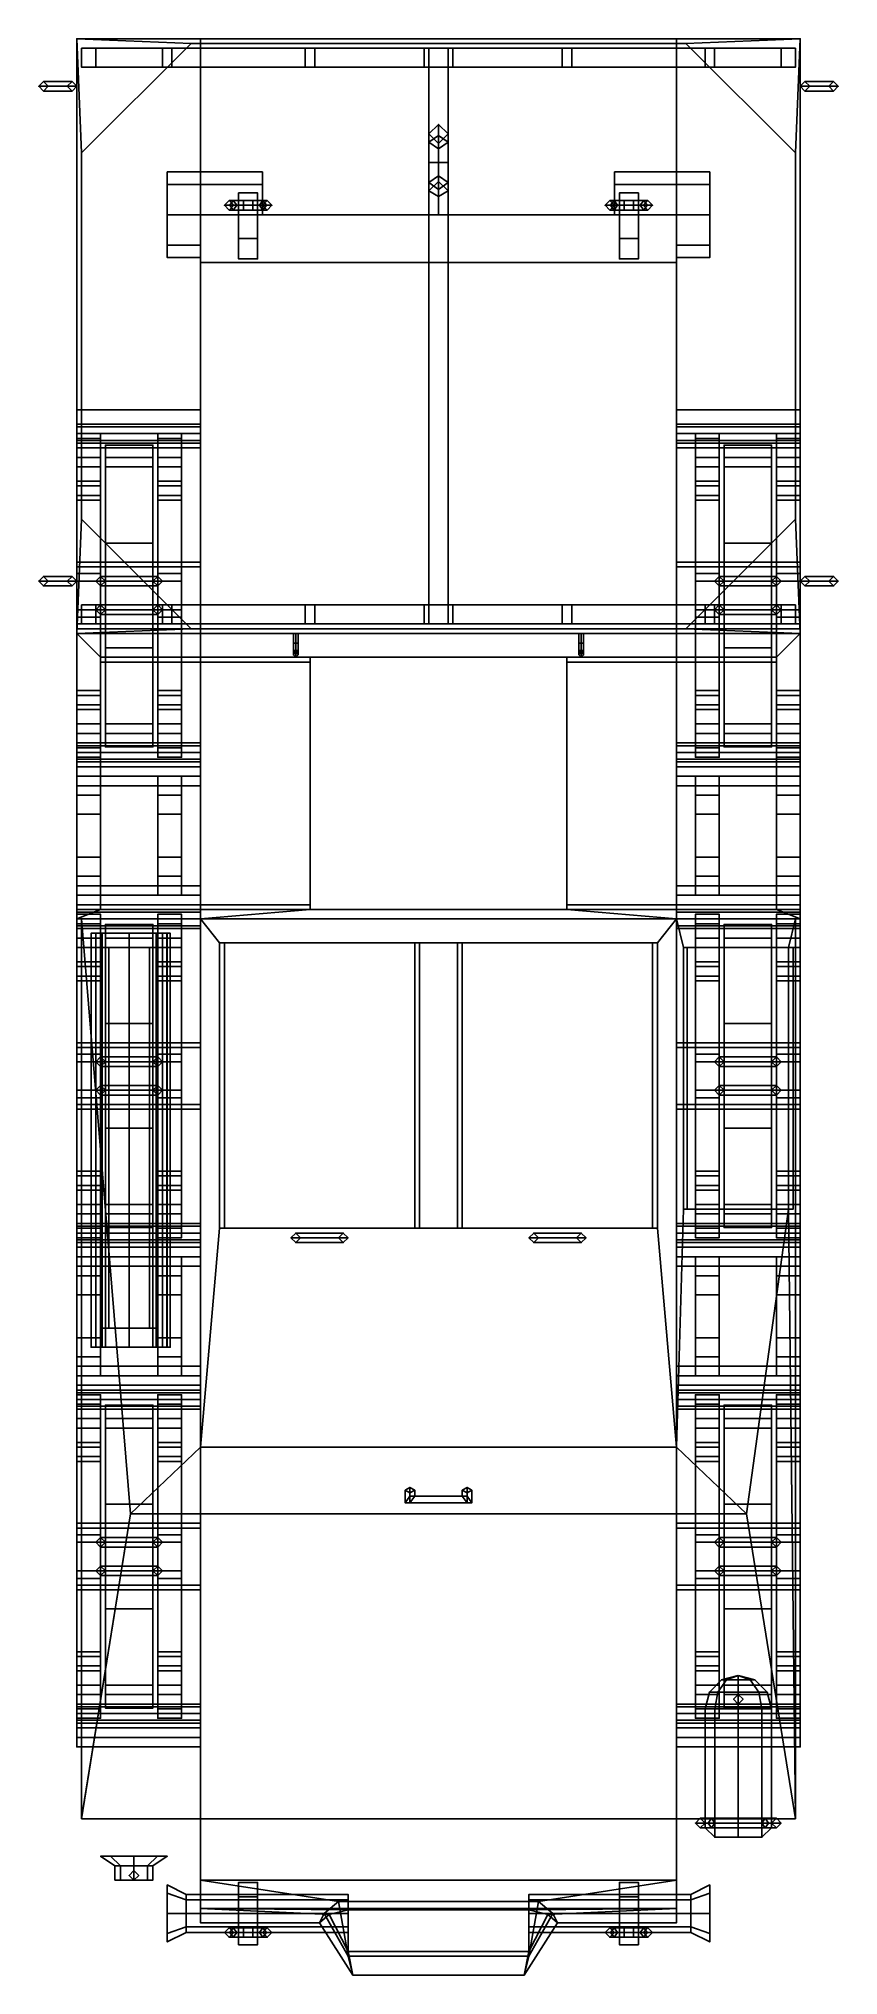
# Model space of a CAD drawing. Extents: x -0.84 to 0.84, y -1.93 to 2.14.
import ezdxf

# ---------------------------------------------------------------- set-up
doc = ezdxf.new("R2010")
doc.units = 0
doc.layers.get('0').update_dxf_attribs({"linetype": 'CONTINUOUS'})

msp = doc.modelspace()

# ---------------------------------------------------------------- linework, layer by layer
for points in [[(-0.75, 1.9, 1.7), (-0.76, 2.14, 1.7), (-0.76, 0.89, 1.7), (-0.75, 1.13, 1.7)], [(-0.5, 2.13, 1.7), (-0.5, 2.14, 1.7), (-0.76, 2.14, 1.7), (-0.52, 2.13, 1.7)], [(-0.76, 2.14, 0.78), (-0.5, 2.14, 1.22), (0.5, 2.14, 1.22), (0.76, 2.14, 0.78)], [(-0.76, 0.89, 1.12), (-0.76, 0.89, 1.7), (-0.76, 2.14, 1.7), (-0.76, 2.14, 0.78)], [(-0.76, 2.14, 0.78), (-0.76, 0.29, 0.78), (-0.76, 0.29, 1.12), (-0.76, 0.89, 1.12)], [(-0.52, 2.13, 1.7), (-0.52, 2.13, 1.7), (-0.76, 2.14, 1.7), (-0.75, 1.9, 1.7)], [(-0.76, 2.14, 0.78), (-0.76, 2.14, 1.7), (-0.5, 2.14, 1.7), (-0.5, 2.14, 1.22)], [(-0.52, 2.13, 1.69), (-0.52, 2.13, 1.7), (-0.75, 1.9, 1.7), (-0.75, 1.9, 1.69)], [(-0.58, 2.12, 1.83), (-0.56, 2.12, 1.81), (-0.72, 2.12, 1.77), (-0.75, 2.12, 1.79)], [(-0.75, 2.08, 1.79), (-0.58, 2.08, 1.83), (-0.58, 2.12, 1.83), (-0.75, 2.12, 1.79)], [(-0.75, 2.12, 1.79), (-0.72, 2.12, 1.77), (-0.72, 2.12, 1.7), (-0.75, 2.12, 1.7)], [(-0.75, 2.08, 1.7), (-0.75, 2.08, 1.79), (-0.75, 2.12, 1.79), (-0.75, 2.12, 1.7)], [(-0.72, 2.12, 1.77), (-0.56, 2.12, 1.81), (-0.56, 2.08, 1.81), (-0.72, 2.08, 1.77)], [(-0.72, 2.12, 1.7), (-0.72, 2.12, 1.77), (-0.72, 2.08, 1.77), (-0.72, 2.08, 1.7)], [(-0.58, 2.08, 1.83), (-0.26, 2.08, 1.87), (-0.26, 2.12, 1.87), (-0.58, 2.12, 1.83)], [(-0.26, 2.12, 1.87), (-0.28, 2.12, 1.84), (-0.56, 2.12, 1.81), (-0.58, 2.12, 1.83)], [(-0.56, 2.12, 1.81), (-0.28, 2.12, 1.84), (-0.28, 2.08, 1.84), (-0.56, 2.08, 1.81)], [(-0.5, 2.08, 0.73), (-0.5, 2.14, 0.78), (0.5, 2.14, 0.78), (0.5, 2.08, 0.73)], [(-0.5, 1.77, 0.78), (-0.5, 2.14, 0.78), (-0.5, 2.08, 0.73), (-0.5, 1.77, 0.73)], [(0.5, 2.13, 1.22), (0.5, 2.14, 1.22), (-0.5, 2.14, 1.22), (-0.5, 2.13, 1.22)], [(-0.5, 2.13, 1.22), (-0.5, 2.14, 1.22), (-0.5, 2.14, 1.7), (-0.5, 2.13, 1.7)], [(-0.03, 2.12, 1.88), (-0.03, 2.12, 1.85), (-0.28, 2.12, 1.84), (-0.26, 2.12, 1.87)], [(-0.28, 2.12, 1.84), (-0.03, 2.12, 1.85), (-0.03, 2.08, 1.85), (-0.28, 2.08, 1.84)], [(-0.26, 2.08, 1.87), (-0.03, 2.08, 1.88), (-0.03, 2.12, 1.88), (-0.26, 2.12, 1.87)], [(0.03, 2.12, 1.88), (0.03, 2.12, 1.85), (-0.03, 2.12, 1.85), (-0.03, 2.12, 1.88)], [(-0.03, 2.12, 1.85), (0.03, 2.12, 1.85), (0.03, 2.08, 1.85), (-0.03, 2.08, 1.85)], [(-0.03, 2.08, 1.88), (0.03, 2.08, 1.88), (0.03, 2.12, 1.88), (-0.03, 2.12, 1.88)], [(-0.02, 2.12, 1.81), (-0.02, 0.91, 1.81), (-0.02, 0.91, 1.85), (-0.02, 2.12, 1.85)], [(0.02, 2.12, 1.85), (0.02, 2.12, 1.81), (-0.02, 2.12, 1.81), (-0.02, 2.12, 1.85)], [(0.02, 2.12, 1.81), (0.02, 0.91, 1.81), (-0.02, 0.91, 1.81), (-0.02, 2.12, 1.81)], [(0.02, 0.91, 1.85), (0.02, 0.91, 1.81), (0.02, 2.12, 1.81), (0.02, 2.12, 1.85)], [(0.26, 2.12, 1.87), (0.03, 2.12, 1.88), (0.03, 2.08, 1.88), (0.26, 2.08, 1.87)], [(0.28, 2.08, 1.84), (0.03, 2.08, 1.85), (0.03, 2.12, 1.85), (0.28, 2.12, 1.84)], [(0.28, 2.12, 1.84), (0.03, 2.12, 1.85), (0.03, 2.12, 1.88), (0.26, 2.12, 1.87)], [(0.58, 2.12, 1.83), (0.26, 2.12, 1.87), (0.26, 2.08, 1.87), (0.58, 2.08, 1.83)], [(0.56, 2.12, 1.81), (0.28, 2.12, 1.84), (0.26, 2.12, 1.87), (0.58, 2.12, 1.83)], [(0.56, 2.08, 1.81), (0.28, 2.08, 1.84), (0.28, 2.12, 1.84), (0.56, 2.12, 1.81)], [(0.5, 1.77, 0.73), (0.5, 2.08, 0.73), (0.5, 2.14, 0.78), (0.5, 1.77, 0.78)], [(0.52, 2.13, 1.7), (0.76, 2.14, 1.7), (0.5, 2.14, 1.7), (0.5, 2.13, 1.7)], [(0.5, 2.13, 1.7), (0.5, 2.14, 1.7), (0.5, 2.14, 1.22), (0.5, 2.13, 1.22)], [(0.5, 2.14, 1.22), (0.5, 2.14, 1.7), (0.76, 2.14, 1.7), (0.76, 2.14, 0.78)], [(0.76, 2.14, 1.7), (0.76, 2.14, 1.7), (0.52, 2.13, 1.7), (0.75, 1.9, 1.7)], [(0.75, 1.9, 1.69), (0.75, 1.9, 1.7), (0.52, 2.13, 1.7), (0.52, 2.13, 1.69)], [(0.72, 2.08, 1.77), (0.56, 2.08, 1.81), (0.56, 2.12, 1.81), (0.72, 2.12, 1.77)], [(0.72, 2.12, 1.77), (0.56, 2.12, 1.81), (0.58, 2.12, 1.83), (0.75, 2.12, 1.79)], [(0.75, 2.12, 1.79), (0.58, 2.12, 1.83), (0.58, 2.08, 1.83), (0.75, 2.08, 1.79)], [(0.72, 2.08, 1.7), (0.72, 2.08, 1.77), (0.72, 2.12, 1.77), (0.72, 2.12, 1.7)], [(0.72, 2.12, 1.7), (0.72, 2.12, 1.77), (0.75, 2.12, 1.79), (0.75, 2.12, 1.7)], [(0.75, 1.13, 1.7), (0.76, 0.89, 1.7), (0.76, 2.14, 1.7), (0.75, 1.9, 1.7)], [(0.75, 2.12, 1.7), (0.75, 2.12, 1.79), (0.75, 2.08, 1.79), (0.75, 2.08, 1.7)], [(0.76, 2.14, 0.78), (0.76, 2.14, 1.7), (0.76, 0.89, 1.7), (0.76, 0.89, 1.12)], [(0.76, 0.89, 1.12), (0.76, 0.29, 1.12), (0.76, 0.29, 0.78), (0.76, 2.14, 0.78)], [(-0.72, 2.08, 1.77), (-0.56, 2.08, 1.81), (-0.58, 2.08, 1.83), (-0.75, 2.08, 1.79)], [(-0.72, 2.08, 1.7), (-0.72, 2.08, 1.77), (-0.75, 2.08, 1.79), (-0.75, 2.08, 1.7)], [(-0.56, 2.08, 1.81), (-0.28, 2.08, 1.84), (-0.26, 2.08, 1.87), (-0.58, 2.08, 1.83)], [(-0.5, 1.77, 0.73), (-0.5, 2.08, 0.73), (0.5, 2.08, 0.73), (0.5, 1.77, 0.73)], [(-0.28, 2.08, 1.84), (-0.03, 2.08, 1.85), (-0.03, 2.08, 1.88), (-0.26, 2.08, 1.87)], [(-0.03, 2.08, 1.85), (0.03, 2.08, 1.85), (0.03, 2.08, 1.88), (-0.03, 2.08, 1.88)], [(-0.02, 2.08, 1.85), (-0.02, 0.95, 1.85), (0.02, 0.95, 1.85), (0.02, 2.08, 1.85)], [(0.03, 2.08, 1.88), (0.03, 2.08, 1.85), (0.28, 2.08, 1.84), (0.26, 2.08, 1.87)], [(0.26, 2.08, 1.87), (0.28, 2.08, 1.84), (0.56, 2.08, 1.81), (0.58, 2.08, 1.83)], [(0.58, 2.08, 1.83), (0.56, 2.08, 1.81), (0.72, 2.08, 1.77), (0.75, 2.08, 1.79)], [(0.75, 2.08, 1.79), (0.72, 2.08, 1.77), (0.72, 2.08, 1.7), (0.75, 2.08, 1.7)], [(-0.83, 2.03, 1.34), (-0.82, 2.04, 1.34), (-0.83, 2.05, 1.34), (-0.84, 2.04, 1.34)], [(-0.84, 2.04, 1.34), (-0.83, 2.05, 1.34), (-0.83, 2.05, 1.3), (-0.84, 2.04, 1.29)], [(-0.84, 2.04, 1.29), (-0.83, 2.05, 1.3), (-0.77, 2.05, 1.3), (-0.76, 2.04, 1.29)], [(-0.84, 2.04, 1.45), (-0.83, 2.05, 1.46), (-0.77, 2.05, 1.46), (-0.76, 2.04, 1.45)], [(-0.84, 2.04, 1.5), (-0.83, 2.05, 1.5), (-0.83, 2.05, 1.46), (-0.84, 2.04, 1.45)], [(-0.83, 2.03, 1.5), (-0.82, 2.04, 1.5), (-0.83, 2.05, 1.5), (-0.84, 2.04, 1.5)], [(-0.83, 2.03, 1.34), (-0.84, 2.04, 1.34), (-0.84, 2.04, 1.29), (-0.83, 2.03, 1.3)], [(-0.83, 2.03, 1.3), (-0.84, 2.04, 1.29), (-0.76, 2.04, 1.29), (-0.77, 2.03, 1.3)], [(-0.83, 2.03, 1.46), (-0.84, 2.04, 1.45), (-0.76, 2.04, 1.45), (-0.77, 2.03, 1.46)], [(-0.83, 2.03, 1.5), (-0.84, 2.04, 1.5), (-0.84, 2.04, 1.45), (-0.83, 2.03, 1.46)], [(-0.83, 2.05, 1.34), (-0.82, 2.04, 1.34), (-0.82, 2.04, 1.31), (-0.83, 2.05, 1.3)], [(-0.83, 2.05, 1.3), (-0.82, 2.04, 1.31), (-0.78, 2.04, 1.31), (-0.77, 2.05, 1.3)], [(-0.83, 2.05, 1.46), (-0.82, 2.04, 1.47), (-0.78, 2.04, 1.47), (-0.77, 2.05, 1.46)], [(-0.83, 2.05, 1.5), (-0.82, 2.04, 1.5), (-0.82, 2.04, 1.47), (-0.83, 2.05, 1.46)], [(-0.82, 2.04, 1.34), (-0.83, 2.03, 1.34), (-0.83, 2.03, 1.3), (-0.82, 2.04, 1.31)], [(-0.82, 2.04, 1.31), (-0.83, 2.03, 1.3), (-0.77, 2.03, 1.3), (-0.78, 2.04, 1.31)], [(-0.82, 2.04, 1.47), (-0.83, 2.03, 1.46), (-0.77, 2.03, 1.46), (-0.78, 2.04, 1.47)], [(-0.82, 2.04, 1.5), (-0.83, 2.03, 1.5), (-0.83, 2.03, 1.46), (-0.82, 2.04, 1.47)], [(-0.77, 2.03, 1.39), (-0.76, 2.04, 1.39), (-0.77, 2.05, 1.39), (-0.78, 2.04, 1.39)], [(-0.78, 2.04, 1.39), (-0.77, 2.05, 1.39), (-0.77, 2.05, 1.3), (-0.78, 2.04, 1.31)], [(-0.78, 2.04, 1.55), (-0.77, 2.05, 1.55), (-0.77, 2.05, 1.46), (-0.78, 2.04, 1.47)], [(-0.77, 2.03, 1.55), (-0.76, 2.04, 1.55), (-0.77, 2.05, 1.55), (-0.78, 2.04, 1.55)], [(-0.77, 2.03, 1.39), (-0.78, 2.04, 1.39), (-0.78, 2.04, 1.31), (-0.77, 2.03, 1.3)], [(-0.77, 2.03, 1.55), (-0.78, 2.04, 1.55), (-0.78, 2.04, 1.47), (-0.77, 2.03, 1.46)], [(-0.77, 2.05, 1.39), (-0.76, 2.04, 1.39), (-0.76, 2.04, 1.29), (-0.77, 2.05, 1.3)], [(-0.77, 2.05, 1.55), (-0.76, 2.04, 1.55), (-0.76, 2.04, 1.45), (-0.77, 2.05, 1.46)], [(-0.76, 2.04, 1.39), (-0.77, 2.03, 1.39), (-0.77, 2.03, 1.3), (-0.76, 2.04, 1.29)], [(-0.76, 2.04, 1.55), (-0.77, 2.03, 1.55), (-0.77, 2.03, 1.46), (-0.76, 2.04, 1.45)], [(0.76, 2.04, 1.18), (0.77, 2.05, 1.18), (0.77, 2.05, 1.09), (0.76, 2.04, 1.08)], [(0.83, 2.05, 1.09), (0.84, 2.04, 1.08), (0.76, 2.04, 1.08), (0.77, 2.05, 1.09)], [(0.77, 2.05, 1.18), (0.76, 2.04, 1.18), (0.77, 2.03, 1.18), (0.78, 2.04, 1.18)], [(0.77, 2.05, 1.52), (0.76, 2.04, 1.52), (0.77, 2.03, 1.52), (0.78, 2.04, 1.52)], [(0.83, 2.05, 1.43), (0.84, 2.04, 1.42), (0.76, 2.04, 1.42), (0.77, 2.05, 1.43)], [(0.76, 2.04, 1.52), (0.77, 2.05, 1.52), (0.77, 2.05, 1.43), (0.76, 2.04, 1.42)], [(0.77, 2.03, 1.18), (0.76, 2.04, 1.18), (0.76, 2.04, 1.08), (0.77, 2.03, 1.09)], [(0.84, 2.04, 1.08), (0.83, 2.03, 1.09), (0.77, 2.03, 1.09), (0.76, 2.04, 1.08)], [(0.84, 2.04, 1.42), (0.83, 2.03, 1.43), (0.77, 2.03, 1.43), (0.76, 2.04, 1.42)], [(0.77, 2.03, 1.52), (0.76, 2.04, 1.52), (0.76, 2.04, 1.42), (0.77, 2.03, 1.43)], [(0.77, 2.05, 1.18), (0.78, 2.04, 1.18), (0.78, 2.04, 1.1), (0.77, 2.05, 1.09)], [(0.82, 2.04, 1.1), (0.83, 2.05, 1.09), (0.77, 2.05, 1.09), (0.78, 2.04, 1.1)], [(0.82, 2.04, 1.44), (0.83, 2.05, 1.43), (0.77, 2.05, 1.43), (0.78, 2.04, 1.44)], [(0.77, 2.05, 1.52), (0.78, 2.04, 1.52), (0.78, 2.04, 1.44), (0.77, 2.05, 1.43)], [(0.78, 2.04, 1.18), (0.77, 2.03, 1.18), (0.77, 2.03, 1.09), (0.78, 2.04, 1.1)], [(0.83, 2.03, 1.09), (0.82, 2.04, 1.1), (0.78, 2.04, 1.1), (0.77, 2.03, 1.09)], [(0.83, 2.03, 1.43), (0.82, 2.04, 1.44), (0.78, 2.04, 1.44), (0.77, 2.03, 1.43)], [(0.78, 2.04, 1.52), (0.77, 2.03, 1.52), (0.77, 2.03, 1.43), (0.78, 2.04, 1.44)], [(0.82, 2.04, 1.13), (0.83, 2.05, 1.13), (0.83, 2.05, 1.09), (0.82, 2.04, 1.1)], [(0.83, 2.05, 1.13), (0.82, 2.04, 1.13), (0.83, 2.03, 1.13), (0.84, 2.04, 1.13)], [(0.83, 2.05, 1.47), (0.82, 2.04, 1.47), (0.83, 2.03, 1.47), (0.84, 2.04, 1.47)], [(0.82, 2.04, 1.47), (0.83, 2.05, 1.47), (0.83, 2.05, 1.43), (0.82, 2.04, 1.44)], [(0.83, 2.03, 1.13), (0.82, 2.04, 1.13), (0.82, 2.04, 1.1), (0.83, 2.03, 1.09)], [(0.83, 2.03, 1.47), (0.82, 2.04, 1.47), (0.82, 2.04, 1.44), (0.83, 2.03, 1.43)], [(0.83, 2.05, 1.13), (0.84, 2.04, 1.13), (0.84, 2.04, 1.08), (0.83, 2.05, 1.09)], [(0.83, 2.05, 1.47), (0.84, 2.04, 1.47), (0.84, 2.04, 1.42), (0.83, 2.05, 1.43)], [(0.84, 2.04, 1.13), (0.83, 2.03, 1.13), (0.83, 2.03, 1.09), (0.84, 2.04, 1.08)], [(0.84, 2.04, 1.47), (0.83, 2.03, 1.47), (0.83, 2.03, 1.43), (0.84, 2.04, 1.42)], [(0, 1.9366, 0.5034), (-0.02, 1.9224, 0.5176), (-0.02, 1.94, 0.56), (0, 1.96, 0.56)], [(0, 1.96, 0.56), (-0.02, 1.94, 0.56), (-0.02, 1.9224, 0.6024), (0, 1.9366, 0.6166)], [(0.02, 1.9224, 0.5176), (0, 1.9366, 0.5034), (0, 1.96, 0.56), (0.02, 1.94, 0.56)], [(0.02, 1.94, 0.56), (0, 1.96, 0.56), (0, 1.9366, 0.6166), (0.02, 1.9224, 0.6024)], [(-0.02, 1.9224, 0.5176), (0, 1.9083, 0.5317), (0, 1.92, 0.56), (-0.02, 1.94, 0.56)], [(-0.02, 1.94, 0.56), (0, 1.92, 0.56), (0, 1.9083, 0.5883), (-0.02, 1.9224, 0.6024)], [(0, 1.88, 0.48), (-0.02, 1.88, 0.5), (-0.02, 1.9224, 0.5176), (0, 1.9366, 0.5034)], [(0, 1.9366, 0.6166), (-0.02, 1.9224, 0.6024), (-0.02, 1.88, 0.62), (0, 1.88, 0.64)], [(-0.02, 1.88, 0.5), (0, 1.88, 0.52), (0, 1.9083, 0.5317), (-0.02, 1.9224, 0.5176)], [(-0.02, 1.9224, 0.6024), (0, 1.9083, 0.5883), (0, 1.88, 0.6), (-0.02, 1.88, 0.62)], [(0, 1.9083, 0.5317), (0.02, 1.9224, 0.5176), (0.02, 1.94, 0.56), (0, 1.92, 0.56)], [(0, 1.92, 0.56), (0.02, 1.94, 0.56), (0.02, 1.9224, 0.6024), (0, 1.9083, 0.5883)], [(0.02, 1.88, 0.5), (0, 1.88, 0.48), (0, 1.9366, 0.5034), (0.02, 1.9224, 0.5176)], [(0.02, 1.9224, 0.6024), (0, 1.9366, 0.6166), (0, 1.88, 0.64), (0.02, 1.88, 0.62)], [(0, 1.88, 0.52), (0.02, 1.88, 0.5), (0.02, 1.9224, 0.5176), (0, 1.9083, 0.5317)], [(0, 1.9083, 0.5883), (0.02, 1.9224, 0.6024), (0.02, 1.88, 0.62), (0, 1.88, 0.6)], [(-0.02, 1.8376, 0.5176), (0, 1.8517, 0.5317), (0, 1.88, 0.52), (-0.02, 1.88, 0.5)], [(0, 1.8234, 0.5034), (-0.02, 1.8376, 0.5176), (-0.02, 1.88, 0.5), (0, 1.88, 0.48)], [(-0.02, 1.88, 0.62), (0, 1.88, 0.6), (0, 1.8517, 0.5883), (-0.02, 1.8376, 0.6024)], [(0, 1.88, 0.64), (-0.02, 1.88, 0.62), (-0.02, 1.8376, 0.6024), (0, 1.8234, 0.6166)], [(0, 1.8517, 0.5317), (0.02, 1.8376, 0.5176), (0.02, 1.88, 0.5), (0, 1.88, 0.52)], [(0.02, 1.8376, 0.5176), (0, 1.8234, 0.5034), (0, 1.88, 0.48), (0.02, 1.88, 0.5)], [(0, 1.88, 0.6), (0.02, 1.88, 0.62), (0.02, 1.8376, 0.6024), (0, 1.8517, 0.5883)], [(0.02, 1.88, 0.62), (0, 1.88, 0.64), (0, 1.8234, 0.6166), (0.02, 1.8376, 0.6024)], [(-0.57, 1.86, 0.5), (-0.57, 1.8336, 0.5636), (-0.37, 1.8336, 0.5636), (-0.37, 1.86, 0.5)], [(-0.57, 1.8336, 0.4364), (-0.57, 1.86, 0.5), (-0.37, 1.86, 0.5), (-0.37, 1.8336, 0.4364)], [(-0.57, 1.8336, 0.5636), (-0.57, 1.77, 0.59), (-0.37, 1.77, 0.59), (-0.37, 1.8336, 0.5636)], [(-0.57, 1.77, 0.41), (-0.57, 1.8336, 0.4364), (-0.37, 1.8336, 0.4364), (-0.37, 1.77, 0.41)], [(-0.37, 1.8336, 0.4364), (-0.37, 1.86, 0.5), (-0.37, 1.86, 0.5), (-0.37, 1.8336, 0.5636)], [(-0.37, 1.77, 0.41), (-0.37, 1.8336, 0.4364), (-0.37, 1.8336, 0.5636), (-0.37, 1.77, 0.59)], [(-0.02, 1.82, 0.56), (0, 1.84, 0.56), (0, 1.8517, 0.5317), (-0.02, 1.8376, 0.5176)], [(-0.02, 1.8376, 0.6024), (0, 1.8517, 0.5883), (0, 1.84, 0.56), (-0.02, 1.82, 0.56)], [(0, 1.8083, 0.54), (-0.02, 1.82, 0.56), (-0.02, 1.8376, 0.5176), (0, 1.8234, 0.5034)], [(0, 1.8234, 0.6166), (-0.02, 1.8376, 0.6024), (-0.02, 1.82, 0.56), (0, 1.8083, 0.58)], [(0, 1.84, 0.56), (0.02, 1.82, 0.56), (0.02, 1.8376, 0.5176), (0, 1.8517, 0.5317)], [(0, 1.8517, 0.5883), (0.02, 1.8376, 0.6024), (0.02, 1.82, 0.56), (0, 1.84, 0.56)], [(0.02, 1.82, 0.56), (0, 1.8083, 0.54), (0, 1.8234, 0.5034), (0.02, 1.8376, 0.5176)], [(0.02, 1.8376, 0.6024), (0, 1.8234, 0.6166), (0, 1.8083, 0.58), (0.02, 1.82, 0.56)], [(0.57, 1.8336, 0.5636), (0.57, 1.86, 0.5), (0.37, 1.86, 0.5), (0.37, 1.8336, 0.5636)], [(0.57, 1.86, 0.5), (0.57, 1.8336, 0.4364), (0.37, 1.8336, 0.4364), (0.37, 1.86, 0.5)], [(0.37, 1.8336, 0.5636), (0.37, 1.86, 0.5), (0.37, 1.86, 0.5), (0.37, 1.8336, 0.4364)], [(0.57, 1.77, 0.59), (0.57, 1.8336, 0.5636), (0.37, 1.8336, 0.5636), (0.37, 1.77, 0.59)], [(0.57, 1.8336, 0.4364), (0.57, 1.77, 0.41), (0.37, 1.77, 0.41), (0.37, 1.8336, 0.4364)], [(0.37, 1.77, 0.59), (0.37, 1.8336, 0.5636), (0.37, 1.8336, 0.4364), (0.37, 1.77, 0.41)], [(-0.45, 1.79, 0.26), (-0.44, 1.8, 0.26), (-0.4312, 1.8, 0.2388), (-0.4383, 1.79, 0.2317)], [(-0.44, 1.8, 0.31), (-0.45, 1.79, 0.32), (-0.42, 1.79, 0.32), (-0.42, 1.8, 0.31)], [(-0.44, 1.8, 0.26), (-0.45, 1.79, 0.26), (-0.45, 1.79, 0.32), (-0.44, 1.8, 0.31)], [(-0.44, 1.8, 0.26), (-0.43, 1.79, 0.26), (-0.4241, 1.79, 0.2459), (-0.4312, 1.8, 0.2388)], [(-0.43, 1.79, 0.3), (-0.44, 1.8, 0.31), (-0.42, 1.8, 0.31), (-0.42, 1.79, 0.3)], [(-0.43, 1.79, 0.26), (-0.44, 1.8, 0.26), (-0.44, 1.8, 0.31), (-0.43, 1.79, 0.3)], [(-0.4383, 1.79, 0.2317), (-0.4312, 1.8, 0.2388), (-0.41, 1.8, 0.23), (-0.41, 1.79, 0.22)], [(-0.4312, 1.8, 0.2388), (-0.4241, 1.79, 0.2459), (-0.41, 1.79, 0.24), (-0.41, 1.8, 0.23)], [(-0.42, 1.816, 0.325), (-0.42, 1.79, 0.34), (-0.38, 1.79, 0.34), (-0.38, 1.816, 0.325)], [(-0.42, 1.79, 0.28), (-0.42, 1.816, 0.295), (-0.38, 1.816, 0.295), (-0.38, 1.79, 0.28)], [(-0.42, 1.816, 0.295), (-0.42, 1.816, 0.325), (-0.38, 1.816, 0.325), (-0.38, 1.816, 0.295)], [(-0.42, 1.79, 0.28), (-0.42, 1.79, 0.34), (-0.42, 1.816, 0.325), (-0.42, 1.816, 0.295)], [(-0.41, 1.79, 0.22), (-0.41, 1.8, 0.23), (-0.39, 1.8, 0.23), (-0.39, 1.79, 0.22)], [(-0.41, 1.8, 0.23), (-0.41, 1.79, 0.24), (-0.39, 1.79, 0.24), (-0.39, 1.8, 0.23)], [(-0.39, 1.8, 0.23), (-0.39, 1.79, 0.24), (-0.3759, 1.79, 0.2459), (-0.3688, 1.8, 0.2388)], [(-0.39, 1.79, 0.22), (-0.39, 1.8, 0.23), (-0.3688, 1.8, 0.2388), (-0.3617, 1.79, 0.2317)], [(-0.38, 1.816, 0.295), (-0.38, 1.816, 0.325), (-0.38, 1.79, 0.34), (-0.38, 1.79, 0.28)], [(-0.38, 1.79, 0.3), (-0.38, 1.8, 0.31), (-0.36, 1.8, 0.31), (-0.37, 1.79, 0.3)], [(-0.38, 1.8, 0.31), (-0.38, 1.79, 0.32), (-0.35, 1.79, 0.32), (-0.36, 1.8, 0.31)], [(-0.3688, 1.8, 0.2388), (-0.3759, 1.79, 0.2459), (-0.37, 1.79, 0.26), (-0.36, 1.8, 0.26)], [(-0.36, 1.8, 0.26), (-0.37, 1.79, 0.26), (-0.37, 1.79, 0.3), (-0.36, 1.8, 0.31)], [(-0.3617, 1.79, 0.2317), (-0.3688, 1.8, 0.2388), (-0.36, 1.8, 0.26), (-0.35, 1.79, 0.26)], [(-0.35, 1.79, 0.26), (-0.36, 1.8, 0.26), (-0.36, 1.8, 0.31), (-0.35, 1.79, 0.32)], [(0, 1.8083, 0.58), (-0.02, 1.82, 0.56), (-0.02, 1.77, 0.56), (0, 1.77, 0.58)], [(-0.02, 1.82, 0.56), (0, 1.8083, 0.54), (0, 1.77, 0.54), (-0.02, 1.77, 0.56)], [(0.02, 1.82, 0.56), (0, 1.8083, 0.58), (0, 1.77, 0.58), (0.02, 1.77, 0.56)], [(0, 1.8083, 0.54), (0.02, 1.82, 0.56), (0.02, 1.77, 0.56), (0, 1.77, 0.54)], [(0.35, 1.79, 0.26), (0.36, 1.8, 0.26), (0.3688, 1.8, 0.2388), (0.3617, 1.79, 0.2317)], [(0.36, 1.8, 0.31), (0.35, 1.79, 0.32), (0.38, 1.79, 0.32), (0.38, 1.8, 0.31)], [(0.36, 1.8, 0.26), (0.35, 1.79, 0.26), (0.35, 1.79, 0.32), (0.36, 1.8, 0.31)], [(0.36, 1.8, 0.26), (0.37, 1.79, 0.26), (0.3759, 1.79, 0.2459), (0.3688, 1.8, 0.2388)], [(0.37, 1.79, 0.3), (0.36, 1.8, 0.31), (0.38, 1.8, 0.31), (0.38, 1.79, 0.3)], [(0.37, 1.79, 0.26), (0.36, 1.8, 0.26), (0.36, 1.8, 0.31), (0.37, 1.79, 0.3)], [(0.3617, 1.79, 0.2317), (0.3688, 1.8, 0.2388), (0.39, 1.8, 0.23), (0.39, 1.79, 0.22)], [(0.3688, 1.8, 0.2388), (0.3759, 1.79, 0.2459), (0.39, 1.79, 0.24), (0.39, 1.8, 0.23)], [(0.38, 1.816, 0.325), (0.38, 1.79, 0.34), (0.42, 1.79, 0.34), (0.42, 1.816, 0.325)], [(0.38, 1.79, 0.28), (0.38, 1.816, 0.295), (0.42, 1.816, 0.295), (0.42, 1.79, 0.28)], [(0.38, 1.816, 0.295), (0.38, 1.816, 0.325), (0.42, 1.816, 0.325), (0.42, 1.816, 0.295)], [(0.38, 1.79, 0.28), (0.38, 1.79, 0.34), (0.38, 1.816, 0.325), (0.38, 1.816, 0.295)], [(0.39, 1.79, 0.22), (0.39, 1.8, 0.23), (0.41, 1.8, 0.23), (0.41, 1.79, 0.22)], [(0.39, 1.8, 0.23), (0.39, 1.79, 0.24), (0.41, 1.79, 0.24), (0.41, 1.8, 0.23)], [(0.41, 1.8, 0.23), (0.41, 1.79, 0.24), (0.4241, 1.79, 0.2459), (0.4312, 1.8, 0.2388)], [(0.41, 1.79, 0.22), (0.41, 1.8, 0.23), (0.4312, 1.8, 0.2388), (0.4383, 1.79, 0.2317)], [(0.42, 1.816, 0.295), (0.42, 1.816, 0.325), (0.42, 1.79, 0.34), (0.42, 1.79, 0.28)], [(0.42, 1.79, 0.3), (0.42, 1.8, 0.31), (0.44, 1.8, 0.31), (0.43, 1.79, 0.3)], [(0.42, 1.8, 0.31), (0.42, 1.79, 0.32), (0.45, 1.79, 0.32), (0.44, 1.8, 0.31)], [(0.4312, 1.8, 0.2388), (0.4241, 1.79, 0.2459), (0.43, 1.79, 0.26), (0.44, 1.8, 0.26)], [(0.44, 1.8, 0.26), (0.43, 1.79, 0.26), (0.43, 1.79, 0.3), (0.44, 1.8, 0.31)], [(0.4383, 1.79, 0.2317), (0.4312, 1.8, 0.2388), (0.44, 1.8, 0.26), (0.45, 1.79, 0.26)], [(0.45, 1.79, 0.26), (0.44, 1.8, 0.26), (0.44, 1.8, 0.31), (0.45, 1.79, 0.32)], [(-0.57, 1.7064, 0.4364), (-0.57, 1.77, 0.41), (-0.5, 1.77, 0.41), (-0.5, 1.7064, 0.4364)], [(-0.57, 1.77, 0.59), (-0.57, 1.7064, 0.5636), (-0.5, 1.7064, 0.5636), (-0.5, 1.77, 0.59)], [(-0.5, 1.67, 0.27), (-0.5, -1.73, 0.27), (-0.5, -1.8, 0.41), (-0.5, 1.77, 0.41)], [(0.5, 1.77, 0.41), (0.5, 1.67, 0.27), (-0.5, 1.67, 0.27), (-0.5, 1.77, 0.41)], [(-0.5, 1.77, 0.41), (-0.5, -1.8, 0.41), (-0.5, -1.82, 0.49), (-0.5, 1.77, 0.78)], [(0.5, 1.77, 0.73), (0.37, 1.77, 0.59), (-0.37, 1.77, 0.59), (-0.5, 1.77, 0.73)], [(-0.5, 1.77, 0.78), (-0.5, -1.82, 0.49), (-0.5, -1.82, 0.57), (-0.5, -1.79, 0.69)], [(-0.5, 1.77, 0.78), (-0.5, -1.79, 0.69), (-0.5, -1.79, 0.69), (-0.5, -1.6011, 0.78)], [(-0.5, 1.77, 0.73), (-0.37, 1.77, 0.59), (-0.5, 1.77, 0.59), (-0.5, 1.77, 0.73)], [(-0.44, 1.78, 0.26), (-0.45, 1.79, 0.26), (-0.4383, 1.79, 0.2317), (-0.4312, 1.78, 0.2388)], [(-0.45, 1.79, 0.32), (-0.44, 1.78, 0.31), (-0.42, 1.78, 0.31), (-0.42, 1.79, 0.32)], [(-0.45, 1.79, 0.26), (-0.44, 1.78, 0.26), (-0.44, 1.78, 0.31), (-0.45, 1.79, 0.32)], [(-0.43, 1.79, 0.26), (-0.44, 1.78, 0.26), (-0.4312, 1.78, 0.2388), (-0.4241, 1.79, 0.2459)], [(-0.44, 1.78, 0.31), (-0.43, 1.79, 0.3), (-0.42, 1.79, 0.3), (-0.42, 1.78, 0.31)], [(-0.44, 1.78, 0.26), (-0.43, 1.79, 0.26), (-0.43, 1.79, 0.3), (-0.44, 1.78, 0.31)], [(-0.4312, 1.78, 0.2388), (-0.4383, 1.79, 0.2317), (-0.41, 1.79, 0.22), (-0.41, 1.78, 0.23)], [(-0.4241, 1.79, 0.2459), (-0.4312, 1.78, 0.2388), (-0.41, 1.78, 0.23), (-0.41, 1.79, 0.24)], [(-0.42, 1.79, 0.34), (-0.42, 1.72, 0.34), (-0.38, 1.72, 0.34), (-0.38, 1.79, 0.34)], [(-0.42, 1.6771, 0.28), (-0.42, 1.79, 0.28), (-0.38, 1.79, 0.28), (-0.38, 1.6771, 0.28)], [(-0.42, 1.79, 0.28), (-0.42, 1.6771, 0.28), (-0.42, 1.72, 0.34), (-0.42, 1.79, 0.34)], [(-0.41, 1.79, 0.24), (-0.41, 1.78, 0.23), (-0.39, 1.78, 0.23), (-0.39, 1.79, 0.24)], [(-0.41, 1.78, 0.23), (-0.41, 1.79, 0.22), (-0.39, 1.79, 0.22), (-0.39, 1.78, 0.23)], [(-0.39, 1.78, 0.23), (-0.39, 1.79, 0.22), (-0.3617, 1.79, 0.2317), (-0.3688, 1.78, 0.2388)], [(-0.39, 1.79, 0.24), (-0.39, 1.78, 0.23), (-0.3688, 1.78, 0.2388), (-0.3759, 1.79, 0.2459)], [(-0.38, 1.79, 0.34), (-0.38, 1.72, 0.34), (-0.38, 1.6771, 0.28), (-0.38, 1.79, 0.28)], [(-0.38, 1.79, 0.32), (-0.38, 1.78, 0.31), (-0.36, 1.78, 0.31), (-0.35, 1.79, 0.32)], [(-0.38, 1.78, 0.31), (-0.38, 1.79, 0.3), (-0.37, 1.79, 0.3), (-0.36, 1.78, 0.31)], [(-0.3759, 1.79, 0.2459), (-0.3688, 1.78, 0.2388), (-0.36, 1.78, 0.26), (-0.37, 1.79, 0.26)], [(-0.37, 1.79, 0.26), (-0.36, 1.78, 0.26), (-0.36, 1.78, 0.31), (-0.37, 1.79, 0.3)], [(0.37, 1.77, 0.41), (-0.37, 1.77, 0.41), (-0.37, 1.77, 0.59), (0.37, 1.77, 0.59)], [(-0.3688, 1.78, 0.2388), (-0.3617, 1.79, 0.2317), (-0.35, 1.79, 0.26), (-0.36, 1.78, 0.26)], [(-0.36, 1.78, 0.26), (-0.35, 1.79, 0.26), (-0.35, 1.79, 0.32), (-0.36, 1.78, 0.31)], [(0.36, 1.78, 0.26), (0.35, 1.79, 0.26), (0.3617, 1.79, 0.2317), (0.3688, 1.78, 0.2388)], [(0.35, 1.79, 0.32), (0.36, 1.78, 0.31), (0.38, 1.78, 0.31), (0.38, 1.79, 0.32)], [(0.35, 1.79, 0.26), (0.36, 1.78, 0.26), (0.36, 1.78, 0.31), (0.35, 1.79, 0.32)], [(0.37, 1.79, 0.26), (0.36, 1.78, 0.26), (0.3688, 1.78, 0.2388), (0.3759, 1.79, 0.2459)], [(0.36, 1.78, 0.31), (0.37, 1.79, 0.3), (0.38, 1.79, 0.3), (0.38, 1.78, 0.31)], [(0.36, 1.78, 0.26), (0.37, 1.79, 0.26), (0.37, 1.79, 0.3), (0.36, 1.78, 0.31)], [(0.3688, 1.78, 0.2388), (0.3617, 1.79, 0.2317), (0.39, 1.79, 0.22), (0.39, 1.78, 0.23)], [(0.3759, 1.79, 0.2459), (0.3688, 1.78, 0.2388), (0.39, 1.78, 0.23), (0.39, 1.79, 0.24)], [(0.5, 1.77, 0.73), (0.5, 1.77, 0.59), (0.37, 1.77, 0.59), (0.5, 1.77, 0.73)], [(0.38, 1.79, 0.34), (0.38, 1.72, 0.34), (0.42, 1.72, 0.34), (0.42, 1.79, 0.34)], [(0.38, 1.79, 0.28), (0.38, 1.6771, 0.28), (0.38, 1.72, 0.34), (0.38, 1.79, 0.34)], [(0.38, 1.6771, 0.28), (0.38, 1.79, 0.28), (0.42, 1.79, 0.28), (0.42, 1.6771, 0.28)], [(0.39, 1.79, 0.24), (0.39, 1.78, 0.23), (0.41, 1.78, 0.23), (0.41, 1.79, 0.24)], [(0.39, 1.78, 0.23), (0.39, 1.79, 0.22), (0.41, 1.79, 0.22), (0.41, 1.78, 0.23)], [(0.41, 1.78, 0.23), (0.41, 1.79, 0.22), (0.4383, 1.79, 0.2317), (0.4312, 1.78, 0.2388)], [(0.41, 1.79, 0.24), (0.41, 1.78, 0.23), (0.4312, 1.78, 0.2388), (0.4241, 1.79, 0.2459)], [(0.42, 1.79, 0.34), (0.42, 1.72, 0.34), (0.42, 1.6771, 0.28), (0.42, 1.79, 0.28)], [(0.42, 1.79, 0.32), (0.42, 1.78, 0.31), (0.44, 1.78, 0.31), (0.45, 1.79, 0.32)], [(0.42, 1.78, 0.31), (0.42, 1.79, 0.3), (0.43, 1.79, 0.3), (0.44, 1.78, 0.31)], [(0.4241, 1.79, 0.2459), (0.4312, 1.78, 0.2388), (0.44, 1.78, 0.26), (0.43, 1.79, 0.26)], [(0.43, 1.79, 0.26), (0.44, 1.78, 0.26), (0.44, 1.78, 0.31), (0.43, 1.79, 0.3)], [(0.4312, 1.78, 0.2388), (0.4383, 1.79, 0.2317), (0.45, 1.79, 0.26), (0.44, 1.78, 0.26)], [(0.44, 1.78, 0.26), (0.45, 1.79, 0.26), (0.45, 1.79, 0.32), (0.44, 1.78, 0.31)], [(0.5, -1.8, 0.41), (0.5, -1.73, 0.27), (0.5, 1.67, 0.27), (0.5, 1.77, 0.41)], [(0.5, -1.82, 0.49), (0.5, -1.8, 0.41), (0.5, 1.77, 0.41), (0.5, 1.77, 0.78)], [(0.5, -1.82, 0.57), (0.5, -1.82, 0.49), (0.5, 1.77, 0.78), (0.5, -1.79, 0.69)], [(0.5, -1.79, 0.69), (0.5, -1.79, 0.69), (0.5, 1.77, 0.78), (0.5, -1.6011, 0.78)], [(0.57, 1.7064, 0.5636), (0.57, 1.77, 0.59), (0.5, 1.77, 0.59), (0.5, 1.7064, 0.5636)], [(0.57, 1.77, 0.41), (0.57, 1.7064, 0.4364), (0.5, 1.7064, 0.4364), (0.5, 1.77, 0.41)], [(-0.57, 1.68, 0.5), (-0.57, 1.7064, 0.4364), (-0.5, 1.7064, 0.4364), (-0.5, 1.68, 0.5)], [(-0.57, 1.7064, 0.5636), (-0.57, 1.68, 0.5), (-0.5, 1.68, 0.5), (-0.5, 1.7064, 0.5636)], [(0.5, 1.67, 0.27), (0.5, -1.73, 0.27), (-0.5, -1.73, 0.27), (-0.5, 1.67, 0.27)], [(0.57, 1.68, 0.5), (0.57, 1.7064, 0.5636), (0.5, 1.7064, 0.5636), (0.5, 1.68, 0.5)], [(0.57, 1.7064, 0.4364), (0.57, 1.68, 0.5), (0.5, 1.68, 0.5), (0.5, 1.7064, 0.4364)], [(-0.5, 1.3241, 0.6641), (-0.5, 1.36, 0.59), (-0.76, 1.36, 0.59), (-0.76, 1.3241, 0.6641)], [(-0.5, 1.36, 0.55), (-0.5, 1.33, 0.53), (-0.76, 1.33, 0.53), (-0.76, 1.36, 0.55)], [(-0.5, 1.36, 0.59), (-0.5, 1.36, 0.55), (-0.76, 1.36, 0.55), (-0.76, 1.36, 0.59)], [(-0.76, 1.31, 0.55), (-0.76, 1.28, 0.63), (-0.76, 1.3241, 0.6641), (-0.76, 1.36, 0.59)], [(-0.76, 1.33, 0.53), (-0.76, 1.31, 0.55), (-0.76, 1.36, 0.59), (-0.76, 1.36, 0.55)], [(0.76, 1.3241, 0.6641), (0.76, 1.36, 0.59), (0.5, 1.36, 0.59), (0.5, 1.3241, 0.6641)], [(0.76, 1.36, 0.55), (0.76, 1.33, 0.53), (0.5, 1.33, 0.53), (0.5, 1.36, 0.55)], [(0.76, 1.36, 0.59), (0.76, 1.36, 0.55), (0.5, 1.36, 0.55), (0.5, 1.36, 0.59)], [(0.76, 1.28, 0.63), (0.76, 1.31, 0.55), (0.76, 1.36, 0.59), (0.76, 1.3241, 0.6641)], [(0.76, 1.31, 0.55), (0.76, 1.33, 0.53), (0.76, 1.36, 0.55), (0.76, 1.36, 0.59)], [(-0.5, 1.33, 0.53), (-0.5, 1.31, 0.55), (-0.76, 1.31, 0.55), (-0.76, 1.33, 0.53)], [(-0.5, 1.31, 0.67), (-0.5, 1.3241, 0.6641), (-0.76, 1.3241, 0.6641), (-0.76, 1.31, 0.67)], [(-0.76, 1.28, 0.63), (-0.76, 1.29, 0.65), (-0.76, 1.31, 0.67), (-0.76, 1.3241, 0.6641)], [(-0.76, 1.3, 0.27), (-0.76, 1.31, 0.24), (-0.76, 1.31, 0.22), (-0.76, 1.29, 0.28)], [(-0.71, 1.3, 0.27), (-0.71, 1.31, 0.24), (-0.76, 1.31, 0.24), (-0.76, 1.3, 0.27)], [(-0.76, 1.31, 0.22), (-0.76, 1.31, 0.24), (-0.71, 1.31, 0.24), (-0.71, 1.31, 0.22)], [(-0.76, 1.29, 0.28), (-0.76, 1.31, 0.22), (-0.76, 1.29, 0.18), (-0.76, 1.26, 0.3)], [(-0.76, 1.29, 0.18), (-0.76, 1.31, 0.22), (-0.71, 1.31, 0.22), (-0.71, 1.29, 0.18)], [(-0.5, 1.31, 0.55), (-0.5, 1.28, 0.63), (-0.76, 1.28, 0.63), (-0.76, 1.31, 0.55)], [(-0.5, 1.2959, 0.6641), (-0.5, 1.31, 0.67), (-0.76, 1.31, 0.67), (-0.76, 1.2959, 0.6641)], [(-0.76, 1.29, 0.65), (-0.76, 1.2959, 0.6641), (-0.76, 1.2959, 0.6641), (-0.76, 1.31, 0.67)], [(-0.71, 1.31, 0.22), (-0.71, 1.31, 0.24), (-0.71, 1.3, 0.27), (-0.71, 1.29, 0.28)], [(-0.71, 1.29, 0.18), (-0.71, 1.31, 0.22), (-0.71, 1.29, 0.28), (-0.71, 1.26, 0.3)], [(-0.59, 1.29, 0.18), (-0.59, 1.31, 0.22), (-0.54, 1.31, 0.22), (-0.54, 1.29, 0.18)], [(-0.59, 1.29, 0.28), (-0.59, 1.31, 0.22), (-0.59, 1.29, 0.18), (-0.59, 1.26, 0.3)], [(-0.59, 1.31, 0.22), (-0.59, 1.31, 0.24), (-0.54, 1.31, 0.24), (-0.54, 1.31, 0.22)], [(-0.54, 1.3, 0.27), (-0.54, 1.31, 0.24), (-0.59, 1.31, 0.24), (-0.59, 1.3, 0.27)], [(-0.59, 1.3, 0.27), (-0.59, 1.31, 0.24), (-0.59, 1.31, 0.22), (-0.59, 1.29, 0.28)], [(-0.54, 1.29, 0.18), (-0.54, 1.31, 0.22), (-0.54, 1.29, 0.28), (-0.54, 1.26, 0.3)], [(-0.54, 1.31, 0.22), (-0.54, 1.31, 0.24), (-0.54, 1.3, 0.27), (-0.54, 1.29, 0.28)], [(0.76, 1.33, 0.53), (0.76, 1.31, 0.55), (0.5, 1.31, 0.55), (0.5, 1.33, 0.53)], [(0.76, 1.31, 0.67), (0.76, 1.3241, 0.6641), (0.5, 1.3241, 0.6641), (0.5, 1.31, 0.67)], [(0.76, 1.2959, 0.6641), (0.76, 1.31, 0.67), (0.5, 1.31, 0.67), (0.5, 1.2959, 0.6641)], [(0.76, 1.31, 0.55), (0.76, 1.28, 0.63), (0.5, 1.28, 0.63), (0.5, 1.31, 0.55)], [(0.54, 1.3, 0.27), (0.54, 1.31, 0.24), (0.54, 1.31, 0.22), (0.54, 1.29, 0.28)], [(0.59, 1.3, 0.27), (0.59, 1.31, 0.24), (0.54, 1.31, 0.24), (0.54, 1.3, 0.27)], [(0.54, 1.31, 0.22), (0.54, 1.31, 0.24), (0.59, 1.31, 0.24), (0.59, 1.31, 0.22)], [(0.54, 1.29, 0.28), (0.54, 1.31, 0.22), (0.54, 1.29, 0.18), (0.54, 1.26, 0.3)], [(0.54, 1.29, 0.18), (0.54, 1.31, 0.22), (0.59, 1.31, 0.22), (0.59, 1.29, 0.18)], [(0.59, 1.31, 0.22), (0.59, 1.31, 0.24), (0.59, 1.3, 0.27), (0.59, 1.29, 0.28)], [(0.59, 1.29, 0.18), (0.59, 1.31, 0.22), (0.59, 1.29, 0.28), (0.59, 1.26, 0.3)], [(0.71, 1.29, 0.18), (0.71, 1.31, 0.22), (0.76, 1.31, 0.22), (0.76, 1.29, 0.18)], [(0.71, 1.29, 0.28), (0.71, 1.31, 0.22), (0.71, 1.29, 0.18), (0.71, 1.26, 0.3)], [(0.71, 1.31, 0.22), (0.71, 1.31, 0.24), (0.76, 1.31, 0.24), (0.76, 1.31, 0.22)], [(0.76, 1.3, 0.27), (0.76, 1.31, 0.24), (0.71, 1.31, 0.24), (0.71, 1.3, 0.27)], [(0.71, 1.3, 0.27), (0.71, 1.31, 0.24), (0.71, 1.31, 0.22), (0.71, 1.29, 0.28)], [(0.76, 1.29, 0.65), (0.76, 1.28, 0.63), (0.76, 1.3241, 0.6641), (0.76, 1.31, 0.67)], [(0.76, 1.29, 0.18), (0.76, 1.31, 0.22), (0.76, 1.29, 0.28), (0.76, 1.26, 0.3)], [(0.76, 1.31, 0.22), (0.76, 1.31, 0.24), (0.76, 1.3, 0.27), (0.76, 1.29, 0.28)], [(0.76, 1.2959, 0.6641), (0.76, 1.29, 0.65), (0.76, 1.31, 0.67), (0.76, 1.2959, 0.6641)], [(-0.71, 1.29, 0.28), (-0.71, 1.3, 0.27), (-0.76, 1.3, 0.27), (-0.76, 1.29, 0.28)], [(-0.5, 1.29, 0.65), (-0.5, 1.2959, 0.6641), (-0.76, 1.2959, 0.6641), (-0.76, 1.29, 0.65)], [(-0.71, 1.26, 0.3), (-0.71, 1.29, 0.28), (-0.76, 1.29, 0.28), (-0.76, 1.26, 0.3)], [(-0.76, 1.26, 0.17), (-0.76, 1.29, 0.18), (-0.71, 1.29, 0.18), (-0.71, 1.26, 0.17)], [(-0.76, 1.26, 0.3), (-0.76, 1.29, 0.18), (-0.76, 1.26, 0.17), (-0.76, 1.24, 0.3)], [(-0.5, 1.28, 0.63), (-0.5, 1.29, 0.65), (-0.76, 1.29, 0.65), (-0.76, 1.28, 0.63)], [(-0.71, 1.26, 0.17), (-0.71, 1.29, 0.18), (-0.71, 1.26, 0.3), (-0.71, 1.24, 0.3)], [(-0.7, 1.28, 0.63), (-0.7, 1.2858, 0.6144), (-0.7, 1.26, 0.58), (-0.7, 1.24, 0.62)], [(-0.7, 1.26, 0.58), (-0.7, 1.2858, 0.6144), (-0.6, 1.2858, 0.6144), (-0.6, 1.26, 0.58)], [(-0.6, 1.24, 0.62), (-0.6, 1.28, 0.63), (-0.7, 1.28, 0.63), (-0.7, 1.24, 0.62)], [(-0.6, 1.26, 0.58), (-0.6, 1.2858, 0.6144), (-0.6, 1.28, 0.63), (-0.6, 1.24, 0.62)], [(-0.54, 1.29, 0.28), (-0.54, 1.3, 0.27), (-0.59, 1.3, 0.27), (-0.59, 1.29, 0.28)], [(-0.59, 1.26, 0.3), (-0.59, 1.29, 0.18), (-0.59, 1.26, 0.17), (-0.59, 1.24, 0.3)], [(-0.59, 1.26, 0.17), (-0.59, 1.29, 0.18), (-0.54, 1.29, 0.18), (-0.54, 1.26, 0.17)], [(-0.54, 1.26, 0.3), (-0.54, 1.29, 0.28), (-0.59, 1.29, 0.28), (-0.59, 1.26, 0.3)], [(-0.54, 1.26, 0.17), (-0.54, 1.29, 0.18), (-0.54, 1.26, 0.3), (-0.54, 1.24, 0.3)], [(0.76, 1.29, 0.65), (0.76, 1.2959, 0.6641), (0.5, 1.2959, 0.6641), (0.5, 1.29, 0.65)], [(0.76, 1.28, 0.63), (0.76, 1.29, 0.65), (0.5, 1.29, 0.65), (0.5, 1.28, 0.63)], [(0.59, 1.29, 0.28), (0.59, 1.3, 0.27), (0.54, 1.3, 0.27), (0.54, 1.29, 0.28)], [(0.59, 1.26, 0.3), (0.59, 1.29, 0.28), (0.54, 1.29, 0.28), (0.54, 1.26, 0.3)], [(0.54, 1.26, 0.17), (0.54, 1.29, 0.18), (0.59, 1.29, 0.18), (0.59, 1.26, 0.17)], [(0.54, 1.26, 0.3), (0.54, 1.29, 0.18), (0.54, 1.26, 0.17), (0.54, 1.24, 0.3)], [(0.59, 1.26, 0.17), (0.59, 1.29, 0.18), (0.59, 1.26, 0.3), (0.59, 1.24, 0.3)], [(0.6, 1.28, 0.63), (0.6, 1.2858, 0.6144), (0.6, 1.26, 0.58), (0.6, 1.24, 0.62)], [(0.6, 1.26, 0.58), (0.6, 1.2858, 0.6144), (0.7, 1.2858, 0.6144), (0.7, 1.26, 0.58)], [(0.7, 1.24, 0.62), (0.7, 1.28, 0.63), (0.6, 1.28, 0.63), (0.6, 1.24, 0.62)], [(0.7, 1.26, 0.58), (0.7, 1.2858, 0.6144), (0.7, 1.28, 0.63), (0.7, 1.24, 0.62)], [(0.76, 1.29, 0.28), (0.76, 1.3, 0.27), (0.71, 1.3, 0.27), (0.71, 1.29, 0.28)], [(0.71, 1.26, 0.3), (0.71, 1.29, 0.18), (0.71, 1.26, 0.17), (0.71, 1.24, 0.3)], [(0.71, 1.26, 0.17), (0.71, 1.29, 0.18), (0.76, 1.29, 0.18), (0.76, 1.26, 0.17)], [(0.76, 1.26, 0.3), (0.76, 1.29, 0.28), (0.71, 1.29, 0.28), (0.71, 1.26, 0.3)], [(0.76, 1.26, 0.17), (0.76, 1.29, 0.18), (0.76, 1.26, 0.3), (0.76, 1.24, 0.3)], [(-0.76, 1.24, 0.3), (-0.76, 1.26, 0.17), (-0.76, 1.21, 0.17), (-0.76, 1.2, 0.29)], [(-0.76, 1.21, 0.17), (-0.76, 1.26, 0.17), (-0.71, 1.26, 0.17), (-0.71, 1.21, 0.17)], [(-0.71, 1.24, 0.3), (-0.71, 1.26, 0.3), (-0.76, 1.26, 0.3), (-0.76, 1.24, 0.3)], [(-0.71, 1.2, 0.29), (-0.71, 1.24, 0.3), (-0.76, 1.24, 0.3), (-0.76, 1.2, 0.29)], [(-0.71, 1.21, 0.17), (-0.71, 1.26, 0.17), (-0.71, 1.24, 0.3), (-0.71, 1.2, 0.29)], [(-0.7, 1.24, 0.62), (-0.7, 1.26, 0.58), (-0.7, 1.08, 0.53), (-0.7, 1.08, 0.58)], [(-0.7, 1.08, 0.53), (-0.7, 1.26, 0.58), (-0.6, 1.26, 0.58), (-0.6, 1.08, 0.53)], [(-0.6, 1.08, 0.58), (-0.6, 1.24, 0.62), (-0.7, 1.24, 0.62), (-0.7, 1.08, 0.58)], [(-0.6, 1.08, 0.53), (-0.6, 1.26, 0.58), (-0.6, 1.24, 0.62), (-0.6, 1.08, 0.58)], [(-0.54, 1.24, 0.3), (-0.54, 1.26, 0.3), (-0.59, 1.26, 0.3), (-0.59, 1.24, 0.3)], [(-0.59, 1.21, 0.17), (-0.59, 1.26, 0.17), (-0.54, 1.26, 0.17), (-0.54, 1.21, 0.17)], [(-0.59, 1.24, 0.3), (-0.59, 1.26, 0.17), (-0.59, 1.21, 0.17), (-0.59, 1.2, 0.29)], [(-0.54, 1.2, 0.29), (-0.54, 1.24, 0.3), (-0.59, 1.24, 0.3), (-0.59, 1.2, 0.29)], [(-0.54, 1.21, 0.17), (-0.54, 1.26, 0.17), (-0.54, 1.24, 0.3), (-0.54, 1.2, 0.29)], [(0.54, 1.24, 0.3), (0.54, 1.26, 0.17), (0.54, 1.21, 0.17), (0.54, 1.2, 0.29)], [(0.54, 1.21, 0.17), (0.54, 1.26, 0.17), (0.59, 1.26, 0.17), (0.59, 1.21, 0.17)], [(0.59, 1.24, 0.3), (0.59, 1.26, 0.3), (0.54, 1.26, 0.3), (0.54, 1.24, 0.3)], [(0.59, 1.2, 0.29), (0.59, 1.24, 0.3), (0.54, 1.24, 0.3), (0.54, 1.2, 0.29)], [(0.59, 1.21, 0.17), (0.59, 1.26, 0.17), (0.59, 1.24, 0.3), (0.59, 1.2, 0.29)], [(0.6, 1.24, 0.62), (0.6, 1.26, 0.58), (0.6, 1.08, 0.53), (0.6, 1.08, 0.58)], [(0.6, 1.08, 0.53), (0.6, 1.26, 0.58), (0.7, 1.26, 0.58), (0.7, 1.08, 0.53)], [(0.7, 1.08, 0.58), (0.7, 1.24, 0.62), (0.6, 1.24, 0.62), (0.6, 1.08, 0.58)], [(0.7, 1.08, 0.53), (0.7, 1.26, 0.58), (0.7, 1.24, 0.62), (0.7, 1.08, 0.58)], [(0.76, 1.24, 0.3), (0.76, 1.26, 0.3), (0.71, 1.26, 0.3), (0.71, 1.24, 0.3)], [(0.71, 1.21, 0.17), (0.71, 1.26, 0.17), (0.76, 1.26, 0.17), (0.76, 1.21, 0.17)], [(0.71, 1.24, 0.3), (0.71, 1.26, 0.17), (0.71, 1.21, 0.17), (0.71, 1.2, 0.29)], [(0.76, 1.2, 0.29), (0.76, 1.24, 0.3), (0.71, 1.24, 0.3), (0.71, 1.2, 0.29)], [(0.76, 1.21, 0.17), (0.76, 1.26, 0.17), (0.76, 1.24, 0.3), (0.76, 1.2, 0.29)], [(-0.76, 1.2, 0.29), (-0.76, 1.21, 0.17), (-0.76, 1.18, 0.19), (-0.76, 1.17, 0.26)], [(-0.76, 1.18, 0.19), (-0.76, 1.21, 0.17), (-0.71, 1.21, 0.17), (-0.71, 1.18, 0.19)], [(-0.76, 1.04, 0.33), (-0.76, 1.2, 0.29), (-0.76, 1.17, 0.26), (-0.76, 1.04, 0.3)], [(-0.71, 1.04, 0.33), (-0.71, 1.2, 0.29), (-0.76, 1.2, 0.29), (-0.76, 1.04, 0.33)], [(-0.71, 1.18, 0.19), (-0.71, 1.21, 0.17), (-0.71, 1.2, 0.29), (-0.71, 1.17, 0.26)], [(-0.71, 1.17, 0.26), (-0.71, 1.2, 0.29), (-0.71, 1.04, 0.33), (-0.71, 1.04, 0.3)], [(-0.59, 1.18, 0.19), (-0.59, 1.21, 0.17), (-0.54, 1.21, 0.17), (-0.54, 1.18, 0.19)], [(-0.59, 1.2, 0.29), (-0.59, 1.21, 0.17), (-0.59, 1.18, 0.19), (-0.59, 1.17, 0.26)], [(-0.54, 1.04, 0.33), (-0.54, 1.2, 0.29), (-0.59, 1.2, 0.29), (-0.59, 1.04, 0.33)], [(-0.59, 1.04, 0.33), (-0.59, 1.2, 0.29), (-0.59, 1.17, 0.26), (-0.59, 1.04, 0.3)], [(-0.54, 1.18, 0.19), (-0.54, 1.21, 0.17), (-0.54, 1.2, 0.29), (-0.54, 1.17, 0.26)], [(-0.54, 1.17, 0.26), (-0.54, 1.2, 0.29), (-0.54, 1.04, 0.33), (-0.54, 1.04, 0.3)], [(0.54, 1.2, 0.29), (0.54, 1.21, 0.17), (0.54, 1.18, 0.19), (0.54, 1.17, 0.26)], [(0.54, 1.18, 0.19), (0.54, 1.21, 0.17), (0.59, 1.21, 0.17), (0.59, 1.18, 0.19)], [(0.54, 1.04, 0.33), (0.54, 1.2, 0.29), (0.54, 1.17, 0.26), (0.54, 1.04, 0.3)], [(0.59, 1.04, 0.33), (0.59, 1.2, 0.29), (0.54, 1.2, 0.29), (0.54, 1.04, 0.33)], [(0.59, 1.18, 0.19), (0.59, 1.21, 0.17), (0.59, 1.2, 0.29), (0.59, 1.17, 0.26)], [(0.59, 1.17, 0.26), (0.59, 1.2, 0.29), (0.59, 1.04, 0.33), (0.59, 1.04, 0.3)], [(0.71, 1.18, 0.19), (0.71, 1.21, 0.17), (0.76, 1.21, 0.17), (0.76, 1.18, 0.19)], [(0.71, 1.2, 0.29), (0.71, 1.21, 0.17), (0.71, 1.18, 0.19), (0.71, 1.17, 0.26)], [(0.76, 1.04, 0.33), (0.76, 1.2, 0.29), (0.71, 1.2, 0.29), (0.71, 1.04, 0.33)], [(0.71, 1.04, 0.33), (0.71, 1.2, 0.29), (0.71, 1.17, 0.26), (0.71, 1.04, 0.3)], [(0.76, 1.18, 0.19), (0.76, 1.21, 0.17), (0.76, 1.2, 0.29), (0.76, 1.17, 0.26)], [(0.76, 1.17, 0.26), (0.76, 1.2, 0.29), (0.76, 1.04, 0.33), (0.76, 1.04, 0.3)], [(-0.76, 1.0159, 0.1919), (-0.76, 1.17, 0.21), (-0.76, 1.18, 0.19), (-0.76, 1, 0.16)], [(-0.76, 1, 0.16), (-0.76, 1.18, 0.19), (-0.71, 1.18, 0.19), (-0.71, 1, 0.16)], [(-0.76, 1.17, 0.26), (-0.76, 1.18, 0.19), (-0.76, 1.17, 0.21), (-0.76, 1.17, 0.26)], [(-0.71, 1.0159, 0.1919), (-0.71, 1.17, 0.21), (-0.76, 1.17, 0.21), (-0.76, 1.0159, 0.1919)], [(-0.76, 1.04, 0.3), (-0.76, 1.17, 0.26), (-0.71, 1.17, 0.26), (-0.71, 1.04, 0.3)], [(-0.76, 1.17, 0.26), (-0.76, 1.17, 0.21), (-0.71, 1.17, 0.21), (-0.71, 1.17, 0.26)], [(-0.71, 1.18, 0.19), (-0.71, 1.17, 0.21), (-0.71, 1.0159, 0.1919), (-0.71, 1, 0.16)], [(-0.71, 1.17, 0.21), (-0.71, 1.18, 0.19), (-0.71, 1.17, 0.26)], [(-0.59, 1, 0.16), (-0.59, 1.18, 0.19), (-0.54, 1.18, 0.19), (-0.54, 1, 0.16)], [(-0.59, 1.0159, 0.1919), (-0.59, 1.17, 0.21), (-0.59, 1.18, 0.19), (-0.59, 1, 0.16)], [(-0.59, 1.17, 0.26), (-0.59, 1.18, 0.19), (-0.59, 1.17, 0.21), (-0.59, 1.17, 0.26)], [(-0.59, 1.04, 0.3), (-0.59, 1.17, 0.26), (-0.54, 1.17, 0.26), (-0.54, 1.04, 0.3)], [(-0.54, 1.0159, 0.1919), (-0.54, 1.17, 0.21), (-0.59, 1.17, 0.21), (-0.59, 1.0159, 0.1919)], [(-0.59, 1.17, 0.26), (-0.59, 1.17, 0.21), (-0.54, 1.17, 0.21), (-0.54, 1.17, 0.26)], [(-0.54, 1.18, 0.19), (-0.54, 1.17, 0.21), (-0.54, 1.0159, 0.1919), (-0.54, 1, 0.16)], [(-0.54, 1.17, 0.21), (-0.54, 1.18, 0.19), (-0.54, 1.17, 0.26)], [(0.54, 1.17, 0.26), (0.54, 1.18, 0.19), (0.54, 1.17, 0.21), (0.54, 1.17, 0.26)], [(0.54, 1.0159, 0.1919), (0.54, 1.17, 0.21), (0.54, 1.18, 0.19), (0.54, 1, 0.16)], [(0.54, 1, 0.16), (0.54, 1.18, 0.19), (0.59, 1.18, 0.19), (0.59, 1, 0.16)], [(0.54, 1.17, 0.26), (0.54, 1.17, 0.21), (0.59, 1.17, 0.21), (0.59, 1.17, 0.26)], [(0.59, 1.0159, 0.1919), (0.59, 1.17, 0.21), (0.54, 1.17, 0.21), (0.54, 1.0159, 0.1919)], [(0.54, 1.04, 0.3), (0.54, 1.17, 0.26), (0.59, 1.17, 0.26), (0.59, 1.04, 0.3)], [(0.59, 1.17, 0.21), (0.59, 1.18, 0.19), (0.59, 1.17, 0.26)], [(0.59, 1.18, 0.19), (0.59, 1.17, 0.21), (0.59, 1.0159, 0.1919), (0.59, 1, 0.16)], [(0.71, 1.17, 0.26), (0.71, 1.18, 0.19), (0.71, 1.17, 0.21), (0.71, 1.17, 0.26)], [(0.71, 1, 0.16), (0.71, 1.18, 0.19), (0.76, 1.18, 0.19), (0.76, 1, 0.16)], [(0.71, 1.0159, 0.1919), (0.71, 1.17, 0.21), (0.71, 1.18, 0.19), (0.71, 1, 0.16)], [(0.71, 1.17, 0.26), (0.71, 1.17, 0.21), (0.76, 1.17, 0.21), (0.76, 1.17, 0.26)], [(0.71, 1.04, 0.3), (0.71, 1.17, 0.26), (0.76, 1.17, 0.26), (0.76, 1.04, 0.3)], [(0.76, 1.0159, 0.1919), (0.76, 1.17, 0.21), (0.71, 1.17, 0.21), (0.71, 1.0159, 0.1919)], [(0.76, 1.17, 0.21), (0.76, 1.18, 0.19), (0.76, 1.17, 0.26)], [(0.76, 1.18, 0.19), (0.76, 1.17, 0.21), (0.76, 1.0159, 0.1919), (0.76, 1, 0.16)], [(-0.76, 0.89, 1.7), (-0.76, 0.89, 1.7), (-0.52, 0.9, 1.7), (-0.75, 1.13, 1.7)], [(-0.75, 1.13, 1.69), (-0.75, 1.13, 1.7), (-0.52, 0.9, 1.7), (-0.52, 0.9, 1.69)], [(0.52, 0.9, 1.7), (0.52, 0.9, 1.7), (0.76, 0.89, 1.7), (0.75, 1.13, 1.7)], [(0.52, 0.9, 1.69), (0.52, 0.9, 1.7), (0.75, 1.13, 1.7), (0.75, 1.13, 1.69)], [(-0.7, 1.08, 0.58), (-0.7, 1.08, 0.53), (-0.7, 0.86, 0.53), (-0.7, 0.86, 0.58)], [(-0.7, 0.86, 0.53), (-0.7, 1.08, 0.53), (-0.6, 1.08, 0.53), (-0.6, 0.86, 0.53)], [(-0.6, 0.86, 0.58), (-0.6, 1.08, 0.58), (-0.7, 1.08, 0.58), (-0.7, 0.86, 0.58)], [(-0.6, 0.86, 0.53), (-0.6, 1.08, 0.53), (-0.6, 1.08, 0.58), (-0.6, 0.86, 0.58)], [(0.6, 1.08, 0.53), (0.6, 0.86, 0.53), (0.6, 0.86, 0.58), (0.6, 1.08, 0.58)], [(0.6, 1.08, 0.58), (0.6, 0.86, 0.58), (0.7, 0.86, 0.58), (0.7, 1.08, 0.58)], [(0.7, 1.08, 0.53), (0.7, 0.86, 0.53), (0.6, 0.86, 0.53), (0.6, 1.08, 0.53)], [(0.7, 0.86, 0.58), (0.7, 0.86, 0.53), (0.7, 1.08, 0.53), (0.7, 1.08, 0.58)], [(-0.71, 1.04, 0.24), (-0.71, 1.0159, 0.1919), (-0.76, 1.0159, 0.1919), (-0.76, 1.04, 0.24)], [(-0.76, 1.03, 0.52), (-0.76, 1.04, 0.41), (-0.76, 0.9, 0.41), (-0.76, 0.91, 0.52)], [(-0.76, 1.04, 0.24), (-0.76, 1, 0.16), (-0.76, 0.94, 0.16), (-0.76, 0.9, 0.24)], [(-0.76, 1.04, 0.41), (-0.76, 1.04, 0.24), (-0.76, 0.9, 0.24), (-0.76, 0.9, 0.41)], [(-0.71, 1.04, 0.41), (-0.71, 1.04, 0.24), (-0.76, 1.04, 0.24), (-0.76, 1.04, 0.41)], [(-0.5, 1.03, 0.52), (-0.5, 1.04, 0.41), (-0.76, 1.04, 0.41), (-0.76, 1.03, 0.52)], [(-0.5, 0.91, 0.52), (-0.5, 1.03, 0.52), (-0.76, 1.03, 0.52), (-0.76, 0.91, 0.52)], [(-0.71, 0.94, 0.16), (-0.71, 1, 0.16), (-0.71, 1.04, 0.24), (-0.71, 0.9, 0.24)], [(-0.71, 0.9, 0.24), (-0.71, 1.04, 0.24), (-0.71, 1.04, 0.41), (-0.71, 0.9, 0.41)], [(-0.71, 0.9, 0.41), (-0.71, 1.04, 0.41), (-0.5, 1.04, 0.41), (-0.5, 0.9, 0.41)], [(-0.54, 1.04, 0.41), (-0.54, 1.04, 0.24), (-0.59, 1.04, 0.24), (-0.59, 1.04, 0.41)], [(-0.54, 1.04, 0.24), (-0.54, 1.0159, 0.1919), (-0.59, 1.0159, 0.1919), (-0.59, 1.04, 0.24)], [(-0.59, 1.04, 0.24), (-0.59, 0.9, 0.24), (-0.59, 0.9, 0.41), (-0.59, 1.04, 0.41)], [(-0.59, 1, 0.16), (-0.59, 0.94, 0.16), (-0.59, 0.9, 0.24), (-0.59, 1.04, 0.24)], [(-0.54, 0.9, 0.41), (-0.54, 0.9, 0.24), (-0.54, 1.04, 0.24), (-0.54, 1.04, 0.41)], [(-0.54, 0.9, 0.24), (-0.54, 0.94, 0.16), (-0.54, 1, 0.16), (-0.54, 1.04, 0.24)], [(-0.5, 0.9, 0.41), (-0.5, 1.04, 0.41), (-0.5, 1.03, 0.52), (-0.5, 0.91, 0.52)], [(0.76, 1.03, 0.52), (0.76, 1.04, 0.41), (0.5, 1.04, 0.41), (0.5, 1.03, 0.52)], [(0.5, 1.04, 0.41), (0.5, 0.9, 0.41), (0.5, 0.91, 0.52), (0.5, 1.03, 0.52)], [(0.71, 1.04, 0.41), (0.71, 0.9, 0.41), (0.5, 0.9, 0.41), (0.5, 1.04, 0.41)], [(0.5, 1.03, 0.52), (0.5, 0.91, 0.52), (0.76, 0.91, 0.52), (0.76, 1.03, 0.52)], [(0.59, 1.04, 0.24), (0.59, 1.0159, 0.1919), (0.54, 1.0159, 0.1919), (0.54, 1.04, 0.24)], [(0.54, 1.04, 0.24), (0.54, 1, 0.16), (0.54, 0.94, 0.16), (0.54, 0.9, 0.24)], [(0.54, 1.04, 0.41), (0.54, 1.04, 0.24), (0.54, 0.9, 0.24), (0.54, 0.9, 0.41)], [(0.59, 1.04, 0.41), (0.59, 1.04, 0.24), (0.54, 1.04, 0.24), (0.54, 1.04, 0.41)], [(0.59, 0.94, 0.16), (0.59, 1, 0.16), (0.59, 1.04, 0.24), (0.59, 0.9, 0.24)], [(0.59, 0.9, 0.24), (0.59, 1.04, 0.24), (0.59, 1.04, 0.41), (0.59, 0.9, 0.41)], [(0.76, 1.04, 0.41), (0.76, 1.04, 0.24), (0.71, 1.04, 0.24), (0.71, 1.04, 0.41)], [(0.76, 1.04, 0.24), (0.76, 1.0159, 0.1919), (0.71, 1.0159, 0.1919), (0.71, 1.04, 0.24)], [(0.71, 1.04, 0.24), (0.71, 0.9, 0.24), (0.71, 0.9, 0.41), (0.71, 1.04, 0.41)], [(0.71, 1, 0.16), (0.71, 0.94, 0.16), (0.71, 0.9, 0.24), (0.71, 1.04, 0.24)], [(0.76, 0.9, 0.41), (0.76, 0.9, 0.24), (0.76, 1.04, 0.24), (0.76, 1.04, 0.41)], [(0.76, 0.9, 0.24), (0.76, 0.94, 0.16), (0.76, 1, 0.16), (0.76, 1.04, 0.24)], [(0.76, 0.91, 0.52), (0.76, 0.9, 0.41), (0.76, 1.04, 0.41), (0.76, 1.03, 0.52)], [(-0.84, 1, 1.29), (-0.83, 1.01, 1.3), (-0.77, 1.01, 1.3), (-0.76, 1, 1.29)], [(-0.84, 1, 1.34), (-0.83, 1.01, 1.34), (-0.83, 1.01, 1.3), (-0.84, 1, 1.29)], [(-0.83, 0.99, 1.34), (-0.82, 1, 1.34), (-0.83, 1.01, 1.34), (-0.84, 1, 1.34)], [(-0.83, 0.99, 1.5), (-0.82, 1, 1.5), (-0.83, 1.01, 1.5), (-0.84, 1, 1.5)], [(-0.84, 1, 1.5), (-0.83, 1.01, 1.5), (-0.83, 1.01, 1.46), (-0.84, 1, 1.45)], [(-0.84, 1, 1.45), (-0.83, 1.01, 1.46), (-0.77, 1.01, 1.46), (-0.76, 1, 1.45)], [(-0.83, 0.99, 1.3), (-0.84, 1, 1.29), (-0.76, 1, 1.29), (-0.77, 0.99, 1.3)], [(-0.83, 0.99, 1.34), (-0.84, 1, 1.34), (-0.84, 1, 1.29), (-0.83, 0.99, 1.3)], [(-0.83, 0.99, 1.5), (-0.84, 1, 1.5), (-0.84, 1, 1.45), (-0.83, 0.99, 1.46)], [(-0.83, 0.99, 1.46), (-0.84, 1, 1.45), (-0.76, 1, 1.45), (-0.77, 0.99, 1.46)], [(-0.83, 1.01, 1.3), (-0.82, 1, 1.31), (-0.78, 1, 1.31), (-0.77, 1.01, 1.3)], [(-0.83, 1.01, 1.34), (-0.82, 1, 1.34), (-0.82, 1, 1.31), (-0.83, 1.01, 1.3)], [(-0.83, 1.01, 1.5), (-0.82, 1, 1.5), (-0.82, 1, 1.47), (-0.83, 1.01, 1.46)], [(-0.83, 1.01, 1.46), (-0.82, 1, 1.47), (-0.78, 1, 1.47), (-0.77, 1.01, 1.46)], [(-0.82, 1, 1.31), (-0.83, 0.99, 1.3), (-0.77, 0.99, 1.3), (-0.78, 1, 1.31)], [(-0.82, 1, 1.34), (-0.83, 0.99, 1.34), (-0.83, 0.99, 1.3), (-0.82, 1, 1.31)], [(-0.82, 1, 1.5), (-0.83, 0.99, 1.5), (-0.83, 0.99, 1.46), (-0.82, 1, 1.47)], [(-0.82, 1, 1.47), (-0.83, 0.99, 1.46), (-0.77, 0.99, 1.46), (-0.78, 1, 1.47)], [(-0.78, 1, 1.39), (-0.77, 1.01, 1.39), (-0.77, 1.01, 1.3), (-0.78, 1, 1.31)], [(-0.77, 0.99, 1.39), (-0.76, 1, 1.39), (-0.77, 1.01, 1.39), (-0.78, 1, 1.39)], [(-0.77, 0.99, 1.55), (-0.76, 1, 1.55), (-0.77, 1.01, 1.55), (-0.78, 1, 1.55)], [(-0.78, 1, 1.55), (-0.77, 1.01, 1.55), (-0.77, 1.01, 1.46), (-0.78, 1, 1.47)], [(-0.77, 0.99, 1.39), (-0.78, 1, 1.39), (-0.78, 1, 1.31), (-0.77, 0.99, 1.3)], [(-0.77, 0.99, 1.55), (-0.78, 1, 1.55), (-0.78, 1, 1.47), (-0.77, 0.99, 1.46)], [(-0.77, 1.01, 1.39), (-0.76, 1, 1.39), (-0.76, 1, 1.29), (-0.77, 1.01, 1.3)], [(-0.77, 1.01, 1.55), (-0.76, 1, 1.55), (-0.76, 1, 1.45), (-0.77, 1.01, 1.46)], [(-0.76, 1, 1.39), (-0.77, 0.99, 1.39), (-0.77, 0.99, 1.3), (-0.76, 1, 1.29)], [(-0.76, 1, 1.55), (-0.77, 0.99, 1.55), (-0.77, 0.99, 1.46), (-0.76, 1, 1.45)], [(-0.76, 0.94, 0.16), (-0.76, 1, 0.16), (-0.71, 1, 0.16), (-0.71, 0.94, 0.16)], [(-0.71, 1.01, 0.59), (-0.72, 1, 0.6), (-0.58, 1, 0.6), (-0.59, 1.01, 0.59)], [(-0.71, 1.01, 0.52), (-0.72, 1, 0.52), (-0.72, 1, 0.6), (-0.71, 1.01, 0.59)], [(-0.72, 1, 0.6), (-0.71, 0.99, 0.59), (-0.59, 0.99, 0.59), (-0.58, 1, 0.6)], [(-0.72, 1, 0.52), (-0.71, 0.99, 0.52), (-0.71, 0.99, 0.59), (-0.72, 1, 0.6)], [(-0.7, 1, 0.58), (-0.71, 1.01, 0.59), (-0.59, 1.01, 0.59), (-0.6, 1, 0.58)], [(-0.7, 1, 0.52), (-0.71, 1.01, 0.52), (-0.71, 1.01, 0.59), (-0.7, 1, 0.58)], [(-0.71, 0.99, 0.59), (-0.7, 1, 0.58), (-0.6, 1, 0.58), (-0.59, 0.99, 0.59)], [(-0.71, 0.99, 0.52), (-0.7, 1, 0.52), (-0.7, 1, 0.58), (-0.71, 0.99, 0.59)], [(-0.59, 1.01, 0.52), (-0.6, 1, 0.52), (-0.6, 1, 0.58), (-0.59, 1.01, 0.59)], [(-0.6, 1, 0.52), (-0.59, 0.99, 0.52), (-0.59, 0.99, 0.59), (-0.6, 1, 0.58)], [(-0.58, 1, 0.52), (-0.59, 1.01, 0.52), (-0.59, 1.01, 0.59), (-0.58, 1, 0.6)], [(-0.59, 0.99, 0.52), (-0.58, 1, 0.52), (-0.58, 1, 0.6), (-0.59, 0.99, 0.59)], [(-0.54, 1, 0.16), (-0.54, 0.94, 0.16), (-0.59, 0.94, 0.16), (-0.59, 1, 0.16)], [(0.54, 0.94, 0.16), (0.54, 1, 0.16), (0.59, 1, 0.16), (0.59, 0.94, 0.16)], [(0.72, 1, 0.6), (0.71, 1.01, 0.59), (0.59, 1.01, 0.59), (0.58, 1, 0.6)], [(0.59, 1.01, 0.52), (0.58, 1, 0.52), (0.58, 1, 0.6), (0.59, 1.01, 0.59)], [(0.71, 0.99, 0.59), (0.72, 1, 0.6), (0.58, 1, 0.6), (0.59, 0.99, 0.59)], [(0.58, 1, 0.52), (0.59, 0.99, 0.52), (0.59, 0.99, 0.59), (0.58, 1, 0.6)], [(0.71, 1.01, 0.59), (0.7, 1, 0.58), (0.6, 1, 0.58), (0.59, 1.01, 0.59)], [(0.6, 1, 0.52), (0.59, 1.01, 0.52), (0.59, 1.01, 0.59), (0.6, 1, 0.58)], [(0.7, 1, 0.58), (0.71, 0.99, 0.59), (0.59, 0.99, 0.59), (0.6, 1, 0.58)], [(0.59, 0.99, 0.52), (0.6, 1, 0.52), (0.6, 1, 0.58), (0.59, 0.99, 0.59)], [(0.71, 1.01, 0.52), (0.7, 1, 0.52), (0.7, 1, 0.58), (0.71, 1.01, 0.59)], [(0.7, 1, 0.52), (0.71, 0.99, 0.52), (0.71, 0.99, 0.59), (0.7, 1, 0.58)], [(0.72, 1, 0.52), (0.71, 1.01, 0.52), (0.71, 1.01, 0.59), (0.72, 1, 0.6)], [(0.76, 1, 0.16), (0.76, 0.94, 0.16), (0.71, 0.94, 0.16), (0.71, 1, 0.16)], [(0.71, 0.99, 0.52), (0.72, 1, 0.52), (0.72, 1, 0.6), (0.71, 0.99, 0.59)], [(0.76, 1, 1.52), (0.77, 1.01, 1.52), (0.77, 1.01, 1.43), (0.76, 1, 1.42)], [(0.83, 1.01, 1.43), (0.84, 1, 1.42), (0.76, 1, 1.42), (0.77, 1.01, 1.43)], [(0.77, 1.01, 1.52), (0.76, 1, 1.52), (0.77, 0.99, 1.52), (0.78, 1, 1.52)], [(0.77, 1.01, 1.18), (0.76, 1, 1.18), (0.77, 0.99, 1.18), (0.78, 1, 1.18)], [(0.83, 1.01, 1.09), (0.84, 1, 1.08), (0.76, 1, 1.08), (0.77, 1.01, 1.09)], [(0.76, 1, 1.18), (0.77, 1.01, 1.18), (0.77, 1.01, 1.09), (0.76, 1, 1.08)], [(0.77, 0.99, 1.52), (0.76, 1, 1.52), (0.76, 1, 1.42), (0.77, 0.99, 1.43)], [(0.84, 1, 1.42), (0.83, 0.99, 1.43), (0.77, 0.99, 1.43), (0.76, 1, 1.42)], [(0.84, 1, 1.08), (0.83, 0.99, 1.09), (0.77, 0.99, 1.09), (0.76, 1, 1.08)], [(0.77, 0.99, 1.18), (0.76, 1, 1.18), (0.76, 1, 1.08), (0.77, 0.99, 1.09)], [(0.77, 1.01, 1.52), (0.78, 1, 1.52), (0.78, 1, 1.44), (0.77, 1.01, 1.43)], [(0.82, 1, 1.44), (0.83, 1.01, 1.43), (0.77, 1.01, 1.43), (0.78, 1, 1.44)], [(0.82, 1, 1.1), (0.83, 1.01, 1.09), (0.77, 1.01, 1.09), (0.78, 1, 1.1)], [(0.77, 1.01, 1.18), (0.78, 1, 1.18), (0.78, 1, 1.1), (0.77, 1.01, 1.09)], [(0.78, 1, 1.52), (0.77, 0.99, 1.52), (0.77, 0.99, 1.43), (0.78, 1, 1.44)], [(0.83, 0.99, 1.43), (0.82, 1, 1.44), (0.78, 1, 1.44), (0.77, 0.99, 1.43)], [(0.83, 0.99, 1.09), (0.82, 1, 1.1), (0.78, 1, 1.1), (0.77, 0.99, 1.09)], [(0.78, 1, 1.18), (0.77, 0.99, 1.18), (0.77, 0.99, 1.09), (0.78, 1, 1.1)], [(0.82, 1, 1.47), (0.83, 1.01, 1.47), (0.83, 1.01, 1.43), (0.82, 1, 1.44)], [(0.83, 1.01, 1.47), (0.82, 1, 1.47), (0.83, 0.99, 1.47), (0.84, 1, 1.47)], [(0.83, 1.01, 1.13), (0.82, 1, 1.13), (0.83, 0.99, 1.13), (0.84, 1, 1.13)], [(0.82, 1, 1.13), (0.83, 1.01, 1.13), (0.83, 1.01, 1.09), (0.82, 1, 1.1)], [(0.83, 0.99, 1.47), (0.82, 1, 1.47), (0.82, 1, 1.44), (0.83, 0.99, 1.43)], [(0.83, 0.99, 1.13), (0.82, 1, 1.13), (0.82, 1, 1.1), (0.83, 0.99, 1.09)], [(0.83, 1.01, 1.47), (0.84, 1, 1.47), (0.84, 1, 1.42), (0.83, 1.01, 1.43)], [(0.83, 1.01, 1.13), (0.84, 1, 1.13), (0.84, 1, 1.08), (0.83, 1.01, 1.09)], [(0.84, 1, 1.47), (0.83, 0.99, 1.47), (0.83, 0.99, 1.43), (0.84, 1, 1.42)], [(0.84, 1, 1.13), (0.83, 0.99, 1.13), (0.83, 0.99, 1.09), (0.84, 1, 1.08)], [(-0.76, 0.76, 0.19), (-0.76, 0.77, 0.21), (-0.76, 0.9241, 0.1919), (-0.76, 0.94, 0.16)], [(-0.71, 0.94, 0.16), (-0.71, 0.76, 0.19), (-0.76, 0.76, 0.19), (-0.76, 0.94, 0.16)], [(-0.75, 0.95, 1.79), (-0.72, 0.95, 1.77), (-0.72, 0.95, 1.7), (-0.75, 0.95, 1.7)], [(-0.75, 0.91, 1.7), (-0.75, 0.91, 1.79), (-0.75, 0.95, 1.79), (-0.75, 0.95, 1.7)], [(-0.58, 0.95, 1.83), (-0.56, 0.95, 1.81), (-0.72, 0.95, 1.77), (-0.75, 0.95, 1.79)], [(-0.75, 0.91, 1.79), (-0.58, 0.91, 1.83), (-0.58, 0.95, 1.83), (-0.75, 0.95, 1.79)], [(-0.71, 0.95, 0.52), (-0.72, 0.94, 0.52), (-0.72, 0.94, 0.6), (-0.71, 0.95, 0.59)], [(-0.71, 0.95, 0.59), (-0.72, 0.94, 0.6), (-0.58, 0.94, 0.6), (-0.59, 0.95, 0.59)], [(-0.72, 0.95, 1.7), (-0.72, 0.95, 1.77), (-0.72, 0.91, 1.77), (-0.72, 0.91, 1.7)], [(-0.72, 0.95, 1.77), (-0.56, 0.95, 1.81), (-0.56, 0.91, 1.81), (-0.72, 0.91, 1.77)], [(-0.72, 0.94, 0.52), (-0.71, 0.93, 0.52), (-0.71, 0.93, 0.59), (-0.72, 0.94, 0.6)], [(-0.72, 0.94, 0.6), (-0.71, 0.93, 0.59), (-0.59, 0.93, 0.59), (-0.58, 0.94, 0.6)], [(-0.7, 0.94, 0.52), (-0.71, 0.95, 0.52), (-0.71, 0.95, 0.59), (-0.7, 0.94, 0.58)], [(-0.7, 0.94, 0.58), (-0.71, 0.95, 0.59), (-0.59, 0.95, 0.59), (-0.6, 0.94, 0.58)], [(-0.71, 0.9241, 0.1919), (-0.71, 0.77, 0.21), (-0.71, 0.76, 0.19), (-0.71, 0.94, 0.16)], [(-0.71, 0.93, 0.52), (-0.7, 0.94, 0.52), (-0.7, 0.94, 0.58), (-0.71, 0.93, 0.59)], [(-0.71, 0.93, 0.59), (-0.7, 0.94, 0.58), (-0.6, 0.94, 0.58), (-0.59, 0.93, 0.59)], [(-0.59, 0.95, 0.52), (-0.6, 0.94, 0.52), (-0.6, 0.94, 0.58), (-0.59, 0.95, 0.59)], [(-0.6, 0.94, 0.52), (-0.59, 0.93, 0.52), (-0.59, 0.93, 0.59), (-0.6, 0.94, 0.58)], [(-0.58, 0.94, 0.52), (-0.59, 0.95, 0.52), (-0.59, 0.95, 0.59), (-0.58, 0.94, 0.6)], [(-0.54, 0.94, 0.16), (-0.54, 0.76, 0.19), (-0.59, 0.76, 0.19), (-0.59, 0.94, 0.16)], [(-0.59, 0.76, 0.19), (-0.59, 0.77, 0.21), (-0.59, 0.9241, 0.1919), (-0.59, 0.94, 0.16)], [(-0.59, 0.93, 0.52), (-0.58, 0.94, 0.52), (-0.58, 0.94, 0.6), (-0.59, 0.93, 0.59)], [(-0.26, 0.95, 1.87), (-0.28, 0.95, 1.84), (-0.56, 0.95, 1.81), (-0.58, 0.95, 1.83)], [(-0.58, 0.91, 1.83), (-0.26, 0.91, 1.87), (-0.26, 0.95, 1.87), (-0.58, 0.95, 1.83)], [(-0.56, 0.95, 1.81), (-0.28, 0.95, 1.84), (-0.28, 0.91, 1.84), (-0.56, 0.91, 1.81)], [(-0.54, 0.9241, 0.1919), (-0.54, 0.77, 0.21), (-0.54, 0.76, 0.19), (-0.54, 0.94, 0.16)], [(-0.03, 0.95, 1.88), (-0.03, 0.95, 1.85), (-0.28, 0.95, 1.84), (-0.26, 0.95, 1.87)], [(-0.28, 0.95, 1.84), (-0.03, 0.95, 1.85), (-0.03, 0.91, 1.85), (-0.28, 0.91, 1.84)], [(-0.26, 0.91, 1.87), (-0.03, 0.91, 1.88), (-0.03, 0.95, 1.88), (-0.26, 0.95, 1.87)], [(0.03, 0.95, 1.88), (0.03, 0.95, 1.85), (-0.03, 0.95, 1.85), (-0.03, 0.95, 1.88)], [(-0.03, 0.95, 1.85), (0.03, 0.95, 1.85), (0.03, 0.91, 1.85), (-0.03, 0.91, 1.85)], [(-0.03, 0.91, 1.88), (0.03, 0.91, 1.88), (0.03, 0.95, 1.88), (-0.03, 0.95, 1.88)], [(0.28, 0.95, 1.84), (0.03, 0.95, 1.85), (0.03, 0.95, 1.88), (0.26, 0.95, 1.87)], [(0.28, 0.91, 1.84), (0.03, 0.91, 1.85), (0.03, 0.95, 1.85), (0.28, 0.95, 1.84)], [(0.26, 0.95, 1.87), (0.03, 0.95, 1.88), (0.03, 0.91, 1.88), (0.26, 0.91, 1.87)], [(0.56, 0.95, 1.81), (0.28, 0.95, 1.84), (0.26, 0.95, 1.87), (0.58, 0.95, 1.83)], [(0.58, 0.95, 1.83), (0.26, 0.95, 1.87), (0.26, 0.91, 1.87), (0.58, 0.91, 1.83)], [(0.56, 0.91, 1.81), (0.28, 0.91, 1.84), (0.28, 0.95, 1.84), (0.56, 0.95, 1.81)], [(0.54, 0.76, 0.19), (0.54, 0.77, 0.21), (0.54, 0.9241, 0.1919), (0.54, 0.94, 0.16)], [(0.59, 0.94, 0.16), (0.59, 0.76, 0.19), (0.54, 0.76, 0.19), (0.54, 0.94, 0.16)], [(0.72, 0.95, 1.77), (0.56, 0.95, 1.81), (0.58, 0.95, 1.83), (0.75, 0.95, 1.79)], [(0.72, 0.91, 1.77), (0.56, 0.91, 1.81), (0.56, 0.95, 1.81), (0.72, 0.95, 1.77)], [(0.59, 0.95, 0.52), (0.58, 0.94, 0.52), (0.58, 0.94, 0.6), (0.59, 0.95, 0.59)], [(0.72, 0.94, 0.6), (0.71, 0.95, 0.59), (0.59, 0.95, 0.59), (0.58, 0.94, 0.6)], [(0.75, 0.95, 1.79), (0.58, 0.95, 1.83), (0.58, 0.91, 1.83), (0.75, 0.91, 1.79)], [(0.58, 0.94, 0.52), (0.59, 0.93, 0.52), (0.59, 0.93, 0.59), (0.58, 0.94, 0.6)], [(0.71, 0.93, 0.59), (0.72, 0.94, 0.6), (0.58, 0.94, 0.6), (0.59, 0.93, 0.59)], [(0.6, 0.94, 0.52), (0.59, 0.95, 0.52), (0.59, 0.95, 0.59), (0.6, 0.94, 0.58)], [(0.71, 0.95, 0.59), (0.7, 0.94, 0.58), (0.6, 0.94, 0.58), (0.59, 0.95, 0.59)], [(0.59, 0.9241, 0.1919), (0.59, 0.77, 0.21), (0.59, 0.76, 0.19), (0.59, 0.94, 0.16)], [(0.59, 0.93, 0.52), (0.6, 0.94, 0.52), (0.6, 0.94, 0.58), (0.59, 0.93, 0.59)], [(0.7, 0.94, 0.58), (0.71, 0.93, 0.59), (0.59, 0.93, 0.59), (0.6, 0.94, 0.58)], [(0.71, 0.95, 0.52), (0.7, 0.94, 0.52), (0.7, 0.94, 0.58), (0.71, 0.95, 0.59)], [(0.7, 0.94, 0.52), (0.71, 0.93, 0.52), (0.71, 0.93, 0.59), (0.7, 0.94, 0.58)], [(0.72, 0.94, 0.52), (0.71, 0.95, 0.52), (0.71, 0.95, 0.59), (0.72, 0.94, 0.6)], [(0.76, 0.94, 0.16), (0.76, 0.76, 0.19), (0.71, 0.76, 0.19), (0.71, 0.94, 0.16)], [(0.71, 0.76, 0.19), (0.71, 0.77, 0.21), (0.71, 0.9241, 0.1919), (0.71, 0.94, 0.16)], [(0.71, 0.93, 0.52), (0.72, 0.94, 0.52), (0.72, 0.94, 0.6), (0.71, 0.93, 0.59)], [(0.72, 0.95, 1.7), (0.72, 0.95, 1.77), (0.75, 0.95, 1.79), (0.75, 0.95, 1.7)], [(0.72, 0.91, 1.7), (0.72, 0.91, 1.77), (0.72, 0.95, 1.77), (0.72, 0.95, 1.7)], [(0.75, 0.95, 1.7), (0.75, 0.95, 1.79), (0.75, 0.91, 1.79), (0.75, 0.91, 1.7)], [(0.76, 0.9241, 0.1919), (0.76, 0.77, 0.21), (0.76, 0.76, 0.19), (0.76, 0.94, 0.16)], [(-0.76, 0.9241, 0.1919), (-0.76, 0.77, 0.21), (-0.71, 0.77, 0.21), (-0.71, 0.9241, 0.1919)], [(-0.76, 0.9, 0.24), (-0.76, 0.9241, 0.1919), (-0.71, 0.9241, 0.1919), (-0.71, 0.9, 0.24)], [(-0.76, 0.91, 0.52), (-0.76, 0.9, 0.41), (-0.5, 0.9, 0.41), (-0.5, 0.91, 0.52)], [(-0.52, 0.9, 1.7), (-0.76, 0.89, 1.7), (0.76, 0.89, 1.7), (0.52, 0.9, 1.7)], [(-0.71, 0.9, 0.3), (-0.71, 0.77, 0.26), (-0.76, 0.77, 0.26), (-0.76, 0.9, 0.3)], [(-0.76, 0.77, 0.26), (-0.76, 0.74, 0.29), (-0.76, 0.9, 0.33), (-0.76, 0.9, 0.3)], [(-0.76, 0.9, 0.33), (-0.76, 0.74, 0.29), (-0.71, 0.74, 0.29), (-0.71, 0.9, 0.33)], [(-0.76, 0.9, 0.41), (-0.76, 0.9, 0.24), (-0.71, 0.9, 0.24), (-0.71, 0.9, 0.41)], [(-0.72, 0.91, 1.7), (-0.72, 0.91, 1.77), (-0.75, 0.91, 1.79), (-0.75, 0.91, 1.7)], [(-0.72, 0.91, 1.77), (-0.56, 0.91, 1.81), (-0.58, 0.91, 1.83), (-0.75, 0.91, 1.79)], [(-0.71, 0.9, 0.33), (-0.71, 0.74, 0.29), (-0.71, 0.77, 0.26), (-0.71, 0.9, 0.3)], [(-0.59, 0.9241, 0.1919), (-0.59, 0.77, 0.21), (-0.54, 0.77, 0.21), (-0.54, 0.9241, 0.1919)], [(-0.59, 0.9, 0.24), (-0.59, 0.9241, 0.1919), (-0.54, 0.9241, 0.1919), (-0.54, 0.9, 0.24)], [(-0.59, 0.9, 0.33), (-0.59, 0.74, 0.29), (-0.54, 0.74, 0.29), (-0.54, 0.9, 0.33)], [(-0.59, 0.77, 0.26), (-0.59, 0.74, 0.29), (-0.59, 0.9, 0.33), (-0.59, 0.9, 0.3)], [(-0.54, 0.9, 0.3), (-0.54, 0.77, 0.26), (-0.59, 0.77, 0.26), (-0.59, 0.9, 0.3)], [(-0.59, 0.9, 0.41), (-0.59, 0.9, 0.24), (-0.54, 0.9, 0.24), (-0.54, 0.9, 0.41)], [(-0.56, 0.91, 1.81), (-0.28, 0.91, 1.84), (-0.26, 0.91, 1.87), (-0.58, 0.91, 1.83)], [(-0.54, 0.9, 0.33), (-0.54, 0.74, 0.29), (-0.54, 0.77, 0.26), (-0.54, 0.9, 0.3)], [(-0.28, 0.91, 1.84), (-0.03, 0.91, 1.85), (-0.03, 0.91, 1.88), (-0.26, 0.91, 1.87)], [(-0.03, 0.91, 1.85), (0.03, 0.91, 1.85), (0.03, 0.91, 1.88), (-0.03, 0.91, 1.88)], [(-0.02, 0.91, 1.85), (-0.02, 0.91, 1.81), (0.02, 0.91, 1.81), (0.02, 0.91, 1.85)], [(0.03, 0.91, 1.88), (0.03, 0.91, 1.85), (0.28, 0.91, 1.84), (0.26, 0.91, 1.87)], [(0.26, 0.91, 1.87), (0.28, 0.91, 1.84), (0.56, 0.91, 1.81), (0.58, 0.91, 1.83)], [(0.5, 0.91, 0.52), (0.5, 0.9, 0.41), (0.76, 0.9, 0.41), (0.76, 0.91, 0.52)], [(0.54, 0.9, 0.24), (0.54, 0.9241, 0.1919), (0.59, 0.9241, 0.1919), (0.59, 0.9, 0.24)], [(0.54, 0.9241, 0.1919), (0.54, 0.77, 0.21), (0.59, 0.77, 0.21), (0.59, 0.9241, 0.1919)], [(0.54, 0.9, 0.41), (0.54, 0.9, 0.24), (0.59, 0.9, 0.24), (0.59, 0.9, 0.41)], [(0.59, 0.9, 0.3), (0.59, 0.77, 0.26), (0.54, 0.77, 0.26), (0.54, 0.9, 0.3)], [(0.54, 0.77, 0.26), (0.54, 0.74, 0.29), (0.54, 0.9, 0.33), (0.54, 0.9, 0.3)], [(0.54, 0.9, 0.33), (0.54, 0.74, 0.29), (0.59, 0.74, 0.29), (0.59, 0.9, 0.33)], [(0.58, 0.91, 1.83), (0.56, 0.91, 1.81), (0.72, 0.91, 1.77), (0.75, 0.91, 1.79)], [(0.59, 0.9, 0.33), (0.59, 0.74, 0.29), (0.59, 0.77, 0.26), (0.59, 0.9, 0.3)], [(0.71, 0.9241, 0.1919), (0.71, 0.77, 0.21), (0.76, 0.77, 0.21), (0.76, 0.9241, 0.1919)], [(0.71, 0.9, 0.24), (0.71, 0.9241, 0.1919), (0.76, 0.9241, 0.1919), (0.76, 0.9, 0.24)], [(0.71, 0.9, 0.41), (0.71, 0.9, 0.24), (0.76, 0.9, 0.24), (0.76, 0.9, 0.41)], [(0.71, 0.9, 0.33), (0.71, 0.74, 0.29), (0.76, 0.74, 0.29), (0.76, 0.9, 0.33)], [(0.71, 0.77, 0.26), (0.71, 0.74, 0.29), (0.71, 0.9, 0.33), (0.71, 0.9, 0.3)], [(0.76, 0.9, 0.3), (0.76, 0.77, 0.26), (0.71, 0.77, 0.26), (0.71, 0.9, 0.3)], [(0.75, 0.91, 1.79), (0.72, 0.91, 1.77), (0.72, 0.91, 1.7), (0.75, 0.91, 1.7)], [(0.76, 0.9, 0.33), (0.76, 0.74, 0.29), (0.76, 0.77, 0.26), (0.76, 0.9, 0.3)], [(-0.76, 0.89, 1.7), (-0.76, 0.89, 1.12), (0.76, 0.89, 1.12), (0.76, 0.89, 1.7)], [(-0.76, 0.89, 1.12), (-0.71, 0.84, 1.12), (0.71, 0.84, 1.12), (0.76, 0.89, 1.12)], [(-0.71, 0.84, 1.12), (-0.76, 0.89, 1.12), (-0.76, 0.29, 1.12), (-0.71, 0.31, 1.12)], [(-0.7, 0.86, 0.58), (-0.7, 0.7, 0.62), (-0.6, 0.7, 0.62), (-0.6, 0.86, 0.58)], [(-0.7, 0.86, 0.53), (-0.7, 0.68, 0.58), (-0.7, 0.7, 0.62), (-0.7, 0.86, 0.58)], [(-0.6, 0.86, 0.53), (-0.6, 0.68, 0.58), (-0.7, 0.68, 0.58), (-0.7, 0.86, 0.53)], [(-0.6, 0.7, 0.62), (-0.6, 0.68, 0.58), (-0.6, 0.86, 0.53), (-0.6, 0.86, 0.58)], [(-0.3, 0.89, 1.41), (-0.305, 0.89, 1.405), (-0.305, 0.87, 1.405), (-0.3, 0.87, 1.41)], [(-0.305, 0.89, 1.405), (-0.3, 0.89, 1.4), (-0.3, 0.87, 1.4), (-0.305, 0.87, 1.405)], [(-0.305, 0.89, 1.355), (-0.3, 0.89, 1.35), (-0.3, 0.87, 1.35), (-0.305, 0.87, 1.355)], [(-0.3, 0.89, 1.36), (-0.305, 0.89, 1.355), (-0.305, 0.87, 1.355), (-0.3, 0.87, 1.36)], [(-0.305, 0.8523, 1.3623), (-0.3, 0.8559, 1.3659), (-0.3, 0.87, 1.36), (-0.305, 0.87, 1.355)], [(-0.3, 0.8488, 1.3588), (-0.305, 0.8523, 1.3623), (-0.305, 0.87, 1.355), (-0.3, 0.87, 1.35)], [(-0.305, 0.87, 1.405), (-0.3, 0.87, 1.4), (-0.3, 0.8559, 1.3941), (-0.305, 0.8523, 1.3977)], [(-0.3, 0.87, 1.41), (-0.305, 0.87, 1.405), (-0.305, 0.8523, 1.3977), (-0.3, 0.8488, 1.4012)], [(-0.305, 0.845, 1.38), (-0.3, 0.85, 1.38), (-0.3, 0.8559, 1.3659), (-0.305, 0.8523, 1.3623)], [(-0.305, 0.8523, 1.3977), (-0.3, 0.8559, 1.3941), (-0.3, 0.85, 1.38), (-0.305, 0.845, 1.38)], [(-0.295, 0.89, 1.405), (-0.3, 0.89, 1.41), (-0.3, 0.87, 1.41), (-0.295, 0.87, 1.405)], [(-0.3, 0.89, 1.4), (-0.295, 0.89, 1.405), (-0.295, 0.87, 1.405), (-0.3, 0.87, 1.4)], [(-0.3, 0.89, 1.35), (-0.295, 0.89, 1.355), (-0.295, 0.87, 1.355), (-0.3, 0.87, 1.35)], [(-0.295, 0.89, 1.355), (-0.3, 0.89, 1.36), (-0.3, 0.87, 1.36), (-0.295, 0.87, 1.355)], [(-0.3, 0.8559, 1.3659), (-0.295, 0.8523, 1.3623), (-0.295, 0.87, 1.355), (-0.3, 0.87, 1.36)], [(-0.295, 0.8523, 1.3623), (-0.3, 0.8488, 1.3588), (-0.3, 0.87, 1.35), (-0.295, 0.87, 1.355)], [(-0.3, 0.87, 1.4), (-0.295, 0.87, 1.405), (-0.295, 0.8523, 1.3977), (-0.3, 0.8559, 1.3941)], [(-0.295, 0.87, 1.405), (-0.3, 0.87, 1.41), (-0.3, 0.8488, 1.4012), (-0.295, 0.8523, 1.3977)], [(-0.3, 0.85, 1.38), (-0.295, 0.845, 1.38), (-0.295, 0.8523, 1.3623), (-0.3, 0.8559, 1.3659)], [(-0.3, 0.8559, 1.3941), (-0.295, 0.8523, 1.3977), (-0.295, 0.845, 1.38), (-0.3, 0.85, 1.38)], [(0.3, 0.89, 1.36), (0.295, 0.89, 1.355), (0.295, 0.87, 1.355), (0.3, 0.87, 1.36)], [(0.295, 0.89, 1.355), (0.3, 0.89, 1.35), (0.3, 0.87, 1.35), (0.295, 0.87, 1.355)], [(0.295, 0.89, 1.405), (0.3, 0.89, 1.4), (0.3, 0.87, 1.4), (0.295, 0.87, 1.405)], [(0.3, 0.89, 1.41), (0.295, 0.89, 1.405), (0.295, 0.87, 1.405), (0.3, 0.87, 1.41)], [(0.3, 0.87, 1.41), (0.295, 0.87, 1.405), (0.295, 0.8523, 1.3977), (0.3, 0.8488, 1.4012)], [(0.295, 0.87, 1.405), (0.3, 0.87, 1.4), (0.3, 0.8559, 1.3941), (0.295, 0.8523, 1.3977)], [(0.3, 0.8488, 1.3588), (0.295, 0.8523, 1.3623), (0.295, 0.87, 1.355), (0.3, 0.87, 1.35)], [(0.295, 0.8523, 1.3623), (0.3, 0.8559, 1.3659), (0.3, 0.87, 1.36), (0.295, 0.87, 1.355)], [(0.295, 0.8523, 1.3977), (0.3, 0.8559, 1.3941), (0.3, 0.85, 1.38), (0.295, 0.845, 1.38)], [(0.295, 0.845, 1.38), (0.3, 0.85, 1.38), (0.3, 0.8559, 1.3659), (0.295, 0.8523, 1.3623)], [(0.305, 0.89, 1.355), (0.3, 0.89, 1.36), (0.3, 0.87, 1.36), (0.305, 0.87, 1.355)], [(0.3, 0.89, 1.35), (0.305, 0.89, 1.355), (0.305, 0.87, 1.355), (0.3, 0.87, 1.35)], [(0.3, 0.89, 1.4), (0.305, 0.89, 1.405), (0.305, 0.87, 1.405), (0.3, 0.87, 1.4)], [(0.305, 0.89, 1.405), (0.3, 0.89, 1.41), (0.3, 0.87, 1.41), (0.305, 0.87, 1.405)], [(0.305, 0.87, 1.405), (0.3, 0.87, 1.41), (0.3, 0.8488, 1.4012), (0.305, 0.8523, 1.3977)], [(0.3, 0.87, 1.4), (0.305, 0.87, 1.405), (0.305, 0.8523, 1.3977), (0.3, 0.8559, 1.3941)], [(0.305, 0.8523, 1.3623), (0.3, 0.8488, 1.3588), (0.3, 0.87, 1.35), (0.305, 0.87, 1.355)], [(0.3, 0.8559, 1.3659), (0.305, 0.8523, 1.3623), (0.305, 0.87, 1.355), (0.3, 0.87, 1.36)], [(0.3, 0.8559, 1.3941), (0.305, 0.8523, 1.3977), (0.305, 0.845, 1.38), (0.3, 0.85, 1.38)], [(0.3, 0.85, 1.38), (0.305, 0.845, 1.38), (0.305, 0.8523, 1.3623), (0.3, 0.8559, 1.3659)], [(0.6, 0.86, 0.58), (0.6, 0.7, 0.62), (0.7, 0.7, 0.62), (0.7, 0.86, 0.58)], [(0.6, 0.86, 0.53), (0.6, 0.68, 0.58), (0.6, 0.7, 0.62), (0.6, 0.86, 0.58)], [(0.7, 0.86, 0.53), (0.7, 0.68, 0.58), (0.6, 0.68, 0.58), (0.6, 0.86, 0.53)], [(0.7, 0.7, 0.62), (0.7, 0.68, 0.58), (0.7, 0.86, 0.53), (0.7, 0.86, 0.58)], [(0.71, 0.31, 1.12), (0.76, 0.29, 1.12), (0.76, 0.89, 1.12), (0.71, 0.84, 1.12)], [(-0.27, 0.83, 1.14), (-0.27, 0.84, 1.12), (-0.71, 0.84, 1.12), (-0.71, 0.83, 1.14)], [(-0.71, 0.83, 1.14), (-0.71, 0.84, 1.12), (-0.71, 0.31, 1.12), (-0.71, 0.32, 1.14)], [(-0.71, 0.32, 1.14), (-0.27, 0.32, 1.14), (-0.27, 0.83, 1.14), (-0.71, 0.83, 1.14)], [(-0.3, 0.84, 1.38), (-0.305, 0.845, 1.38), (-0.305, 0.8523, 1.3623), (-0.3, 0.8488, 1.3588)], [(-0.3, 0.8488, 1.4012), (-0.305, 0.8523, 1.3977), (-0.305, 0.845, 1.38), (-0.3, 0.84, 1.38)], [(-0.295, 0.845, 1.38), (-0.3, 0.84, 1.38), (-0.3, 0.8488, 1.3588), (-0.295, 0.8523, 1.3623)], [(-0.295, 0.8523, 1.3977), (-0.3, 0.8488, 1.4012), (-0.3, 0.84, 1.38), (-0.295, 0.845, 1.38)], [(-0.27, 0.32, 1.14), (-0.27, 0.31, 1.12), (-0.27, 0.84, 1.12), (-0.27, 0.83, 1.14)], [(0.27, 0.84, 1.12), (-0.27, 0.84, 1.12), (-0.27, 0.31, 1.12), (0.27, 0.31, 1.12)], [(0.71, 0.83, 1.14), (0.71, 0.84, 1.12), (0.27, 0.84, 1.12), (0.27, 0.83, 1.14)], [(0.27, 0.83, 1.14), (0.27, 0.84, 1.12), (0.27, 0.31, 1.12), (0.27, 0.32, 1.14)], [(0.27, 0.32, 1.14), (0.71, 0.32, 1.14), (0.71, 0.83, 1.14), (0.27, 0.83, 1.14)], [(0.3, 0.8488, 1.4012), (0.295, 0.8523, 1.3977), (0.295, 0.845, 1.38), (0.3, 0.84, 1.38)], [(0.3, 0.84, 1.38), (0.295, 0.845, 1.38), (0.295, 0.8523, 1.3623), (0.3, 0.8488, 1.3588)], [(0.305, 0.8523, 1.3977), (0.3, 0.8488, 1.4012), (0.3, 0.84, 1.38), (0.305, 0.845, 1.38)], [(0.305, 0.845, 1.38), (0.3, 0.84, 1.38), (0.3, 0.8488, 1.3588), (0.305, 0.8523, 1.3623)], [(0.71, 0.32, 1.14), (0.71, 0.31, 1.12), (0.71, 0.84, 1.12), (0.71, 0.83, 1.14)], [(-0.71, 0.77, 0.26), (-0.71, 0.77, 0.21), (-0.76, 0.77, 0.21), (-0.76, 0.77, 0.26)], [(-0.76, 0.77, 0.21), (-0.76, 0.76, 0.19), (-0.76, 0.77, 0.26)], [(-0.76, 0.76, 0.19), (-0.76, 0.73, 0.17), (-0.76, 0.74, 0.29), (-0.76, 0.77, 0.26)], [(-0.71, 0.76, 0.19), (-0.71, 0.73, 0.17), (-0.76, 0.73, 0.17), (-0.76, 0.76, 0.19)], [(-0.76, 0.73, 0.17), (-0.76, 0.68, 0.17), (-0.76, 0.7, 0.3), (-0.76, 0.74, 0.29)], [(-0.76, 0.74, 0.29), (-0.76, 0.7, 0.3), (-0.71, 0.7, 0.3), (-0.71, 0.74, 0.29)], [(-0.71, 0.77, 0.26), (-0.71, 0.76, 0.19), (-0.71, 0.77, 0.21), (-0.71, 0.77, 0.26)], [(-0.71, 0.74, 0.29), (-0.71, 0.73, 0.17), (-0.71, 0.76, 0.19), (-0.71, 0.77, 0.26)], [(-0.71, 0.7, 0.3), (-0.71, 0.68, 0.17), (-0.71, 0.73, 0.17), (-0.71, 0.74, 0.29)], [(-0.59, 0.76, 0.19), (-0.59, 0.73, 0.17), (-0.59, 0.74, 0.29), (-0.59, 0.77, 0.26)], [(-0.59, 0.77, 0.21), (-0.59, 0.76, 0.19), (-0.59, 0.77, 0.26)], [(-0.54, 0.77, 0.26), (-0.54, 0.77, 0.21), (-0.59, 0.77, 0.21), (-0.59, 0.77, 0.26)], [(-0.54, 0.76, 0.19), (-0.54, 0.73, 0.17), (-0.59, 0.73, 0.17), (-0.59, 0.76, 0.19)], [(-0.59, 0.74, 0.29), (-0.59, 0.7, 0.3), (-0.54, 0.7, 0.3), (-0.54, 0.74, 0.29)], [(-0.59, 0.73, 0.17), (-0.59, 0.68, 0.17), (-0.59, 0.7, 0.3), (-0.59, 0.74, 0.29)], [(-0.54, 0.74, 0.29), (-0.54, 0.73, 0.17), (-0.54, 0.76, 0.19), (-0.54, 0.77, 0.26)], [(-0.54, 0.77, 0.26), (-0.54, 0.76, 0.19), (-0.54, 0.77, 0.21), (-0.54, 0.77, 0.26)], [(-0.54, 0.7, 0.3), (-0.54, 0.68, 0.17), (-0.54, 0.73, 0.17), (-0.54, 0.74, 0.29)], [(0.59, 0.77, 0.26), (0.59, 0.77, 0.21), (0.54, 0.77, 0.21), (0.54, 0.77, 0.26)], [(0.54, 0.77, 0.21), (0.54, 0.76, 0.19), (0.54, 0.77, 0.26)], [(0.54, 0.76, 0.19), (0.54, 0.73, 0.17), (0.54, 0.74, 0.29), (0.54, 0.77, 0.26)], [(0.59, 0.76, 0.19), (0.59, 0.73, 0.17), (0.54, 0.73, 0.17), (0.54, 0.76, 0.19)], [(0.54, 0.73, 0.17), (0.54, 0.68, 0.17), (0.54, 0.7, 0.3), (0.54, 0.74, 0.29)], [(0.54, 0.74, 0.29), (0.54, 0.7, 0.3), (0.59, 0.7, 0.3), (0.59, 0.74, 0.29)], [(0.59, 0.77, 0.26), (0.59, 0.76, 0.19), (0.59, 0.77, 0.21), (0.59, 0.77, 0.26)], [(0.59, 0.74, 0.29), (0.59, 0.73, 0.17), (0.59, 0.76, 0.19), (0.59, 0.77, 0.26)], [(0.59, 0.7, 0.3), (0.59, 0.68, 0.17), (0.59, 0.73, 0.17), (0.59, 0.74, 0.29)], [(0.71, 0.76, 0.19), (0.71, 0.73, 0.17), (0.71, 0.74, 0.29), (0.71, 0.77, 0.26)], [(0.71, 0.77, 0.21), (0.71, 0.76, 0.19), (0.71, 0.77, 0.26)], [(0.76, 0.77, 0.26), (0.76, 0.77, 0.21), (0.71, 0.77, 0.21), (0.71, 0.77, 0.26)], [(0.76, 0.76, 0.19), (0.76, 0.73, 0.17), (0.71, 0.73, 0.17), (0.71, 0.76, 0.19)], [(0.71, 0.74, 0.29), (0.71, 0.7, 0.3), (0.76, 0.7, 0.3), (0.76, 0.74, 0.29)], [(0.71, 0.73, 0.17), (0.71, 0.68, 0.17), (0.71, 0.7, 0.3), (0.71, 0.74, 0.29)], [(0.76, 0.74, 0.29), (0.76, 0.73, 0.17), (0.76, 0.76, 0.19), (0.76, 0.77, 0.26)], [(0.76, 0.77, 0.26), (0.76, 0.76, 0.19), (0.76, 0.77, 0.21), (0.76, 0.77, 0.26)], [(0.76, 0.7, 0.3), (0.76, 0.68, 0.17), (0.76, 0.73, 0.17), (0.76, 0.74, 0.29)], [(-0.71, 0.73, 0.17), (-0.71, 0.68, 0.17), (-0.76, 0.68, 0.17), (-0.76, 0.73, 0.17)], [(-0.76, 0.68, 0.17), (-0.76, 0.65, 0.18), (-0.76, 0.68, 0.3), (-0.76, 0.7, 0.3)], [(-0.76, 0.7, 0.3), (-0.76, 0.68, 0.3), (-0.71, 0.68, 0.3), (-0.71, 0.7, 0.3)], [(-0.71, 0.68, 0.3), (-0.71, 0.65, 0.18), (-0.71, 0.68, 0.17), (-0.71, 0.7, 0.3)], [(-0.7, 0.68, 0.58), (-0.7, 0.6515, 0.618), (-0.7, 0.66, 0.63), (-0.7, 0.7, 0.62)], [(-0.7, 0.7, 0.62), (-0.7, 0.66, 0.63), (-0.6, 0.66, 0.63), (-0.6, 0.7, 0.62)], [(-0.6, 0.66, 0.63), (-0.6, 0.6515, 0.618), (-0.6, 0.68, 0.58), (-0.6, 0.7, 0.62)], [(-0.54, 0.73, 0.17), (-0.54, 0.68, 0.17), (-0.59, 0.68, 0.17), (-0.59, 0.73, 0.17)], [(-0.59, 0.7, 0.3), (-0.59, 0.68, 0.3), (-0.54, 0.68, 0.3), (-0.54, 0.7, 0.3)], [(-0.59, 0.68, 0.17), (-0.59, 0.65, 0.18), (-0.59, 0.68, 0.3), (-0.59, 0.7, 0.3)], [(-0.54, 0.68, 0.3), (-0.54, 0.65, 0.18), (-0.54, 0.68, 0.17), (-0.54, 0.7, 0.3)], [(0.59, 0.73, 0.17), (0.59, 0.68, 0.17), (0.54, 0.68, 0.17), (0.54, 0.73, 0.17)], [(0.54, 0.68, 0.17), (0.54, 0.65, 0.18), (0.54, 0.68, 0.3), (0.54, 0.7, 0.3)], [(0.54, 0.7, 0.3), (0.54, 0.68, 0.3), (0.59, 0.68, 0.3), (0.59, 0.7, 0.3)], [(0.59, 0.68, 0.3), (0.59, 0.65, 0.18), (0.59, 0.68, 0.17), (0.59, 0.7, 0.3)], [(0.6, 0.68, 0.58), (0.6, 0.6515, 0.618), (0.6, 0.66, 0.63), (0.6, 0.7, 0.62)], [(0.6, 0.7, 0.62), (0.6, 0.66, 0.63), (0.7, 0.66, 0.63), (0.7, 0.7, 0.62)], [(0.7, 0.66, 0.63), (0.7, 0.6515, 0.618), (0.7, 0.68, 0.58), (0.7, 0.7, 0.62)], [(0.76, 0.73, 0.17), (0.76, 0.68, 0.17), (0.71, 0.68, 0.17), (0.71, 0.73, 0.17)], [(0.71, 0.7, 0.3), (0.71, 0.68, 0.3), (0.76, 0.68, 0.3), (0.76, 0.7, 0.3)], [(0.71, 0.68, 0.17), (0.71, 0.65, 0.18), (0.71, 0.68, 0.3), (0.71, 0.7, 0.3)], [(0.76, 0.68, 0.3), (0.76, 0.65, 0.18), (0.76, 0.68, 0.17), (0.76, 0.7, 0.3)], [(-0.76, 0.65, 0.18), (-0.76, 0.63, 0.22), (-0.76, 0.65, 0.28), (-0.76, 0.68, 0.3)], [(-0.76, 0.68, 0.3), (-0.76, 0.65, 0.28), (-0.71, 0.65, 0.28), (-0.71, 0.68, 0.3)], [(-0.71, 0.68, 0.17), (-0.71, 0.65, 0.18), (-0.76, 0.65, 0.18), (-0.76, 0.68, 0.17)], [(-0.5, 0.66, 0.63), (-0.5, 0.61, 0.56), (-0.76, 0.61, 0.56), (-0.76, 0.66, 0.63)], [(-0.76, 0.61, 0.56), (-0.76, 0.57, 0.55), (-0.76, 0.59, 0.61), (-0.76, 0.66, 0.63)], [(-0.76, 0.66, 0.63), (-0.76, 0.59, 0.61), (-0.76, 0.62, 0.66), (-0.76, 0.66, 0.66)], [(-0.5, 0.6541, 0.6741), (-0.5, 0.66, 0.66), (-0.76, 0.66, 0.66), (-0.76, 0.6541, 0.6741)], [(-0.5, 0.66, 0.66), (-0.5, 0.66, 0.63), (-0.76, 0.66, 0.63), (-0.76, 0.66, 0.66)], [(-0.76, 0.66, 0.66), (-0.76, 0.62, 0.66), (-0.76, 0.6259, 0.6741), (-0.76, 0.6541, 0.6741)], [(-0.5, 0.64, 0.68), (-0.5, 0.6541, 0.6741), (-0.76, 0.6541, 0.6741), (-0.76, 0.64, 0.68)], [(-0.76, 0.6541, 0.6741), (-0.76, 0.6259, 0.6741), (-0.76, 0.64, 0.68)], [(-0.71, 0.65, 0.28), (-0.71, 0.63, 0.22), (-0.71, 0.65, 0.18), (-0.71, 0.68, 0.3)], [(-0.6, 0.68, 0.58), (-0.6, 0.6515, 0.618), (-0.7, 0.6515, 0.618), (-0.7, 0.68, 0.58)], [(-0.54, 0.68, 0.17), (-0.54, 0.65, 0.18), (-0.59, 0.65, 0.18), (-0.59, 0.68, 0.17)], [(-0.59, 0.68, 0.3), (-0.59, 0.65, 0.28), (-0.54, 0.65, 0.28), (-0.54, 0.68, 0.3)], [(-0.59, 0.65, 0.18), (-0.59, 0.63, 0.22), (-0.59, 0.65, 0.28), (-0.59, 0.68, 0.3)], [(-0.54, 0.65, 0.28), (-0.54, 0.63, 0.22), (-0.54, 0.65, 0.18), (-0.54, 0.68, 0.3)], [(0.76, 0.66, 0.63), (0.76, 0.61, 0.56), (0.5, 0.61, 0.56), (0.5, 0.66, 0.63)], [(0.76, 0.6541, 0.6741), (0.76, 0.66, 0.66), (0.5, 0.66, 0.66), (0.5, 0.6541, 0.6741)], [(0.76, 0.66, 0.66), (0.76, 0.66, 0.63), (0.5, 0.66, 0.63), (0.5, 0.66, 0.66)], [(0.76, 0.64, 0.68), (0.76, 0.6541, 0.6741), (0.5, 0.6541, 0.6741), (0.5, 0.64, 0.68)], [(0.54, 0.65, 0.18), (0.54, 0.63, 0.22), (0.54, 0.65, 0.28), (0.54, 0.68, 0.3)], [(0.54, 0.68, 0.3), (0.54, 0.65, 0.28), (0.59, 0.65, 0.28), (0.59, 0.68, 0.3)], [(0.59, 0.68, 0.17), (0.59, 0.65, 0.18), (0.54, 0.65, 0.18), (0.54, 0.68, 0.17)], [(0.59, 0.65, 0.28), (0.59, 0.63, 0.22), (0.59, 0.65, 0.18), (0.59, 0.68, 0.3)], [(0.7, 0.68, 0.58), (0.7, 0.6515, 0.618), (0.6, 0.6515, 0.618), (0.6, 0.68, 0.58)], [(0.76, 0.68, 0.17), (0.76, 0.65, 0.18), (0.71, 0.65, 0.18), (0.71, 0.68, 0.17)], [(0.71, 0.68, 0.3), (0.71, 0.65, 0.28), (0.76, 0.65, 0.28), (0.76, 0.68, 0.3)], [(0.71, 0.65, 0.18), (0.71, 0.63, 0.22), (0.71, 0.65, 0.28), (0.71, 0.68, 0.3)], [(0.76, 0.65, 0.28), (0.76, 0.63, 0.22), (0.76, 0.65, 0.18), (0.76, 0.68, 0.3)], [(0.76, 0.66, 0.66), (0.76, 0.62, 0.66), (0.76, 0.59, 0.61), (0.76, 0.66, 0.63)], [(0.76, 0.66, 0.63), (0.76, 0.59, 0.61), (0.76, 0.57, 0.55), (0.76, 0.61, 0.56)], [(0.76, 0.6541, 0.6741), (0.76, 0.6259, 0.6741), (0.76, 0.62, 0.66), (0.76, 0.66, 0.66)], [(0.76, 0.64, 0.68), (0.76, 0.64, 0.68), (0.76, 0.6259, 0.6741), (0.76, 0.6541, 0.6741)], [(-0.76, 0.65, 0.28), (-0.76, 0.64, 0.27), (-0.71, 0.64, 0.27), (-0.71, 0.65, 0.28)], [(-0.76, 0.63, 0.22), (-0.76, 0.63, 0.24), (-0.76, 0.64, 0.27), (-0.76, 0.65, 0.28)], [(-0.71, 0.65, 0.18), (-0.71, 0.63, 0.22), (-0.76, 0.63, 0.22), (-0.76, 0.65, 0.18)], [(-0.76, 0.64, 0.27), (-0.76, 0.63, 0.24), (-0.71, 0.63, 0.24), (-0.71, 0.64, 0.27)], [(-0.5, 0.6259, 0.6741), (-0.5, 0.64, 0.68), (-0.76, 0.64, 0.68), (-0.76, 0.6259, 0.6741)], [(-0.71, 0.63, 0.22), (-0.71, 0.63, 0.24), (-0.76, 0.63, 0.24), (-0.76, 0.63, 0.22)], [(-0.5, 0.62, 0.66), (-0.5, 0.6259, 0.6741), (-0.76, 0.6259, 0.6741), (-0.76, 0.62, 0.66)], [(-0.5, 0.59, 0.61), (-0.5, 0.62, 0.66), (-0.76, 0.62, 0.66), (-0.76, 0.59, 0.61)], [(-0.71, 0.64, 0.27), (-0.71, 0.63, 0.24), (-0.71, 0.63, 0.22), (-0.71, 0.65, 0.28)], [(-0.54, 0.65, 0.18), (-0.54, 0.63, 0.22), (-0.59, 0.63, 0.22), (-0.59, 0.65, 0.18)], [(-0.59, 0.63, 0.22), (-0.59, 0.63, 0.24), (-0.59, 0.64, 0.27), (-0.59, 0.65, 0.28)], [(-0.59, 0.65, 0.28), (-0.59, 0.64, 0.27), (-0.54, 0.64, 0.27), (-0.54, 0.65, 0.28)], [(-0.59, 0.64, 0.27), (-0.59, 0.63, 0.24), (-0.54, 0.63, 0.24), (-0.54, 0.64, 0.27)], [(-0.54, 0.63, 0.22), (-0.54, 0.63, 0.24), (-0.59, 0.63, 0.24), (-0.59, 0.63, 0.22)], [(-0.54, 0.64, 0.27), (-0.54, 0.63, 0.24), (-0.54, 0.63, 0.22), (-0.54, 0.65, 0.28)], [(0.76, 0.6259, 0.6741), (0.76, 0.64, 0.68), (0.5, 0.64, 0.68), (0.5, 0.6259, 0.6741)], [(0.76, 0.62, 0.66), (0.76, 0.6259, 0.6741), (0.5, 0.6259, 0.6741), (0.5, 0.62, 0.66)], [(0.76, 0.59, 0.61), (0.76, 0.62, 0.66), (0.5, 0.62, 0.66), (0.5, 0.59, 0.61)], [(0.54, 0.65, 0.28), (0.54, 0.64, 0.27), (0.59, 0.64, 0.27), (0.59, 0.65, 0.28)], [(0.54, 0.63, 0.22), (0.54, 0.63, 0.24), (0.54, 0.64, 0.27), (0.54, 0.65, 0.28)], [(0.59, 0.65, 0.18), (0.59, 0.63, 0.22), (0.54, 0.63, 0.22), (0.54, 0.65, 0.18)], [(0.54, 0.64, 0.27), (0.54, 0.63, 0.24), (0.59, 0.63, 0.24), (0.59, 0.64, 0.27)], [(0.59, 0.63, 0.22), (0.59, 0.63, 0.24), (0.54, 0.63, 0.24), (0.54, 0.63, 0.22)], [(0.59, 0.64, 0.27), (0.59, 0.63, 0.24), (0.59, 0.63, 0.22), (0.59, 0.65, 0.28)], [(0.76, 0.65, 0.18), (0.76, 0.63, 0.22), (0.71, 0.63, 0.22), (0.71, 0.65, 0.18)], [(0.71, 0.63, 0.22), (0.71, 0.63, 0.24), (0.71, 0.64, 0.27), (0.71, 0.65, 0.28)], [(0.71, 0.65, 0.28), (0.71, 0.64, 0.27), (0.76, 0.64, 0.27), (0.76, 0.65, 0.28)], [(0.71, 0.64, 0.27), (0.71, 0.63, 0.24), (0.76, 0.63, 0.24), (0.76, 0.64, 0.27)], [(0.76, 0.63, 0.22), (0.76, 0.63, 0.24), (0.71, 0.63, 0.24), (0.71, 0.63, 0.22)], [(0.76, 0.64, 0.27), (0.76, 0.63, 0.24), (0.76, 0.63, 0.22), (0.76, 0.65, 0.28)], [(-0.5, 0.61, 0.56), (-0.5, 0.57, 0.55), (-0.76, 0.57, 0.55), (-0.76, 0.61, 0.56)], [(-0.76, 0.57, 0.55), (-0.76, 0.55, 0.55), (-0.76, 0.55, 0.61), (-0.76, 0.59, 0.61)], [(-0.76, 0.59, 0.61), (-0.76, 0.55, 0.61), (-0.71, 0.55, 0.61), (-0.71, 0.59, 0.61)], [(-0.71, 0.57, 0.55), (-0.71, 0.55, 0.55), (-0.76, 0.55, 0.55), (-0.76, 0.57, 0.55)], [(-0.71, 0.55, 0.61), (-0.71, 0.55, 0.55), (-0.71, 0.57, 0.55), (-0.71, 0.59, 0.61)], [(-0.71, 0.59, 0.61), (-0.71, 0.57, 0.55), (-0.59, 0.57, 0.55), (-0.59, 0.59, 0.61)], [(-0.59, 0.59, 0.61), (-0.59, 0.55, 0.61), (-0.54, 0.55, 0.61), (-0.54, 0.59, 0.61)], [(-0.59, 0.57, 0.55), (-0.59, 0.55, 0.55), (-0.59, 0.55, 0.61), (-0.59, 0.59, 0.61)], [(-0.54, 0.57, 0.55), (-0.54, 0.55, 0.55), (-0.59, 0.55, 0.55), (-0.59, 0.57, 0.55)], [(-0.54, 0.55, 0.61), (-0.54, 0.55, 0.55), (-0.54, 0.57, 0.55), (-0.54, 0.59, 0.61)], [(-0.54, 0.59, 0.61), (-0.54, 0.57, 0.55), (-0.5, 0.57, 0.55), (-0.5, 0.59, 0.61)], [(0.76, 0.61, 0.56), (0.76, 0.57, 0.55), (0.5, 0.57, 0.55), (0.5, 0.61, 0.56)], [(0.5, 0.57, 0.55), (0.54, 0.57, 0.55), (0.54, 0.59, 0.61), (0.5, 0.59, 0.61)], [(0.54, 0.57, 0.55), (0.54, 0.55, 0.55), (0.54, 0.55, 0.61), (0.54, 0.59, 0.61)], [(0.54, 0.59, 0.61), (0.54, 0.55, 0.61), (0.59, 0.55, 0.61), (0.59, 0.59, 0.61)], [(0.59, 0.57, 0.55), (0.59, 0.55, 0.55), (0.54, 0.55, 0.55), (0.54, 0.57, 0.55)], [(0.59, 0.55, 0.61), (0.59, 0.55, 0.55), (0.59, 0.57, 0.55), (0.59, 0.59, 0.61)], [(0.59, 0.57, 0.55), (0.71, 0.57, 0.55), (0.71, 0.59, 0.61), (0.59, 0.59, 0.61)], [(0.71, 0.57, 0.55), (0.71, 0.55, 0.55), (0.71, 0.55, 0.61), (0.71, 0.59, 0.61)], [(0.71, 0.59, 0.61), (0.71, 0.55, 0.61), (0.76, 0.55, 0.61), (0.76, 0.59, 0.61)], [(0.76, 0.57, 0.55), (0.76, 0.55, 0.55), (0.71, 0.55, 0.55), (0.71, 0.57, 0.55)], [(0.76, 0.55, 0.61), (0.76, 0.55, 0.55), (0.76, 0.57, 0.55), (0.76, 0.59, 0.61)], [(-0.76, 0.55, 0.55), (-0.76, 0.51, 0.59), (-0.76, 0.51, 0.64), (-0.76, 0.55, 0.61)], [(-0.76, 0.55, 0.61), (-0.76, 0.51, 0.64), (-0.71, 0.51, 0.64), (-0.71, 0.55, 0.61)], [(-0.71, 0.55, 0.55), (-0.71, 0.51, 0.59), (-0.76, 0.51, 0.59), (-0.76, 0.55, 0.55)], [(-0.71, 0.51, 0.64), (-0.71, 0.51, 0.59), (-0.71, 0.55, 0.55), (-0.71, 0.55, 0.61)], [(-0.59, 0.55, 0.61), (-0.59, 0.51, 0.64), (-0.54, 0.51, 0.64), (-0.54, 0.55, 0.61)], [(-0.59, 0.55, 0.55), (-0.59, 0.51, 0.59), (-0.59, 0.51, 0.64), (-0.59, 0.55, 0.61)], [(-0.54, 0.55, 0.55), (-0.54, 0.51, 0.59), (-0.59, 0.51, 0.59), (-0.59, 0.55, 0.55)], [(-0.54, 0.51, 0.64), (-0.54, 0.51, 0.59), (-0.54, 0.55, 0.55), (-0.54, 0.55, 0.61)], [(0.54, 0.55, 0.55), (0.54, 0.51, 0.59), (0.54, 0.51, 0.64), (0.54, 0.55, 0.61)], [(0.54, 0.55, 0.61), (0.54, 0.51, 0.64), (0.59, 0.51, 0.64), (0.59, 0.55, 0.61)], [(0.59, 0.55, 0.55), (0.59, 0.51, 0.59), (0.54, 0.51, 0.59), (0.54, 0.55, 0.55)], [(0.59, 0.51, 0.64), (0.59, 0.51, 0.59), (0.59, 0.55, 0.55), (0.59, 0.55, 0.61)], [(0.71, 0.55, 0.55), (0.71, 0.51, 0.59), (0.71, 0.51, 0.64), (0.71, 0.55, 0.61)], [(0.76, 0.55, 0.55), (0.76, 0.51, 0.59), (0.71, 0.51, 0.59), (0.71, 0.55, 0.55)], [(0.71, 0.55, 0.61), (0.71, 0.51, 0.64), (0.76, 0.51, 0.64), (0.76, 0.55, 0.61)], [(0.76, 0.51, 0.64), (0.76, 0.51, 0.59), (0.76, 0.55, 0.55), (0.76, 0.55, 0.61)], [(-0.76, 0.51, 0.59), (-0.76, 0.42, 0.59), (-0.76, 0.42, 0.64), (-0.76, 0.51, 0.64)], [(-0.71, 0.51, 0.59), (-0.71, 0.42, 0.59), (-0.76, 0.42, 0.59), (-0.76, 0.51, 0.59)], [(-0.76, 0.51, 0.64), (-0.76, 0.42, 0.64), (-0.71, 0.42, 0.64), (-0.71, 0.51, 0.64)], [(-0.71, 0.42, 0.64), (-0.71, 0.42, 0.59), (-0.71, 0.51, 0.59), (-0.71, 0.51, 0.64)], [(-0.59, 0.51, 0.59), (-0.59, 0.42, 0.59), (-0.59, 0.42, 0.64), (-0.59, 0.51, 0.64)], [(-0.54, 0.51, 0.59), (-0.54, 0.42, 0.59), (-0.59, 0.42, 0.59), (-0.59, 0.51, 0.59)], [(-0.59, 0.51, 0.64), (-0.59, 0.42, 0.64), (-0.54, 0.42, 0.64), (-0.54, 0.51, 0.64)], [(-0.54, 0.42, 0.64), (-0.54, 0.42, 0.59), (-0.54, 0.51, 0.59), (-0.54, 0.51, 0.64)], [(0.54, 0.51, 0.59), (0.54, 0.42, 0.59), (0.54, 0.42, 0.64), (0.54, 0.51, 0.64)], [(0.59, 0.51, 0.59), (0.59, 0.42, 0.59), (0.54, 0.42, 0.59), (0.54, 0.51, 0.59)], [(0.54, 0.51, 0.64), (0.54, 0.42, 0.64), (0.59, 0.42, 0.64), (0.59, 0.51, 0.64)], [(0.59, 0.42, 0.64), (0.59, 0.42, 0.59), (0.59, 0.51, 0.59), (0.59, 0.51, 0.64)], [(0.71, 0.51, 0.59), (0.71, 0.42, 0.59), (0.71, 0.42, 0.64), (0.71, 0.51, 0.64)], [(0.76, 0.51, 0.59), (0.76, 0.42, 0.59), (0.71, 0.42, 0.59), (0.71, 0.51, 0.59)], [(0.71, 0.51, 0.64), (0.71, 0.42, 0.64), (0.76, 0.42, 0.64), (0.76, 0.51, 0.64)], [(0.76, 0.42, 0.64), (0.76, 0.42, 0.59), (0.76, 0.51, 0.59), (0.76, 0.51, 0.64)], [(-0.76, 0.42, 0.64), (-0.76, 0.42, 0.59), (-0.76, 0.38, 0.55), (-0.76, 0.38, 0.61)], [(-0.71, 0.38, 0.61), (-0.71, 0.42, 0.64), (-0.76, 0.42, 0.64), (-0.76, 0.38, 0.61)], [(-0.76, 0.38, 0.55), (-0.76, 0.42, 0.59), (-0.71, 0.42, 0.59), (-0.71, 0.38, 0.55)], [(-0.71, 0.38, 0.55), (-0.71, 0.42, 0.59), (-0.71, 0.42, 0.64), (-0.71, 0.38, 0.61)], [(-0.54, 0.38, 0.61), (-0.54, 0.42, 0.64), (-0.59, 0.42, 0.64), (-0.59, 0.38, 0.61)], [(-0.59, 0.42, 0.64), (-0.59, 0.42, 0.59), (-0.59, 0.38, 0.55), (-0.59, 0.38, 0.61)], [(-0.59, 0.38, 0.55), (-0.59, 0.42, 0.59), (-0.54, 0.42, 0.59), (-0.54, 0.38, 0.55)], [(-0.54, 0.38, 0.55), (-0.54, 0.42, 0.59), (-0.54, 0.42, 0.64), (-0.54, 0.38, 0.61)], [(0.54, 0.42, 0.64), (0.54, 0.42, 0.59), (0.54, 0.38, 0.55), (0.54, 0.38, 0.61)], [(0.59, 0.38, 0.61), (0.59, 0.42, 0.64), (0.54, 0.42, 0.64), (0.54, 0.38, 0.61)], [(0.54, 0.38, 0.55), (0.54, 0.42, 0.59), (0.59, 0.42, 0.59), (0.59, 0.38, 0.55)], [(0.59, 0.38, 0.55), (0.59, 0.42, 0.59), (0.59, 0.42, 0.64), (0.59, 0.38, 0.61)], [(0.71, 0.42, 0.64), (0.71, 0.42, 0.59), (0.71, 0.38, 0.55), (0.71, 0.38, 0.61)], [(0.76, 0.38, 0.61), (0.76, 0.42, 0.64), (0.71, 0.42, 0.64), (0.71, 0.38, 0.61)], [(0.71, 0.38, 0.55), (0.71, 0.42, 0.59), (0.76, 0.42, 0.59), (0.76, 0.38, 0.55)], [(0.76, 0.38, 0.55), (0.76, 0.42, 0.59), (0.76, 0.42, 0.64), (0.76, 0.38, 0.61)], [(-0.76, 0.38, 0.61), (-0.76, 0.38, 0.55), (-0.76, 0.36, 0.55), (-0.76, 0.34, 0.61)], [(-0.76, 0.36, 0.55), (-0.76, 0.38, 0.55), (-0.71, 0.38, 0.55), (-0.71, 0.36, 0.55)], [(-0.71, 0.34, 0.61), (-0.71, 0.38, 0.61), (-0.76, 0.38, 0.61), (-0.76, 0.34, 0.61)], [(-0.71, 0.36, 0.55), (-0.71, 0.38, 0.55), (-0.71, 0.38, 0.61), (-0.71, 0.34, 0.61)], [(-0.54, 0.34, 0.61), (-0.54, 0.38, 0.61), (-0.59, 0.38, 0.61), (-0.59, 0.34, 0.61)], [(-0.59, 0.36, 0.55), (-0.59, 0.38, 0.55), (-0.54, 0.38, 0.55), (-0.54, 0.36, 0.55)], [(-0.59, 0.38, 0.61), (-0.59, 0.38, 0.55), (-0.59, 0.36, 0.55), (-0.59, 0.34, 0.61)], [(-0.54, 0.36, 0.55), (-0.54, 0.38, 0.55), (-0.54, 0.38, 0.61), (-0.54, 0.34, 0.61)], [(0.54, 0.38, 0.61), (0.54, 0.38, 0.55), (0.54, 0.36, 0.55), (0.54, 0.34, 0.61)], [(0.54, 0.36, 0.55), (0.54, 0.38, 0.55), (0.59, 0.38, 0.55), (0.59, 0.36, 0.55)], [(0.59, 0.34, 0.61), (0.59, 0.38, 0.61), (0.54, 0.38, 0.61), (0.54, 0.34, 0.61)], [(0.59, 0.36, 0.55), (0.59, 0.38, 0.55), (0.59, 0.38, 0.61), (0.59, 0.34, 0.61)], [(0.71, 0.38, 0.61), (0.71, 0.38, 0.55), (0.71, 0.36, 0.55), (0.71, 0.34, 0.61)], [(0.71, 0.36, 0.55), (0.71, 0.38, 0.55), (0.76, 0.38, 0.55), (0.76, 0.36, 0.55)], [(0.76, 0.34, 0.61), (0.76, 0.38, 0.61), (0.71, 0.38, 0.61), (0.71, 0.34, 0.61)], [(0.76, 0.36, 0.55), (0.76, 0.38, 0.55), (0.76, 0.38, 0.61), (0.76, 0.34, 0.61)], [(-0.76, 0.27, 0.63), (-0.76, 0.34, 0.61), (-0.76, 0.36, 0.55), (-0.76, 0.32, 0.56)], [(-0.76, 0.32, 0.56), (-0.76, 0.36, 0.55), (-0.5, 0.36, 0.55), (-0.5, 0.32, 0.56)], [(-0.76, 0.27, 0.66), (-0.76, 0.31, 0.66), (-0.76, 0.34, 0.61), (-0.76, 0.27, 0.63)], [(-0.76, 0.34, 0.61), (-0.76, 0.31, 0.66), (-0.5, 0.31, 0.66), (-0.5, 0.34, 0.61)], [(-0.59, 0.36, 0.55), (-0.71, 0.36, 0.55), (-0.71, 0.34, 0.61), (-0.59, 0.34, 0.61)], [(-0.5, 0.36, 0.55), (-0.54, 0.36, 0.55), (-0.54, 0.34, 0.61), (-0.5, 0.34, 0.61)], [(0.5, 0.32, 0.56), (0.5, 0.36, 0.55), (0.76, 0.36, 0.55), (0.76, 0.32, 0.56)], [(0.54, 0.34, 0.61), (0.54, 0.36, 0.55), (0.5, 0.36, 0.55), (0.5, 0.34, 0.61)], [(0.5, 0.34, 0.61), (0.5, 0.31, 0.66), (0.76, 0.31, 0.66), (0.76, 0.34, 0.61)], [(0.71, 0.34, 0.61), (0.71, 0.36, 0.55), (0.59, 0.36, 0.55), (0.59, 0.34, 0.61)], [(0.76, 0.32, 0.56), (0.76, 0.36, 0.55), (0.76, 0.34, 0.61), (0.76, 0.27, 0.63)], [(0.76, 0.27, 0.63), (0.76, 0.34, 0.61), (0.76, 0.31, 0.66), (0.76, 0.27, 0.66)], [(-0.76, 0.27, 0.63), (-0.76, 0.32, 0.56), (-0.5, 0.32, 0.56), (-0.5, 0.27, 0.63)], [(-0.76, 0.2759, 0.6741), (-0.76, 0.3041, 0.6741), (-0.76, 0.31, 0.66), (-0.76, 0.27, 0.66)], [(-0.76, 0.31, 0.66), (-0.76, 0.3041, 0.6741), (-0.5, 0.3041, 0.6741), (-0.5, 0.31, 0.66)], [(-0.71, 0.31, 1.12), (-0.76, 0.29, 1.12), (-0.5, 0.29, 1.12), (-0.27, 0.31, 1.12)], [(-0.76, 0.29, 0.68), (-0.76, 0.29, 0.68), (-0.76, 0.3041, 0.6741), (-0.76, 0.2759, 0.6741)], [(-0.76, 0.3041, 0.6741), (-0.76, 0.29, 0.68), (-0.5, 0.29, 0.68), (-0.5, 0.3041, 0.6741)], [(-0.76, 0.28, 0.18), (-0.76, 0.3, 0.22), (-0.71, 0.3, 0.22), (-0.71, 0.28, 0.18)], [(-0.76, 0.28, 0.28), (-0.76, 0.3, 0.22), (-0.76, 0.28, 0.18), (-0.76, 0.25, 0.3)], [(-0.76, 0.3, 0.22), (-0.76, 0.3, 0.24), (-0.71, 0.3, 0.24), (-0.71, 0.3, 0.22)], [(-0.71, 0.29, 0.27), (-0.71, 0.3, 0.24), (-0.76, 0.3, 0.24), (-0.76, 0.29, 0.27)], [(-0.76, 0.29, 0.27), (-0.76, 0.3, 0.24), (-0.76, 0.3, 0.22), (-0.76, 0.28, 0.28)], [(-0.71, 0.28, 0.28), (-0.71, 0.29, 0.27), (-0.76, 0.29, 0.27), (-0.76, 0.28, 0.28)], [(-0.76, 0.29, 0.68), (-0.76, 0.2759, 0.6741), (-0.5, 0.2759, 0.6741), (-0.5, 0.29, 0.68)], [(-0.76, 0.29, 0.78), (-0.75, 0.29, 0.78), (-0.5, 0.29, 1.12), (-0.76, 0.29, 1.12)], [(-0.75, 0.29, 0.78), (-0.6471, -0.96, 0.92), (-0.5, -0.82, 1.12), (-0.5, 0.29, 1.12)], [(-0.75, 0.29, 0.78), (-0.75, -1.6, 0.78), (-0.75, -1.6, 0.78), (-0.6471, -0.96, 0.92)], [(-0.71, 0.32, 1.14), (-0.71, 0.31, 1.12), (-0.27, 0.31, 1.12), (-0.27, 0.32, 1.14)], [(-0.71, 0.28, 0.18), (-0.71, 0.3, 0.22), (-0.71, 0.28, 0.28), (-0.71, 0.25, 0.3)], [(-0.71, 0.3, 0.22), (-0.71, 0.3, 0.24), (-0.71, 0.29, 0.27), (-0.71, 0.28, 0.28)], [(-0.59, 0.29, 0.27), (-0.59, 0.3, 0.24), (-0.59, 0.3, 0.22), (-0.59, 0.28, 0.28)], [(-0.54, 0.29, 0.27), (-0.54, 0.3, 0.24), (-0.59, 0.3, 0.24), (-0.59, 0.29, 0.27)], [(-0.59, 0.3, 0.22), (-0.59, 0.3, 0.24), (-0.54, 0.3, 0.24), (-0.54, 0.3, 0.22)], [(-0.59, 0.28, 0.28), (-0.59, 0.3, 0.22), (-0.59, 0.28, 0.18), (-0.59, 0.25, 0.3)], [(-0.59, 0.28, 0.18), (-0.59, 0.3, 0.22), (-0.54, 0.3, 0.22), (-0.54, 0.28, 0.18)], [(-0.54, 0.28, 0.28), (-0.54, 0.29, 0.27), (-0.59, 0.29, 0.27), (-0.59, 0.28, 0.28)], [(-0.54, 0.3, 0.22), (-0.54, 0.3, 0.24), (-0.54, 0.29, 0.27), (-0.54, 0.28, 0.28)], [(-0.54, 0.28, 0.18), (-0.54, 0.3, 0.22), (-0.54, 0.28, 0.28), (-0.54, 0.25, 0.3)], [(0.5, 0.29, 1.12), (0.27, 0.31, 1.12), (-0.27, 0.31, 1.12), (-0.5, 0.29, 1.12)], [(-0.46, 0.24, 1.12), (-0.5, 0.29, 1.12), (-0.5, -0.82, 1.12), (-0.46, -0.36, 1.12)], [(0.46, 0.24, 1.12), (0.5, 0.29, 1.12), (-0.5, 0.29, 1.12), (-0.46, 0.24, 1.12)], [(0.27, 0.32, 1.14), (0.27, 0.31, 1.12), (0.71, 0.31, 1.12), (0.71, 0.32, 1.14)], [(0.27, 0.31, 1.12), (0.5, 0.29, 1.12), (0.76, 0.29, 1.12), (0.71, 0.31, 1.12)], [(0.46, -0.36, 1.12), (0.5, -0.82, 1.12), (0.5, 0.29, 1.12), (0.46, 0.24, 1.12)], [(0.5, 0.27, 0.63), (0.5, 0.32, 0.56), (0.76, 0.32, 0.56), (0.76, 0.27, 0.63)], [(0.5, 0.31, 0.66), (0.5, 0.3041, 0.6741), (0.76, 0.3041, 0.6741), (0.76, 0.31, 0.66)], [(0.5, 0.3041, 0.6741), (0.5, 0.29, 0.68), (0.76, 0.29, 0.68), (0.76, 0.3041, 0.6741)], [(0.5, 0.29, 0.68), (0.5, 0.2759, 0.6741), (0.76, 0.2759, 0.6741), (0.76, 0.29, 0.68)], [(0.5, 0.29, 1.12), (0.5, -0.82, 1.12), (0.5147, -0.32, 1.1), (0.5147, 0.23, 1.1)], [(0.5, 0.29, 1.12), (0.5147, 0.23, 1.1), (0.7353, 0.23, 0.8), (0.75, 0.29, 0.78)], [(0.76, 0.29, 1.12), (0.5, 0.29, 1.12), (0.75, 0.29, 0.78), (0.76, 0.29, 0.78)], [(0.54, 0.29, 0.27), (0.54, 0.3, 0.24), (0.54, 0.3, 0.22), (0.54, 0.28, 0.28)], [(0.59, 0.29, 0.27), (0.59, 0.3, 0.24), (0.54, 0.3, 0.24), (0.54, 0.29, 0.27)], [(0.54, 0.3, 0.22), (0.54, 0.3, 0.24), (0.59, 0.3, 0.24), (0.59, 0.3, 0.22)], [(0.54, 0.28, 0.28), (0.54, 0.3, 0.22), (0.54, 0.28, 0.18), (0.54, 0.25, 0.3)], [(0.54, 0.28, 0.18), (0.54, 0.3, 0.22), (0.59, 0.3, 0.22), (0.59, 0.28, 0.18)], [(0.59, 0.28, 0.28), (0.59, 0.29, 0.27), (0.54, 0.29, 0.27), (0.54, 0.28, 0.28)], [(0.59, 0.3, 0.22), (0.59, 0.3, 0.24), (0.59, 0.29, 0.27), (0.59, 0.28, 0.28)], [(0.59, 0.28, 0.18), (0.59, 0.3, 0.22), (0.59, 0.28, 0.28), (0.59, 0.25, 0.3)], [(0.71, 0.28, 0.18), (0.71, 0.3, 0.22), (0.76, 0.3, 0.22), (0.76, 0.28, 0.18)], [(0.71, 0.28, 0.28), (0.71, 0.3, 0.22), (0.71, 0.28, 0.18), (0.71, 0.25, 0.3)], [(0.71, 0.3, 0.22), (0.71, 0.3, 0.24), (0.76, 0.3, 0.24), (0.76, 0.3, 0.22)], [(0.76, 0.29, 0.27), (0.76, 0.3, 0.24), (0.71, 0.3, 0.24), (0.71, 0.29, 0.27)], [(0.71, 0.29, 0.27), (0.71, 0.3, 0.24), (0.71, 0.3, 0.22), (0.71, 0.28, 0.28)], [(0.76, 0.28, 0.28), (0.76, 0.29, 0.27), (0.71, 0.29, 0.27), (0.71, 0.28, 0.28)], [(0.7353, 0.23, 0.8), (0.7353, -0.32, 0.8), (0.75, -1.6, 0.78), (0.75, 0.29, 0.78)], [(0.76, 0.27, 0.66), (0.76, 0.31, 0.66), (0.76, 0.3041, 0.6741), (0.76, 0.2759, 0.6741)], [(0.76, 0.2759, 0.6741), (0.76, 0.3041, 0.6741), (0.76, 0.29, 0.68)], [(0.76, 0.28, 0.18), (0.76, 0.3, 0.22), (0.76, 0.28, 0.28), (0.76, 0.25, 0.3)], [(0.76, 0.3, 0.22), (0.76, 0.3, 0.24), (0.76, 0.29, 0.27), (0.76, 0.28, 0.28)], [(-0.76, 0.25, 0.3), (-0.76, 0.28, 0.18), (-0.76, 0.25, 0.17), (-0.76, 0.23, 0.3)], [(-0.76, 0.25, 0.17), (-0.76, 0.28, 0.18), (-0.71, 0.28, 0.18), (-0.71, 0.25, 0.17)], [(-0.71, 0.25, 0.3), (-0.71, 0.28, 0.28), (-0.76, 0.28, 0.28), (-0.76, 0.25, 0.3)], [(-0.76, 0.2759, 0.6741), (-0.76, 0.27, 0.66), (-0.5, 0.27, 0.66), (-0.5, 0.2759, 0.6741)], [(-0.76, 0.27, 0.66), (-0.76, 0.27, 0.63), (-0.5, 0.27, 0.63), (-0.5, 0.27, 0.66)], [(-0.71, 0.23, 0.3), (-0.71, 0.25, 0.3), (-0.76, 0.25, 0.3), (-0.76, 0.23, 0.3)], [(-0.76, 0.2, 0.17), (-0.76, 0.25, 0.17), (-0.71, 0.25, 0.17), (-0.71, 0.2, 0.17)], [(-0.76, 0.23, 0.3), (-0.76, 0.25, 0.17), (-0.76, 0.2, 0.17), (-0.76, 0.19, 0.29)], [(-0.7066, 0.26, 1.1266), (-0.73, 0.26, 1.07), (-0.73, -0.61, 1.07), (-0.7066, -0.61, 1.1266)], [(-0.73, 0.26, 1.07), (-0.73, 0.26, 0.8072), (-0.73, -0.61, 0.8072), (-0.73, -0.61, 1.07)], [(-0.6995, 0.26, 1.1195), (-0.72, 0.26, 1.07), (-0.73, 0.26, 1.07), (-0.7066, 0.26, 1.1266)], [(-0.72, 0.26, 1.07), (-0.72, 0.26, 0.8208), (-0.73, 0.26, 0.8072), (-0.73, 0.26, 1.07)], [(-0.72, 0.26, 1.07), (-0.6995, 0.26, 1.1195), (-0.6995, -0.61, 1.1195), (-0.72, -0.61, 1.07)], [(-0.72, 0.26, 0.8208), (-0.72, 0.26, 1.07), (-0.72, -0.61, 1.07), (-0.72, -0.61, 0.8208)], [(-0.71, 0.25, 0.17), (-0.71, 0.28, 0.18), (-0.71, 0.25, 0.3), (-0.71, 0.23, 0.3)], [(-0.71, 0.2, 0.17), (-0.71, 0.25, 0.17), (-0.71, 0.23, 0.3), (-0.71, 0.19, 0.29)], [(-0.65, 0.26, 1.15), (-0.7066, 0.26, 1.1266), (-0.7066, -0.61, 1.1266), (-0.65, -0.61, 1.15)], [(-0.65, 0.26, 1.14), (-0.6995, 0.26, 1.1195), (-0.7066, 0.26, 1.1266), (-0.65, 0.26, 1.15)], [(-0.7, 0.25, 0.58), (-0.7, 0.2785, 0.618), (-0.6, 0.2785, 0.618), (-0.6, 0.25, 0.58)], [(-0.7, 0.27, 0.63), (-0.7, 0.2785, 0.618), (-0.7, 0.25, 0.58), (-0.7, 0.23, 0.62)], [(-0.6, 0.23, 0.62), (-0.6, 0.27, 0.63), (-0.7, 0.27, 0.63), (-0.7, 0.23, 0.62)], [(-0.7, 0.23, 0.62), (-0.7, 0.25, 0.58), (-0.7, 0.07, 0.53), (-0.7, 0.07, 0.58)], [(-0.7, 0.07, 0.53), (-0.7, 0.25, 0.58), (-0.6, 0.25, 0.58), (-0.6, 0.07, 0.53)], [(-0.6995, 0.26, 1.1195), (-0.65, 0.26, 1.14), (-0.65, -0.61, 1.14), (-0.6995, -0.61, 1.1195)], [(-0.5934, 0.26, 1.1266), (-0.65, 0.26, 1.15), (-0.65, -0.61, 1.15), (-0.5934, -0.61, 1.1266)], [(-0.65, 0.26, 1.14), (-0.6005, 0.26, 1.1195), (-0.6005, -0.61, 1.1195), (-0.65, -0.61, 1.14)], [(-0.6005, 0.26, 1.1195), (-0.65, 0.26, 1.14), (-0.65, 0.26, 1.15), (-0.5934, 0.26, 1.1266)], [(-0.6005, 0.26, 1.1195), (-0.58, 0.26, 1.07), (-0.58, -0.61, 1.07), (-0.6005, -0.61, 1.1195)], [(-0.58, 0.26, 1.07), (-0.6005, 0.26, 1.1195), (-0.5934, 0.26, 1.1266), (-0.57, 0.26, 1.07)], [(-0.6, 0.25, 0.58), (-0.6, 0.2785, 0.618), (-0.6, 0.27, 0.63), (-0.6, 0.23, 0.62)], [(-0.6, 0.07, 0.53), (-0.6, 0.25, 0.58), (-0.6, 0.23, 0.62), (-0.6, 0.07, 0.58)], [(-0.57, 0.26, 1.07), (-0.5934, 0.26, 1.1266), (-0.5934, -0.61, 1.1266), (-0.57, -0.61, 1.07)], [(-0.54, 0.25, 0.3), (-0.54, 0.28, 0.28), (-0.59, 0.28, 0.28), (-0.59, 0.25, 0.3)], [(-0.59, 0.25, 0.17), (-0.59, 0.28, 0.18), (-0.54, 0.28, 0.18), (-0.54, 0.25, 0.17)], [(-0.59, 0.25, 0.3), (-0.59, 0.28, 0.18), (-0.59, 0.25, 0.17), (-0.59, 0.23, 0.3)], [(-0.59, 0.23, 0.3), (-0.59, 0.25, 0.17), (-0.59, 0.2, 0.17), (-0.59, 0.19, 0.29)], [(-0.59, 0.2, 0.17), (-0.59, 0.25, 0.17), (-0.54, 0.25, 0.17), (-0.54, 0.2, 0.17)], [(-0.54, 0.23, 0.3), (-0.54, 0.25, 0.3), (-0.59, 0.25, 0.3), (-0.59, 0.23, 0.3)], [(-0.58, 0.26, 1.07), (-0.5707, 0.26, 1.0239), (-0.5707, -0.61, 1.0239), (-0.58, -0.61, 1.07)], [(-0.5707, 0.26, 1.0239), (-0.58, 0.26, 1.07), (-0.57, 0.26, 1.07), (-0.5636, 0.26, 1.0336)], [(-0.5636, 0.26, 1.0336), (-0.57, 0.26, 1.07), (-0.57, -0.61, 1.07), (-0.5636, -0.61, 1.0336)], [(-0.54, 0.25, 0.17), (-0.54, 0.28, 0.18), (-0.54, 0.25, 0.3), (-0.54, 0.23, 0.3)], [(-0.54, 0.2, 0.17), (-0.54, 0.25, 0.17), (-0.54, 0.23, 0.3), (-0.54, 0.19, 0.29)], [(0.5, 0.2759, 0.6741), (0.5, 0.27, 0.66), (0.76, 0.27, 0.66), (0.76, 0.2759, 0.6741)], [(0.5, 0.27, 0.66), (0.5, 0.27, 0.63), (0.76, 0.27, 0.63), (0.76, 0.27, 0.66)], [(0.59, 0.25, 0.3), (0.59, 0.28, 0.28), (0.54, 0.28, 0.28), (0.54, 0.25, 0.3)], [(0.54, 0.25, 0.17), (0.54, 0.28, 0.18), (0.59, 0.28, 0.18), (0.59, 0.25, 0.17)], [(0.54, 0.25, 0.3), (0.54, 0.28, 0.18), (0.54, 0.25, 0.17), (0.54, 0.23, 0.3)], [(0.54, 0.23, 0.3), (0.54, 0.25, 0.17), (0.54, 0.2, 0.17), (0.54, 0.19, 0.29)], [(0.54, 0.2, 0.17), (0.54, 0.25, 0.17), (0.59, 0.25, 0.17), (0.59, 0.2, 0.17)], [(0.59, 0.23, 0.3), (0.59, 0.25, 0.3), (0.54, 0.25, 0.3), (0.54, 0.23, 0.3)], [(0.59, 0.25, 0.17), (0.59, 0.28, 0.18), (0.59, 0.25, 0.3), (0.59, 0.23, 0.3)], [(0.59, 0.2, 0.17), (0.59, 0.25, 0.17), (0.59, 0.23, 0.3), (0.59, 0.19, 0.29)], [(0.6, 0.27, 0.63), (0.6, 0.2785, 0.618), (0.6, 0.25, 0.58), (0.6, 0.23, 0.62)], [(0.6, 0.25, 0.58), (0.6, 0.2785, 0.618), (0.7, 0.2785, 0.618), (0.7, 0.25, 0.58)], [(0.7, 0.23, 0.62), (0.7, 0.27, 0.63), (0.6, 0.27, 0.63), (0.6, 0.23, 0.62)], [(0.6, 0.23, 0.62), (0.6, 0.25, 0.58), (0.6, 0.07, 0.53), (0.6, 0.07, 0.58)], [(0.6, 0.07, 0.53), (0.6, 0.25, 0.58), (0.7, 0.25, 0.58), (0.7, 0.07, 0.53)], [(0.7, 0.25, 0.58), (0.7, 0.2785, 0.618), (0.7, 0.27, 0.63), (0.7, 0.23, 0.62)], [(0.7, 0.07, 0.53), (0.7, 0.25, 0.58), (0.7, 0.23, 0.62), (0.7, 0.07, 0.58)], [(0.71, 0.25, 0.3), (0.71, 0.28, 0.18), (0.71, 0.25, 0.17), (0.71, 0.23, 0.3)], [(0.71, 0.25, 0.17), (0.71, 0.28, 0.18), (0.76, 0.28, 0.18), (0.76, 0.25, 0.17)], [(0.76, 0.25, 0.3), (0.76, 0.28, 0.28), (0.71, 0.28, 0.28), (0.71, 0.25, 0.3)], [(0.76, 0.23, 0.3), (0.76, 0.25, 0.3), (0.71, 0.25, 0.3), (0.71, 0.23, 0.3)], [(0.71, 0.2, 0.17), (0.71, 0.25, 0.17), (0.76, 0.25, 0.17), (0.76, 0.2, 0.17)], [(0.71, 0.23, 0.3), (0.71, 0.25, 0.17), (0.71, 0.2, 0.17), (0.71, 0.19, 0.29)], [(0.76, 0.25, 0.17), (0.76, 0.28, 0.18), (0.76, 0.25, 0.3), (0.76, 0.23, 0.3)], [(0.76, 0.2, 0.17), (0.76, 0.25, 0.17), (0.76, 0.23, 0.3), (0.76, 0.19, 0.29)], [(-0.71, 0.19, 0.29), (-0.71, 0.23, 0.3), (-0.76, 0.23, 0.3), (-0.76, 0.19, 0.29)], [(-0.6924, 0.23, 1.1124), (-0.71, 0.23, 1.07), (-0.71, -0.57, 1.07), (-0.6924, -0.57, 1.1124)], [(-0.71, 0.23, 1.07), (-0.6924, 0.23, 1.0276), (-0.6924, -0.57, 1.0276), (-0.71, -0.57, 1.07)], [(-0.71, 0.23, 1.07), (-0.6076, 0.23, 1.0276), (-0.65, 0.23, 1.01), (-0.6924, 0.23, 1.0276)], [(-0.6924, 0.23, 1.1124), (-0.59, 0.23, 1.07), (-0.6076, 0.23, 1.0276), (-0.71, 0.23, 1.07)], [(-0.6, 0.07, 0.58), (-0.6, 0.23, 0.62), (-0.7, 0.23, 0.62), (-0.7, 0.07, 0.58)], [(-0.65, 0.23, 1.13), (-0.6924, 0.23, 1.1124), (-0.6924, -0.57, 1.1124), (-0.65, -0.57, 1.13)], [(-0.6924, 0.23, 1.0276), (-0.65, 0.23, 1.01), (-0.65, -0.57, 1.01), (-0.6924, -0.57, 1.0276)], [(-0.65, 0.23, 1.13), (-0.6076, 0.23, 1.1124), (-0.59, 0.23, 1.07), (-0.6924, 0.23, 1.1124)], [(-0.6076, 0.23, 1.1124), (-0.65, 0.23, 1.13), (-0.65, -0.57, 1.13), (-0.6076, -0.57, 1.1124)], [(-0.65, 0.23, 1.01), (-0.6076, 0.23, 1.0276), (-0.6076, -0.57, 1.0276), (-0.65, -0.57, 1.01)], [(-0.59, 0.23, 1.07), (-0.6076, 0.23, 1.1124), (-0.6076, -0.57, 1.1124), (-0.59, -0.57, 1.07)], [(-0.6076, 0.23, 1.0276), (-0.59, 0.23, 1.07), (-0.59, -0.57, 1.07), (-0.6076, -0.57, 1.0276)], [(-0.54, 0.19, 0.29), (-0.54, 0.23, 0.3), (-0.59, 0.23, 0.3), (-0.59, 0.19, 0.29)], [(-0.45, 0.24, 1.14), (-0.46, 0.24, 1.12), (-0.46, -0.36, 1.12), (-0.45, -0.36, 1.14)], [(-0.05, 0.24, 1.14), (-0.04, 0.24, 1.12), (-0.46, 0.24, 1.12), (-0.45, 0.24, 1.14)], [(-0.45, 0.24, 1.14), (-0.45, -0.36, 1.14), (-0.05, -0.36, 1.14), (-0.05, 0.24, 1.14)], [(-0.05, -0.36, 1.14), (-0.04, -0.36, 1.12), (-0.04, 0.24, 1.12), (-0.05, 0.24, 1.14)], [(0.04, 0.24, 1.12), (-0.04, 0.24, 1.12), (-0.04, -0.36, 1.12), (0.04, -0.36, 1.12)], [(0.05, 0.24, 1.14), (0.04, 0.24, 1.12), (0.04, -0.36, 1.12), (0.05, -0.36, 1.14)], [(0.45, 0.24, 1.14), (0.46, 0.24, 1.12), (0.04, 0.24, 1.12), (0.05, 0.24, 1.14)], [(0.05, 0.24, 1.14), (0.05, -0.36, 1.14), (0.45, -0.36, 1.14), (0.45, 0.24, 1.14)], [(0.45, -0.36, 1.14), (0.46, -0.36, 1.12), (0.46, 0.24, 1.12), (0.45, 0.24, 1.14)], [(0.5147, 0.23, 1.1), (0.5147, -0.32, 1.1), (0.5223, -0.32, 1.1), (0.5223, 0.23, 1.1)], [(0.5147, 0.23, 1.1), (0.5223, 0.23, 1.1), (0.7451, 0.23, 0.8), (0.7353, 0.23, 0.8)], [(0.5223, 0.23, 1.1), (0.5223, -0.32, 1.1), (0.7451, -0.32, 0.8), (0.7451, 0.23, 0.8)], [(0.59, 0.19, 0.29), (0.59, 0.23, 0.3), (0.54, 0.23, 0.3), (0.54, 0.19, 0.29)], [(0.7, 0.07, 0.58), (0.7, 0.23, 0.62), (0.6, 0.23, 0.62), (0.6, 0.07, 0.58)], [(0.76, 0.19, 0.29), (0.76, 0.23, 0.3), (0.71, 0.23, 0.3), (0.71, 0.19, 0.29)], [(0.7451, 0.23, 0.8), (0.7451, -0.32, 0.8), (0.7353, -0.32, 0.8), (0.7353, 0.23, 0.8)], [(-0.76, 0.17, 0.19), (-0.76, 0.2, 0.17), (-0.71, 0.2, 0.17), (-0.71, 0.17, 0.19)], [(-0.76, 0.19, 0.29), (-0.76, 0.2, 0.17), (-0.76, 0.17, 0.19), (-0.76, 0.16, 0.26)], [(-0.71, 0.03, 0.33), (-0.71, 0.19, 0.29), (-0.76, 0.19, 0.29), (-0.76, 0.03, 0.33)], [(-0.76, 0.03, 0.33), (-0.76, 0.19, 0.29), (-0.76, 0.16, 0.26), (-0.76, 0.03, 0.3)], [(-0.76, 0.16, 0.26), (-0.76, 0.17, 0.19), (-0.76, 0.16, 0.21), (-0.76, 0.16, 0.26)], [(-0.76, -0.01, 0.16), (-0.76, 0.17, 0.19), (-0.71, 0.17, 0.19), (-0.71, -0.01, 0.16)], [(-0.76, 0.0059, 0.1919), (-0.76, 0.16, 0.21), (-0.76, 0.17, 0.19), (-0.76, -0.01, 0.16)], [(-0.71, 0.17, 0.19), (-0.71, 0.2, 0.17), (-0.71, 0.19, 0.29), (-0.71, 0.16, 0.26)], [(-0.71, 0.16, 0.26), (-0.71, 0.19, 0.29), (-0.71, 0.03, 0.33), (-0.71, 0.03, 0.3)], [(-0.71, 0.16, 0.21), (-0.71, 0.17, 0.19), (-0.71, 0.16, 0.26)], [(-0.71, 0.17, 0.19), (-0.71, 0.16, 0.21), (-0.71, 0.0059, 0.1919), (-0.71, -0.01, 0.16)], [(-0.59, 0.19, 0.29), (-0.59, 0.2, 0.17), (-0.59, 0.17, 0.19), (-0.59, 0.16, 0.26)], [(-0.59, 0.17, 0.19), (-0.59, 0.2, 0.17), (-0.54, 0.2, 0.17), (-0.54, 0.17, 0.19)], [(-0.59, 0.03, 0.33), (-0.59, 0.19, 0.29), (-0.59, 0.16, 0.26), (-0.59, 0.03, 0.3)], [(-0.54, 0.03, 0.33), (-0.54, 0.19, 0.29), (-0.59, 0.19, 0.29), (-0.59, 0.03, 0.33)], [(-0.59, 0.16, 0.26), (-0.59, 0.17, 0.19), (-0.59, 0.16, 0.21), (-0.59, 0.16, 0.26)], [(-0.59, 0.0059, 0.1919), (-0.59, 0.16, 0.21), (-0.59, 0.17, 0.19), (-0.59, -0.01, 0.16)], [(-0.59, -0.01, 0.16), (-0.59, 0.17, 0.19), (-0.54, 0.17, 0.19), (-0.54, -0.01, 0.16)], [(-0.54, 0.17, 0.19), (-0.54, 0.2, 0.17), (-0.54, 0.19, 0.29), (-0.54, 0.16, 0.26)], [(-0.54, 0.16, 0.26), (-0.54, 0.19, 0.29), (-0.54, 0.03, 0.33), (-0.54, 0.03, 0.3)], [(-0.54, 0.16, 0.21), (-0.54, 0.17, 0.19), (-0.54, 0.16, 0.26)], [(-0.54, 0.17, 0.19), (-0.54, 0.16, 0.21), (-0.54, 0.0059, 0.1919), (-0.54, -0.01, 0.16)], [(0.54, 0.19, 0.29), (0.54, 0.2, 0.17), (0.54, 0.17, 0.19), (0.54, 0.16, 0.26)], [(0.54, 0.17, 0.19), (0.54, 0.2, 0.17), (0.59, 0.2, 0.17), (0.59, 0.17, 0.19)], [(0.54, 0.03, 0.33), (0.54, 0.19, 0.29), (0.54, 0.16, 0.26), (0.54, 0.03, 0.3)], [(0.59, 0.03, 0.33), (0.59, 0.19, 0.29), (0.54, 0.19, 0.29), (0.54, 0.03, 0.33)], [(0.54, 0.0059, 0.1919), (0.54, 0.16, 0.21), (0.54, 0.17, 0.19), (0.54, -0.01, 0.16)], [(0.54, -0.01, 0.16), (0.54, 0.17, 0.19), (0.59, 0.17, 0.19), (0.59, -0.01, 0.16)], [(0.54, 0.16, 0.26), (0.54, 0.17, 0.19), (0.54, 0.16, 0.21), (0.54, 0.16, 0.26)], [(0.59, 0.17, 0.19), (0.59, 0.2, 0.17), (0.59, 0.19, 0.29), (0.59, 0.16, 0.26)], [(0.59, 0.16, 0.26), (0.59, 0.19, 0.29), (0.59, 0.03, 0.33), (0.59, 0.03, 0.3)], [(0.59, 0.17, 0.19), (0.59, 0.16, 0.21), (0.59, 0.0059, 0.1919), (0.59, -0.01, 0.16)], [(0.59, 0.16, 0.21), (0.59, 0.17, 0.19), (0.59, 0.16, 0.26)], [(0.71, 0.17, 0.19), (0.71, 0.2, 0.17), (0.76, 0.2, 0.17), (0.76, 0.17, 0.19)], [(0.71, 0.19, 0.29), (0.71, 0.2, 0.17), (0.71, 0.17, 0.19), (0.71, 0.16, 0.26)], [(0.76, 0.03, 0.33), (0.76, 0.19, 0.29), (0.71, 0.19, 0.29), (0.71, 0.03, 0.33)], [(0.71, 0.03, 0.33), (0.71, 0.19, 0.29), (0.71, 0.16, 0.26), (0.71, 0.03, 0.3)], [(0.71, 0.16, 0.26), (0.71, 0.17, 0.19), (0.71, 0.16, 0.21), (0.71, 0.16, 0.26)], [(0.71, -0.01, 0.16), (0.71, 0.17, 0.19), (0.76, 0.17, 0.19), (0.76, -0.01, 0.16)], [(0.71, 0.0059, 0.1919), (0.71, 0.16, 0.21), (0.71, 0.17, 0.19), (0.71, -0.01, 0.16)], [(0.76, 0.17, 0.19), (0.76, 0.2, 0.17), (0.76, 0.19, 0.29), (0.76, 0.16, 0.26)], [(0.76, 0.16, 0.26), (0.76, 0.19, 0.29), (0.76, 0.03, 0.33), (0.76, 0.03, 0.3)], [(0.76, 0.16, 0.21), (0.76, 0.17, 0.19), (0.76, 0.16, 0.26)], [(0.76, 0.17, 0.19), (0.76, 0.16, 0.21), (0.76, 0.0059, 0.1919), (0.76, -0.01, 0.16)], [(-0.76, 0.16, 0.26), (-0.76, 0.16, 0.21), (-0.71, 0.16, 0.21), (-0.71, 0.16, 0.26)], [(-0.76, 0.03, 0.3), (-0.76, 0.16, 0.26), (-0.71, 0.16, 0.26), (-0.71, 0.03, 0.3)], [(-0.71, 0.0059, 0.1919), (-0.71, 0.16, 0.21), (-0.76, 0.16, 0.21), (-0.76, 0.0059, 0.1919)], [(-0.59, 0.16, 0.26), (-0.59, 0.16, 0.21), (-0.54, 0.16, 0.21), (-0.54, 0.16, 0.26)], [(-0.54, 0.0059, 0.1919), (-0.54, 0.16, 0.21), (-0.59, 0.16, 0.21), (-0.59, 0.0059, 0.1919)], [(-0.59, 0.03, 0.3), (-0.59, 0.16, 0.26), (-0.54, 0.16, 0.26), (-0.54, 0.03, 0.3)], [(0.59, 0.0059, 0.1919), (0.59, 0.16, 0.21), (0.54, 0.16, 0.21), (0.54, 0.0059, 0.1919)], [(0.54, 0.03, 0.3), (0.54, 0.16, 0.26), (0.59, 0.16, 0.26), (0.59, 0.03, 0.3)], [(0.54, 0.16, 0.26), (0.54, 0.16, 0.21), (0.59, 0.16, 0.21), (0.59, 0.16, 0.26)], [(0.71, 0.16, 0.26), (0.71, 0.16, 0.21), (0.76, 0.16, 0.21), (0.76, 0.16, 0.26)], [(0.71, 0.03, 0.3), (0.71, 0.16, 0.26), (0.76, 0.16, 0.26), (0.76, 0.03, 0.3)], [(0.76, 0.0059, 0.1919), (0.76, 0.16, 0.21), (0.71, 0.16, 0.21), (0.71, 0.0059, 0.1919)], [(-0.6, -0.15, 0.58), (-0.6, 0.07, 0.58), (-0.7, 0.07, 0.58), (-0.7, -0.15, 0.58)], [(-0.7, -0.15, 0.53), (-0.7, 0.07, 0.53), (-0.6, 0.07, 0.53), (-0.6, -0.15, 0.53)], [(-0.7, 0.07, 0.58), (-0.7, 0.07, 0.53), (-0.7, -0.15, 0.53), (-0.7, -0.15, 0.58)], [(-0.6, -0.15, 0.53), (-0.6, 0.07, 0.53), (-0.6, 0.07, 0.58), (-0.6, -0.15, 0.58)], [(0.6, 0.07, 0.53), (0.6, -0.15, 0.53), (0.6, -0.15, 0.58), (0.6, 0.07, 0.58)], [(0.7, 0.07, 0.53), (0.7, -0.15, 0.53), (0.6, -0.15, 0.53), (0.6, 0.07, 0.53)], [(0.6, 0.07, 0.58), (0.6, -0.15, 0.58), (0.7, -0.15, 0.58), (0.7, 0.07, 0.58)], [(0.7, -0.15, 0.58), (0.7, -0.15, 0.53), (0.7, 0.07, 0.53), (0.7, 0.07, 0.58)], [(-0.5, 0.02, 0.52), (-0.5, 0.03, 0.41), (-0.76, 0.03, 0.41), (-0.76, 0.02, 0.52)], [(-0.71, 0.03, 0.41), (-0.71, 0.03, 0.24), (-0.76, 0.03, 0.24), (-0.76, 0.03, 0.41)], [(-0.76, 0.03, 0.41), (-0.76, 0.03, 0.24), (-0.76, -0.11, 0.24), (-0.76, -0.11, 0.41)], [(-0.76, 0.03, 0.24), (-0.76, -0.01, 0.16), (-0.76, -0.07, 0.16), (-0.76, -0.11, 0.24)], [(-0.76, 0.02, 0.52), (-0.76, 0.03, 0.41), (-0.76, -0.11, 0.41), (-0.76, -0.1, 0.52)], [(-0.71, 0.03, 0.24), (-0.71, 0.0059, 0.1919), (-0.76, 0.0059, 0.1919), (-0.76, 0.03, 0.24)], [(-0.5, -0.1, 0.52), (-0.5, 0.02, 0.52), (-0.76, 0.02, 0.52), (-0.76, -0.1, 0.52)], [(-0.71, 0, 0.52), (-0.72, -0.01, 0.52), (-0.72, -0.01, 0.6), (-0.71, 0, 0.59)], [(-0.71, 0, 0.59), (-0.72, -0.01, 0.6), (-0.58, -0.01, 0.6), (-0.59, 0, 0.59)], [(-0.71, -0.11, 0.41), (-0.71, 0.03, 0.41), (-0.5, 0.03, 0.41), (-0.5, -0.11, 0.41)], [(-0.71, -0.11, 0.24), (-0.71, 0.03, 0.24), (-0.71, 0.03, 0.41), (-0.71, -0.11, 0.41)], [(-0.71, -0.07, 0.16), (-0.71, -0.01, 0.16), (-0.71, 0.03, 0.24), (-0.71, -0.11, 0.24)], [(-0.7, -0.01, 0.52), (-0.71, 0, 0.52), (-0.71, 0, 0.59), (-0.7, -0.01, 0.58)], [(-0.7, -0.01, 0.58), (-0.71, 0, 0.59), (-0.59, 0, 0.59), (-0.6, -0.01, 0.58)], [(-0.59, 0, 0.52), (-0.6, -0.01, 0.52), (-0.6, -0.01, 0.58), (-0.59, 0, 0.59)], [(-0.59, -0.01, 0.16), (-0.59, -0.07, 0.16), (-0.59, -0.11, 0.24), (-0.59, 0.03, 0.24)], [(-0.59, 0.03, 0.24), (-0.59, -0.11, 0.24), (-0.59, -0.11, 0.41), (-0.59, 0.03, 0.41)], [(-0.54, 0.03, 0.24), (-0.54, 0.0059, 0.1919), (-0.59, 0.0059, 0.1919), (-0.59, 0.03, 0.24)], [(-0.54, 0.03, 0.41), (-0.54, 0.03, 0.24), (-0.59, 0.03, 0.24), (-0.59, 0.03, 0.41)], [(-0.58, -0.01, 0.52), (-0.59, 0, 0.52), (-0.59, 0, 0.59), (-0.58, -0.01, 0.6)], [(-0.54, -0.11, 0.24), (-0.54, -0.07, 0.16), (-0.54, -0.01, 0.16), (-0.54, 0.03, 0.24)], [(-0.54, -0.11, 0.41), (-0.54, -0.11, 0.24), (-0.54, 0.03, 0.24), (-0.54, 0.03, 0.41)], [(-0.5, -0.11, 0.41), (-0.5, 0.03, 0.41), (-0.5, 0.02, 0.52), (-0.5, -0.1, 0.52)], [(0.5, 0.03, 0.41), (0.5, -0.11, 0.41), (0.5, -0.1, 0.52), (0.5, 0.02, 0.52)], [(0.71, 0.03, 0.41), (0.71, -0.11, 0.41), (0.5, -0.11, 0.41), (0.5, 0.03, 0.41)], [(0.76, 0.02, 0.52), (0.76, 0.03, 0.41), (0.5, 0.03, 0.41), (0.5, 0.02, 0.52)], [(0.5, 0.02, 0.52), (0.5, -0.1, 0.52), (0.76, -0.1, 0.52), (0.76, 0.02, 0.52)], [(0.59, 0.03, 0.24), (0.59, 0.0059, 0.1919), (0.54, 0.0059, 0.1919), (0.54, 0.03, 0.24)], [(0.54, 0.03, 0.24), (0.54, -0.01, 0.16), (0.54, -0.07, 0.16), (0.54, -0.11, 0.24)], [(0.54, 0.03, 0.41), (0.54, 0.03, 0.24), (0.54, -0.11, 0.24), (0.54, -0.11, 0.41)], [(0.59, 0.03, 0.41), (0.59, 0.03, 0.24), (0.54, 0.03, 0.24), (0.54, 0.03, 0.41)], [(0.72, -0.01, 0.6), (0.71, 0, 0.59), (0.59, 0, 0.59), (0.58, -0.01, 0.6)], [(0.59, 0, 0.52), (0.58, -0.01, 0.52), (0.58, -0.01, 0.6), (0.59, 0, 0.59)], [(0.59, -0.07, 0.16), (0.59, -0.01, 0.16), (0.59, 0.03, 0.24), (0.59, -0.11, 0.24)], [(0.59, -0.11, 0.24), (0.59, 0.03, 0.24), (0.59, 0.03, 0.41), (0.59, -0.11, 0.41)], [(0.71, 0, 0.59), (0.7, -0.01, 0.58), (0.6, -0.01, 0.58), (0.59, 0, 0.59)], [(0.6, -0.01, 0.52), (0.59, 0, 0.52), (0.59, 0, 0.59), (0.6, -0.01, 0.58)], [(0.71, 0, 0.52), (0.7, -0.01, 0.52), (0.7, -0.01, 0.58), (0.71, 0, 0.59)], [(0.71, 0.03, 0.24), (0.71, -0.11, 0.24), (0.71, -0.11, 0.41), (0.71, 0.03, 0.41)], [(0.71, -0.01, 0.16), (0.71, -0.07, 0.16), (0.71, -0.11, 0.24), (0.71, 0.03, 0.24)], [(0.76, 0.03, 0.41), (0.76, 0.03, 0.24), (0.71, 0.03, 0.24), (0.71, 0.03, 0.41)], [(0.76, 0.03, 0.24), (0.76, 0.0059, 0.1919), (0.71, 0.0059, 0.1919), (0.71, 0.03, 0.24)], [(0.72, -0.01, 0.52), (0.71, 0, 0.52), (0.71, 0, 0.59), (0.72, -0.01, 0.6)], [(0.76, -0.11, 0.41), (0.76, -0.11, 0.24), (0.76, 0.03, 0.24), (0.76, 0.03, 0.41)], [(0.76, -0.11, 0.24), (0.76, -0.07, 0.16), (0.76, -0.01, 0.16), (0.76, 0.03, 0.24)], [(0.76, -0.1, 0.52), (0.76, -0.11, 0.41), (0.76, 0.03, 0.41), (0.76, 0.02, 0.52)], [(-0.76, -0.07, 0.16), (-0.76, -0.01, 0.16), (-0.71, -0.01, 0.16), (-0.71, -0.07, 0.16)], [(-0.72, -0.01, 0.52), (-0.71, -0.02, 0.52), (-0.71, -0.02, 0.59), (-0.72, -0.01, 0.6)], [(-0.72, -0.01, 0.6), (-0.71, -0.02, 0.59), (-0.59, -0.02, 0.59), (-0.58, -0.01, 0.6)], [(-0.71, -0.02, 0.52), (-0.7, -0.01, 0.52), (-0.7, -0.01, 0.58), (-0.71, -0.02, 0.59)], [(-0.71, -0.02, 0.59), (-0.7, -0.01, 0.58), (-0.6, -0.01, 0.58), (-0.59, -0.02, 0.59)], [(-0.6, -0.01, 0.52), (-0.59, -0.02, 0.52), (-0.59, -0.02, 0.59), (-0.6, -0.01, 0.58)], [(-0.54, -0.01, 0.16), (-0.54, -0.07, 0.16), (-0.59, -0.07, 0.16), (-0.59, -0.01, 0.16)], [(-0.59, -0.02, 0.52), (-0.58, -0.01, 0.52), (-0.58, -0.01, 0.6), (-0.59, -0.02, 0.59)], [(0.54, -0.07, 0.16), (0.54, -0.01, 0.16), (0.59, -0.01, 0.16), (0.59, -0.07, 0.16)], [(0.71, -0.02, 0.59), (0.72, -0.01, 0.6), (0.58, -0.01, 0.6), (0.59, -0.02, 0.59)], [(0.58, -0.01, 0.52), (0.59, -0.02, 0.52), (0.59, -0.02, 0.59), (0.58, -0.01, 0.6)], [(0.7, -0.01, 0.58), (0.71, -0.02, 0.59), (0.59, -0.02, 0.59), (0.6, -0.01, 0.58)], [(0.59, -0.02, 0.52), (0.6, -0.01, 0.52), (0.6, -0.01, 0.58), (0.59, -0.02, 0.59)], [(0.7, -0.01, 0.52), (0.71, -0.02, 0.52), (0.71, -0.02, 0.59), (0.7, -0.01, 0.58)], [(0.76, -0.01, 0.16), (0.76, -0.07, 0.16), (0.71, -0.07, 0.16), (0.71, -0.01, 0.16)], [(0.71, -0.02, 0.52), (0.72, -0.01, 0.52), (0.72, -0.01, 0.6), (0.71, -0.02, 0.59)], [(-0.71, -0.07, 0.16), (-0.71, -0.25, 0.19), (-0.76, -0.25, 0.19), (-0.76, -0.07, 0.16)], [(-0.76, -0.25, 0.19), (-0.76, -0.24, 0.21), (-0.76, -0.0859, 0.1919), (-0.76, -0.07, 0.16)], [(-0.71, -0.06, 0.59), (-0.72, -0.07, 0.6), (-0.58, -0.07, 0.6), (-0.59, -0.06, 0.59)], [(-0.71, -0.06, 0.52), (-0.72, -0.07, 0.52), (-0.72, -0.07, 0.6), (-0.71, -0.06, 0.59)], [(-0.72, -0.07, 0.6), (-0.71, -0.08, 0.59), (-0.59, -0.08, 0.59), (-0.58, -0.07, 0.6)], [(-0.72, -0.07, 0.52), (-0.71, -0.08, 0.52), (-0.71, -0.08, 0.59), (-0.72, -0.07, 0.6)], [(-0.7, -0.07, 0.58), (-0.71, -0.06, 0.59), (-0.59, -0.06, 0.59), (-0.6, -0.07, 0.58)], [(-0.7, -0.07, 0.52), (-0.71, -0.06, 0.52), (-0.71, -0.06, 0.59), (-0.7, -0.07, 0.58)], [(-0.71, -0.08, 0.59), (-0.7, -0.07, 0.58), (-0.6, -0.07, 0.58), (-0.59, -0.08, 0.59)], [(-0.71, -0.08, 0.52), (-0.7, -0.07, 0.52), (-0.7, -0.07, 0.58), (-0.71, -0.08, 0.59)], [(-0.71, -0.0859, 0.1919), (-0.71, -0.24, 0.21), (-0.71, -0.25, 0.19), (-0.71, -0.07, 0.16)], [(-0.59, -0.06, 0.52), (-0.6, -0.07, 0.52), (-0.6, -0.07, 0.58), (-0.59, -0.06, 0.59)], [(-0.6, -0.07, 0.52), (-0.59, -0.08, 0.52), (-0.59, -0.08, 0.59), (-0.6, -0.07, 0.58)], [(-0.58, -0.07, 0.52), (-0.59, -0.06, 0.52), (-0.59, -0.06, 0.59), (-0.58, -0.07, 0.6)], [(-0.59, -0.08, 0.52), (-0.58, -0.07, 0.52), (-0.58, -0.07, 0.6), (-0.59, -0.08, 0.59)], [(-0.59, -0.25, 0.19), (-0.59, -0.24, 0.21), (-0.59, -0.0859, 0.1919), (-0.59, -0.07, 0.16)], [(-0.54, -0.07, 0.16), (-0.54, -0.25, 0.19), (-0.59, -0.25, 0.19), (-0.59, -0.07, 0.16)], [(-0.54, -0.0859, 0.1919), (-0.54, -0.24, 0.21), (-0.54, -0.25, 0.19), (-0.54, -0.07, 0.16)], [(0.54, -0.25, 0.19), (0.54, -0.24, 0.21), (0.54, -0.0859, 0.1919), (0.54, -0.07, 0.16)], [(0.59, -0.07, 0.16), (0.59, -0.25, 0.19), (0.54, -0.25, 0.19), (0.54, -0.07, 0.16)], [(0.59, -0.06, 0.52), (0.58, -0.07, 0.52), (0.58, -0.07, 0.6), (0.59, -0.06, 0.59)], [(0.72, -0.07, 0.6), (0.71, -0.06, 0.59), (0.59, -0.06, 0.59), (0.58, -0.07, 0.6)], [(0.58, -0.07, 0.52), (0.59, -0.08, 0.52), (0.59, -0.08, 0.59), (0.58, -0.07, 0.6)], [(0.71, -0.08, 0.59), (0.72, -0.07, 0.6), (0.58, -0.07, 0.6), (0.59, -0.08, 0.59)], [(0.6, -0.07, 0.52), (0.59, -0.06, 0.52), (0.59, -0.06, 0.59), (0.6, -0.07, 0.58)], [(0.71, -0.06, 0.59), (0.7, -0.07, 0.58), (0.6, -0.07, 0.58), (0.59, -0.06, 0.59)], [(0.59, -0.0859, 0.1919), (0.59, -0.24, 0.21), (0.59, -0.25, 0.19), (0.59, -0.07, 0.16)], [(0.59, -0.08, 0.52), (0.6, -0.07, 0.52), (0.6, -0.07, 0.58), (0.59, -0.08, 0.59)], [(0.7, -0.07, 0.58), (0.71, -0.08, 0.59), (0.59, -0.08, 0.59), (0.6, -0.07, 0.58)], [(0.71, -0.06, 0.52), (0.7, -0.07, 0.52), (0.7, -0.07, 0.58), (0.71, -0.06, 0.59)], [(0.7, -0.07, 0.52), (0.71, -0.08, 0.52), (0.71, -0.08, 0.59), (0.7, -0.07, 0.58)], [(0.72, -0.07, 0.52), (0.71, -0.06, 0.52), (0.71, -0.06, 0.59), (0.72, -0.07, 0.6)], [(0.76, -0.07, 0.16), (0.76, -0.25, 0.19), (0.71, -0.25, 0.19), (0.71, -0.07, 0.16)], [(0.71, -0.25, 0.19), (0.71, -0.24, 0.21), (0.71, -0.0859, 0.1919), (0.71, -0.07, 0.16)], [(0.71, -0.08, 0.52), (0.72, -0.07, 0.52), (0.72, -0.07, 0.6), (0.71, -0.08, 0.59)], [(0.76, -0.0859, 0.1919), (0.76, -0.24, 0.21), (0.76, -0.25, 0.19), (0.76, -0.07, 0.16)], [(-0.76, -0.11, 0.24), (-0.76, -0.0859, 0.1919), (-0.71, -0.0859, 0.1919), (-0.71, -0.11, 0.24)], [(-0.76, -0.0859, 0.1919), (-0.76, -0.24, 0.21), (-0.71, -0.24, 0.21), (-0.71, -0.0859, 0.1919)], [(-0.76, -0.1, 0.52), (-0.76, -0.11, 0.41), (-0.5, -0.11, 0.41), (-0.5, -0.1, 0.52)], [(-0.76, -0.11, 0.41), (-0.76, -0.11, 0.24), (-0.71, -0.11, 0.24), (-0.71, -0.11, 0.41)], [(-0.76, -0.11, 0.33), (-0.76, -0.27, 0.29), (-0.71, -0.27, 0.29), (-0.71, -0.11, 0.33)], [(-0.76, -0.24, 0.26), (-0.76, -0.27, 0.29), (-0.76, -0.11, 0.33), (-0.76, -0.11, 0.3)], [(-0.71, -0.11, 0.3), (-0.71, -0.24, 0.26), (-0.76, -0.24, 0.26), (-0.76, -0.11, 0.3)], [(-0.71, -0.11, 0.33), (-0.71, -0.27, 0.29), (-0.71, -0.24, 0.26), (-0.71, -0.11, 0.3)], [(-0.59, -0.11, 0.24), (-0.59, -0.0859, 0.1919), (-0.54, -0.0859, 0.1919), (-0.54, -0.11, 0.24)], [(-0.59, -0.0859, 0.1919), (-0.59, -0.24, 0.21), (-0.54, -0.24, 0.21), (-0.54, -0.0859, 0.1919)], [(-0.59, -0.11, 0.41), (-0.59, -0.11, 0.24), (-0.54, -0.11, 0.24), (-0.54, -0.11, 0.41)], [(-0.54, -0.11, 0.3), (-0.54, -0.24, 0.26), (-0.59, -0.24, 0.26), (-0.59, -0.11, 0.3)], [(-0.59, -0.24, 0.26), (-0.59, -0.27, 0.29), (-0.59, -0.11, 0.33), (-0.59, -0.11, 0.3)], [(-0.59, -0.11, 0.33), (-0.59, -0.27, 0.29), (-0.54, -0.27, 0.29), (-0.54, -0.11, 0.33)], [(-0.54, -0.11, 0.33), (-0.54, -0.27, 0.29), (-0.54, -0.24, 0.26), (-0.54, -0.11, 0.3)], [(0.5, -0.1, 0.52), (0.5, -0.11, 0.41), (0.76, -0.11, 0.41), (0.76, -0.1, 0.52)], [(0.54, -0.0859, 0.1919), (0.54, -0.24, 0.21), (0.59, -0.24, 0.21), (0.59, -0.0859, 0.1919)], [(0.54, -0.11, 0.24), (0.54, -0.0859, 0.1919), (0.59, -0.0859, 0.1919), (0.59, -0.11, 0.24)], [(0.59, -0.11, 0.3), (0.59, -0.24, 0.26), (0.54, -0.24, 0.26), (0.54, -0.11, 0.3)], [(0.54, -0.24, 0.26), (0.54, -0.27, 0.29), (0.54, -0.11, 0.33), (0.54, -0.11, 0.3)], [(0.54, -0.11, 0.33), (0.54, -0.27, 0.29), (0.59, -0.27, 0.29), (0.59, -0.11, 0.33)], [(0.54, -0.11, 0.41), (0.54, -0.11, 0.24), (0.59, -0.11, 0.24), (0.59, -0.11, 0.41)], [(0.59, -0.11, 0.33), (0.59, -0.27, 0.29), (0.59, -0.24, 0.26), (0.59, -0.11, 0.3)], [(0.71, -0.11, 0.24), (0.71, -0.0859, 0.1919), (0.76, -0.0859, 0.1919), (0.76, -0.11, 0.24)], [(0.71, -0.0859, 0.1919), (0.71, -0.24, 0.21), (0.76, -0.24, 0.21), (0.76, -0.0859, 0.1919)], [(0.71, -0.11, 0.41), (0.71, -0.11, 0.24), (0.76, -0.11, 0.24), (0.76, -0.11, 0.41)], [(0.71, -0.11, 0.33), (0.71, -0.27, 0.29), (0.76, -0.27, 0.29), (0.76, -0.11, 0.33)], [(0.76, -0.11, 0.3), (0.76, -0.24, 0.26), (0.71, -0.24, 0.26), (0.71, -0.11, 0.3)], [(0.71, -0.24, 0.26), (0.71, -0.27, 0.29), (0.71, -0.11, 0.33), (0.71, -0.11, 0.3)], [(0.76, -0.11, 0.33), (0.76, -0.27, 0.29), (0.76, -0.24, 0.26), (0.76, -0.11, 0.3)], [(-0.7, -0.15, 0.53), (-0.7, -0.33, 0.58), (-0.7, -0.31, 0.62), (-0.7, -0.15, 0.58)], [(-0.7, -0.15, 0.58), (-0.7, -0.31, 0.62), (-0.6, -0.31, 0.62), (-0.6, -0.15, 0.58)], [(-0.6, -0.15, 0.53), (-0.6, -0.33, 0.58), (-0.7, -0.33, 0.58), (-0.7, -0.15, 0.53)], [(-0.6, -0.31, 0.62), (-0.6, -0.33, 0.58), (-0.6, -0.15, 0.53), (-0.6, -0.15, 0.58)], [(0.6, -0.15, 0.53), (0.6, -0.33, 0.58), (0.6, -0.31, 0.62), (0.6, -0.15, 0.58)], [(0.7, -0.15, 0.53), (0.7, -0.33, 0.58), (0.6, -0.33, 0.58), (0.6, -0.15, 0.53)], [(0.6, -0.15, 0.58), (0.6, -0.31, 0.62), (0.7, -0.31, 0.62), (0.7, -0.15, 0.58)], [(0.7, -0.31, 0.62), (0.7, -0.33, 0.58), (0.7, -0.15, 0.53), (0.7, -0.15, 0.58)], [(-0.76, -0.25, 0.19), (-0.76, -0.28, 0.17), (-0.76, -0.27, 0.29), (-0.76, -0.24, 0.26)], [(-0.76, -0.24, 0.21), (-0.76, -0.25, 0.19), (-0.76, -0.24, 0.26)], [(-0.71, -0.24, 0.26), (-0.71, -0.24, 0.21), (-0.76, -0.24, 0.21), (-0.76, -0.24, 0.26)], [(-0.71, -0.27, 0.29), (-0.71, -0.28, 0.17), (-0.71, -0.25, 0.19), (-0.71, -0.24, 0.26)], [(-0.71, -0.24, 0.26), (-0.71, -0.25, 0.19), (-0.71, -0.24, 0.21), (-0.71, -0.24, 0.26)], [(-0.54, -0.24, 0.26), (-0.54, -0.24, 0.21), (-0.59, -0.24, 0.21), (-0.59, -0.24, 0.26)], [(-0.59, -0.24, 0.21), (-0.59, -0.25, 0.19), (-0.59, -0.24, 0.26)], [(-0.59, -0.25, 0.19), (-0.59, -0.28, 0.17), (-0.59, -0.27, 0.29), (-0.59, -0.24, 0.26)], [(-0.54, -0.24, 0.26), (-0.54, -0.25, 0.19), (-0.54, -0.24, 0.21), (-0.54, -0.24, 0.26)], [(-0.54, -0.27, 0.29), (-0.54, -0.28, 0.17), (-0.54, -0.25, 0.19), (-0.54, -0.24, 0.26)], [(0.59, -0.24, 0.26), (0.59, -0.24, 0.21), (0.54, -0.24, 0.21), (0.54, -0.24, 0.26)], [(0.54, -0.24, 0.21), (0.54, -0.25, 0.19), (0.54, -0.24, 0.26)], [(0.54, -0.25, 0.19), (0.54, -0.28, 0.17), (0.54, -0.27, 0.29), (0.54, -0.24, 0.26)], [(0.59, -0.24, 0.26), (0.59, -0.25, 0.19), (0.59, -0.24, 0.21), (0.59, -0.24, 0.26)], [(0.59, -0.27, 0.29), (0.59, -0.28, 0.17), (0.59, -0.25, 0.19), (0.59, -0.24, 0.26)], [(0.71, -0.25, 0.19), (0.71, -0.28, 0.17), (0.71, -0.27, 0.29), (0.71, -0.24, 0.26)], [(0.76, -0.24, 0.26), (0.76, -0.24, 0.21), (0.71, -0.24, 0.21), (0.71, -0.24, 0.26)], [(0.71, -0.24, 0.21), (0.71, -0.25, 0.19), (0.71, -0.24, 0.26)], [(0.76, -0.27, 0.29), (0.76, -0.28, 0.17), (0.76, -0.25, 0.19), (0.76, -0.24, 0.26)], [(0.76, -0.24, 0.26), (0.76, -0.25, 0.19), (0.76, -0.24, 0.21), (0.76, -0.24, 0.26)], [(-0.71, -0.25, 0.19), (-0.71, -0.28, 0.17), (-0.76, -0.28, 0.17), (-0.76, -0.25, 0.19)], [(-0.76, -0.27, 0.29), (-0.76, -0.31, 0.3), (-0.71, -0.31, 0.3), (-0.71, -0.27, 0.29)], [(-0.76, -0.28, 0.17), (-0.76, -0.33, 0.17), (-0.76, -0.31, 0.3), (-0.76, -0.27, 0.29)], [(-0.71, -0.28, 0.17), (-0.71, -0.33, 0.17), (-0.76, -0.33, 0.17), (-0.76, -0.28, 0.17)], [(-0.71, -0.31, 0.3), (-0.71, -0.33, 0.17), (-0.71, -0.28, 0.17), (-0.71, -0.27, 0.29)], [(-0.54, -0.25, 0.19), (-0.54, -0.28, 0.17), (-0.59, -0.28, 0.17), (-0.59, -0.25, 0.19)], [(-0.59, -0.28, 0.17), (-0.59, -0.33, 0.17), (-0.59, -0.31, 0.3), (-0.59, -0.27, 0.29)], [(-0.59, -0.27, 0.29), (-0.59, -0.31, 0.3), (-0.54, -0.31, 0.3), (-0.54, -0.27, 0.29)], [(-0.54, -0.28, 0.17), (-0.54, -0.33, 0.17), (-0.59, -0.33, 0.17), (-0.59, -0.28, 0.17)], [(-0.54, -0.31, 0.3), (-0.54, -0.33, 0.17), (-0.54, -0.28, 0.17), (-0.54, -0.27, 0.29)], [(0.59, -0.25, 0.19), (0.59, -0.28, 0.17), (0.54, -0.28, 0.17), (0.54, -0.25, 0.19)], [(0.54, -0.28, 0.17), (0.54, -0.33, 0.17), (0.54, -0.31, 0.3), (0.54, -0.27, 0.29)], [(0.54, -0.27, 0.29), (0.54, -0.31, 0.3), (0.59, -0.31, 0.3), (0.59, -0.27, 0.29)], [(0.59, -0.28, 0.17), (0.59, -0.33, 0.17), (0.54, -0.33, 0.17), (0.54, -0.28, 0.17)], [(0.59, -0.31, 0.3), (0.59, -0.33, 0.17), (0.59, -0.28, 0.17), (0.59, -0.27, 0.29)], [(0.76, -0.25, 0.19), (0.76, -0.28, 0.17), (0.71, -0.28, 0.17), (0.71, -0.25, 0.19)], [(0.71, -0.28, 0.17), (0.71, -0.33, 0.17), (0.71, -0.31, 0.3), (0.71, -0.27, 0.29)], [(0.71, -0.27, 0.29), (0.71, -0.31, 0.3), (0.76, -0.31, 0.3), (0.76, -0.27, 0.29)], [(0.76, -0.28, 0.17), (0.76, -0.33, 0.17), (0.71, -0.33, 0.17), (0.71, -0.28, 0.17)], [(0.76, -0.31, 0.3), (0.76, -0.33, 0.17), (0.76, -0.28, 0.17), (0.76, -0.27, 0.29)], [(-0.76, -0.31, 0.3), (-0.76, -0.33, 0.3), (-0.71, -0.33, 0.3), (-0.71, -0.31, 0.3)], [(-0.76, -0.33, 0.17), (-0.76, -0.36, 0.18), (-0.76, -0.33, 0.3), (-0.76, -0.31, 0.3)], [(-0.71, -0.33, 0.3), (-0.71, -0.36, 0.18), (-0.71, -0.33, 0.17), (-0.71, -0.31, 0.3)], [(-0.7, -0.33, 0.58), (-0.7, -0.3585, 0.618), (-0.7, -0.35, 0.63), (-0.7, -0.31, 0.62)], [(-0.7, -0.31, 0.62), (-0.7, -0.35, 0.63), (-0.6, -0.35, 0.63), (-0.6, -0.31, 0.62)], [(-0.6, -0.35, 0.63), (-0.6, -0.3585, 0.618), (-0.6, -0.33, 0.58), (-0.6, -0.31, 0.62)], [(-0.59, -0.33, 0.17), (-0.59, -0.36, 0.18), (-0.59, -0.33, 0.3), (-0.59, -0.31, 0.3)], [(-0.59, -0.31, 0.3), (-0.59, -0.33, 0.3), (-0.54, -0.33, 0.3), (-0.54, -0.31, 0.3)], [(-0.54, -0.33, 0.3), (-0.54, -0.36, 0.18), (-0.54, -0.33, 0.17), (-0.54, -0.31, 0.3)], [(0.6471, -0.96, 0.92), (0.7353, -0.32, 0.8), (0.5147, -0.32, 1.1), (0.5, -0.82, 1.12)], [(0.5223, -0.32, 1.1), (0.5147, -0.32, 1.1), (0.7353, -0.32, 0.8), (0.7451, -0.32, 0.8)], [(0.54, -0.33, 0.17), (0.54, -0.36, 0.18), (0.54, -0.33, 0.3), (0.54, -0.31, 0.3)], [(0.54, -0.31, 0.3), (0.54, -0.33, 0.3), (0.59, -0.33, 0.3), (0.59, -0.31, 0.3)], [(0.59, -0.33, 0.3), (0.59, -0.36, 0.18), (0.59, -0.33, 0.17), (0.59, -0.31, 0.3)], [(0.6, -0.31, 0.62), (0.6, -0.35, 0.63), (0.7, -0.35, 0.63), (0.7, -0.31, 0.62)], [(0.6, -0.33, 0.58), (0.6, -0.3585, 0.618), (0.6, -0.35, 0.63), (0.6, -0.31, 0.62)], [(0.75, -1.6, 0.78), (0.7353, -0.32, 0.8), (0.6471, -0.96, 0.92), (0.75, -1.6011, 0.78)], [(0.7, -0.35, 0.63), (0.7, -0.3585, 0.618), (0.7, -0.33, 0.58), (0.7, -0.31, 0.62)], [(0.71, -0.33, 0.17), (0.71, -0.36, 0.18), (0.71, -0.33, 0.3), (0.71, -0.31, 0.3)], [(0.71, -0.31, 0.3), (0.71, -0.33, 0.3), (0.76, -0.33, 0.3), (0.76, -0.31, 0.3)], [(0.76, -0.33, 0.3), (0.76, -0.36, 0.18), (0.76, -0.33, 0.17), (0.76, -0.31, 0.3)], [(-0.71, -0.33, 0.17), (-0.71, -0.36, 0.18), (-0.76, -0.36, 0.18), (-0.76, -0.33, 0.17)], [(-0.76, -0.33, 0.3), (-0.76, -0.36, 0.28), (-0.71, -0.36, 0.28), (-0.71, -0.33, 0.3)], [(-0.76, -0.36, 0.18), (-0.76, -0.38, 0.22), (-0.76, -0.36, 0.28), (-0.76, -0.33, 0.3)], [(-0.76, -0.35, 0.63), (-0.76, -0.42, 0.61), (-0.76, -0.39, 0.66), (-0.76, -0.35, 0.66)], [(-0.76, -0.4, 0.56), (-0.76, -0.44, 0.55), (-0.76, -0.42, 0.61), (-0.76, -0.35, 0.63)], [(-0.5, -0.35, 0.63), (-0.5, -0.4, 0.56), (-0.76, -0.4, 0.56), (-0.76, -0.35, 0.63)], [(-0.76, -0.35, 0.66), (-0.76, -0.39, 0.66), (-0.76, -0.3841, 0.6741), (-0.76, -0.3559, 0.6741)], [(-0.5, -0.35, 0.66), (-0.5, -0.35, 0.63), (-0.76, -0.35, 0.63), (-0.76, -0.35, 0.66)], [(-0.5, -0.3559, 0.6741), (-0.5, -0.35, 0.66), (-0.76, -0.35, 0.66), (-0.76, -0.3559, 0.6741)], [(-0.5, -0.37, 0.68), (-0.5, -0.3559, 0.6741), (-0.76, -0.3559, 0.6741), (-0.76, -0.37, 0.68)], [(-0.76, -0.3559, 0.6741), (-0.76, -0.3841, 0.6741), (-0.76, -0.37, 0.68)], [(-0.71, -0.36, 0.18), (-0.71, -0.38, 0.22), (-0.76, -0.38, 0.22), (-0.76, -0.36, 0.18)], [(-0.76, -0.38, 0.22), (-0.76, -0.38, 0.24), (-0.76, -0.37, 0.27), (-0.76, -0.36, 0.28)], [(-0.76, -0.36, 0.28), (-0.76, -0.37, 0.27), (-0.71, -0.37, 0.27), (-0.71, -0.36, 0.28)], [(-0.71, -0.36, 0.28), (-0.71, -0.38, 0.22), (-0.71, -0.36, 0.18), (-0.71, -0.33, 0.3)], [(-0.71, -0.37, 0.27), (-0.71, -0.38, 0.24), (-0.71, -0.38, 0.22), (-0.71, -0.36, 0.28)], [(-0.6, -0.33, 0.58), (-0.6, -0.3585, 0.618), (-0.7, -0.3585, 0.618), (-0.7, -0.33, 0.58)], [(-0.59, -0.36, 0.18), (-0.59, -0.38, 0.22), (-0.59, -0.36, 0.28), (-0.59, -0.33, 0.3)], [(-0.59, -0.33, 0.3), (-0.59, -0.36, 0.28), (-0.54, -0.36, 0.28), (-0.54, -0.33, 0.3)], [(-0.54, -0.33, 0.17), (-0.54, -0.36, 0.18), (-0.59, -0.36, 0.18), (-0.59, -0.33, 0.17)], [(-0.59, -0.36, 0.28), (-0.59, -0.37, 0.27), (-0.54, -0.37, 0.27), (-0.54, -0.36, 0.28)], [(-0.59, -0.38, 0.22), (-0.59, -0.38, 0.24), (-0.59, -0.37, 0.27), (-0.59, -0.36, 0.28)], [(-0.54, -0.36, 0.18), (-0.54, -0.38, 0.22), (-0.59, -0.38, 0.22), (-0.59, -0.36, 0.18)], [(-0.54, -0.36, 0.28), (-0.54, -0.38, 0.22), (-0.54, -0.36, 0.18), (-0.54, -0.33, 0.3)], [(-0.54, -0.37, 0.27), (-0.54, -0.38, 0.24), (-0.54, -0.38, 0.22), (-0.54, -0.36, 0.28)], [(-0.46, -0.36, 1.12), (-0.5, -0.82, 1.12), (0.5, -0.82, 1.12), (0.46, -0.36, 1.12)], [(-0.45, -0.36, 1.14), (-0.46, -0.36, 1.12), (-0.04, -0.36, 1.12), (-0.05, -0.36, 1.14)], [(0.05, -0.36, 1.14), (0.04, -0.36, 1.12), (0.46, -0.36, 1.12), (0.45, -0.36, 1.14)], [(0.76, -0.3559, 0.6741), (0.76, -0.35, 0.66), (0.5, -0.35, 0.66), (0.5, -0.3559, 0.6741)], [(0.76, -0.35, 0.66), (0.76, -0.35, 0.63), (0.5, -0.35, 0.63), (0.5, -0.35, 0.66)], [(0.76, -0.35, 0.63), (0.76, -0.4, 0.56), (0.5, -0.4, 0.56), (0.5, -0.35, 0.63)], [(0.76, -0.37, 0.68), (0.76, -0.3559, 0.6741), (0.5, -0.3559, 0.6741), (0.5, -0.37, 0.68)], [(0.54, -0.36, 0.18), (0.54, -0.38, 0.22), (0.54, -0.36, 0.28), (0.54, -0.33, 0.3)], [(0.54, -0.33, 0.3), (0.54, -0.36, 0.28), (0.59, -0.36, 0.28), (0.59, -0.33, 0.3)], [(0.59, -0.33, 0.17), (0.59, -0.36, 0.18), (0.54, -0.36, 0.18), (0.54, -0.33, 0.17)], [(0.54, -0.36, 0.28), (0.54, -0.37, 0.27), (0.59, -0.37, 0.27), (0.59, -0.36, 0.28)], [(0.54, -0.38, 0.22), (0.54, -0.38, 0.24), (0.54, -0.37, 0.27), (0.54, -0.36, 0.28)], [(0.59, -0.36, 0.18), (0.59, -0.38, 0.22), (0.54, -0.38, 0.22), (0.54, -0.36, 0.18)], [(0.59, -0.36, 0.28), (0.59, -0.38, 0.22), (0.59, -0.36, 0.18), (0.59, -0.33, 0.3)], [(0.59, -0.37, 0.27), (0.59, -0.38, 0.24), (0.59, -0.38, 0.22), (0.59, -0.36, 0.28)], [(0.7, -0.33, 0.58), (0.7, -0.3585, 0.618), (0.6, -0.3585, 0.618), (0.6, -0.33, 0.58)], [(0.76, -0.33, 0.17), (0.76, -0.36, 0.18), (0.71, -0.36, 0.18), (0.71, -0.33, 0.17)], [(0.71, -0.36, 0.18), (0.71, -0.38, 0.22), (0.71, -0.36, 0.28), (0.71, -0.33, 0.3)], [(0.71, -0.33, 0.3), (0.71, -0.36, 0.28), (0.76, -0.36, 0.28), (0.76, -0.33, 0.3)], [(0.76, -0.36, 0.18), (0.76, -0.38, 0.22), (0.71, -0.38, 0.22), (0.71, -0.36, 0.18)], [(0.71, -0.36, 0.28), (0.71, -0.37, 0.27), (0.76, -0.37, 0.27), (0.76, -0.36, 0.28)], [(0.71, -0.38, 0.22), (0.71, -0.38, 0.24), (0.71, -0.37, 0.27), (0.71, -0.36, 0.28)], [(0.76, -0.36, 0.28), (0.76, -0.38, 0.22), (0.76, -0.36, 0.18), (0.76, -0.33, 0.3)], [(0.76, -0.35, 0.63), (0.76, -0.42, 0.61), (0.76, -0.44, 0.55), (0.76, -0.4, 0.56)], [(0.76, -0.35, 0.66), (0.76, -0.39, 0.66), (0.76, -0.42, 0.61), (0.76, -0.35, 0.63)], [(0.76, -0.3559, 0.6741), (0.76, -0.3841, 0.6741), (0.76, -0.39, 0.66), (0.76, -0.35, 0.66)], [(0.76, -0.37, 0.68), (0.76, -0.37, 0.68), (0.76, -0.3841, 0.6741), (0.76, -0.3559, 0.6741)], [(0.76, -0.37, 0.27), (0.76, -0.38, 0.24), (0.76, -0.38, 0.22), (0.76, -0.36, 0.28)], [(-0.76, -0.37, 0.27), (-0.76, -0.38, 0.24), (-0.71, -0.38, 0.24), (-0.71, -0.37, 0.27)], [(-0.5, -0.3841, 0.6741), (-0.5, -0.37, 0.68), (-0.76, -0.37, 0.68), (-0.76, -0.3841, 0.6741)], [(-0.71, -0.38, 0.22), (-0.71, -0.38, 0.24), (-0.76, -0.38, 0.24), (-0.76, -0.38, 0.22)], [(-0.5, -0.39, 0.66), (-0.5, -0.3841, 0.6741), (-0.76, -0.3841, 0.6741), (-0.76, -0.39, 0.66)], [(-0.5, -0.42, 0.61), (-0.5, -0.39, 0.66), (-0.76, -0.39, 0.66), (-0.76, -0.42, 0.61)], [(-0.5, -0.4, 0.56), (-0.5, -0.44, 0.55), (-0.76, -0.44, 0.55), (-0.76, -0.4, 0.56)], [(-0.59, -0.37, 0.27), (-0.59, -0.38, 0.24), (-0.54, -0.38, 0.24), (-0.54, -0.37, 0.27)], [(-0.54, -0.38, 0.22), (-0.54, -0.38, 0.24), (-0.59, -0.38, 0.24), (-0.59, -0.38, 0.22)], [(-0.19, -0.38, 1.18), (-0.2, -0.37, 1.17), (-0.3, -0.37, 1.17), (-0.31, -0.38, 1.18)], [(-0.31, -0.38, 1.18), (-0.3, -0.37, 1.17), (-0.3, -0.37, 1.12), (-0.31, -0.38, 1.12)], [(-0.2, -0.39, 1.17), (-0.19, -0.38, 1.18), (-0.31, -0.38, 1.18), (-0.3, -0.39, 1.17)], [(-0.3, -0.39, 1.17), (-0.31, -0.38, 1.18), (-0.31, -0.38, 1.12), (-0.3, -0.39, 1.12)], [(-0.2, -0.37, 1.17), (-0.21, -0.38, 1.16), (-0.29, -0.38, 1.16), (-0.3, -0.37, 1.17)], [(-0.3, -0.37, 1.17), (-0.29, -0.38, 1.16), (-0.29, -0.38, 1.12), (-0.3, -0.37, 1.12)], [(-0.21, -0.38, 1.16), (-0.2, -0.39, 1.17), (-0.3, -0.39, 1.17), (-0.29, -0.38, 1.16)], [(-0.29, -0.38, 1.16), (-0.3, -0.39, 1.17), (-0.3, -0.39, 1.12), (-0.29, -0.38, 1.12)], [(-0.21, -0.38, 1.16), (-0.2, -0.37, 1.17), (-0.2, -0.37, 1.12), (-0.21, -0.38, 1.12)], [(-0.2, -0.39, 1.17), (-0.21, -0.38, 1.16), (-0.21, -0.38, 1.12), (-0.2, -0.39, 1.12)], [(-0.2, -0.37, 1.17), (-0.19, -0.38, 1.18), (-0.19, -0.38, 1.12), (-0.2, -0.37, 1.12)], [(-0.19, -0.38, 1.18), (-0.2, -0.39, 1.17), (-0.2, -0.39, 1.12), (-0.19, -0.38, 1.12)], [(0.19, -0.38, 1.18), (0.2, -0.37, 1.17), (0.2, -0.37, 1.12), (0.19, -0.38, 1.12)], [(0.31, -0.38, 1.18), (0.3, -0.37, 1.17), (0.2, -0.37, 1.17), (0.19, -0.38, 1.18)], [(0.2, -0.39, 1.17), (0.19, -0.38, 1.18), (0.19, -0.38, 1.12), (0.2, -0.39, 1.12)], [(0.3, -0.39, 1.17), (0.31, -0.38, 1.18), (0.19, -0.38, 1.18), (0.2, -0.39, 1.17)], [(0.2, -0.37, 1.17), (0.21, -0.38, 1.16), (0.21, -0.38, 1.12), (0.2, -0.37, 1.12)], [(0.3, -0.37, 1.17), (0.29, -0.38, 1.16), (0.21, -0.38, 1.16), (0.2, -0.37, 1.17)], [(0.21, -0.38, 1.16), (0.2, -0.39, 1.17), (0.2, -0.39, 1.12), (0.21, -0.38, 1.12)], [(0.29, -0.38, 1.16), (0.3, -0.39, 1.17), (0.2, -0.39, 1.17), (0.21, -0.38, 1.16)], [(0.29, -0.38, 1.16), (0.3, -0.37, 1.17), (0.3, -0.37, 1.12), (0.29, -0.38, 1.12)], [(0.3, -0.39, 1.17), (0.29, -0.38, 1.16), (0.29, -0.38, 1.12), (0.3, -0.39, 1.12)], [(0.3, -0.37, 1.17), (0.31, -0.38, 1.18), (0.31, -0.38, 1.12), (0.3, -0.37, 1.12)], [(0.31, -0.38, 1.18), (0.3, -0.39, 1.17), (0.3, -0.39, 1.12), (0.31, -0.38, 1.12)], [(0.76, -0.3841, 0.6741), (0.76, -0.37, 0.68), (0.5, -0.37, 0.68), (0.5, -0.3841, 0.6741)], [(0.76, -0.39, 0.66), (0.76, -0.3841, 0.6741), (0.5, -0.3841, 0.6741), (0.5, -0.39, 0.66)], [(0.76, -0.42, 0.61), (0.76, -0.39, 0.66), (0.5, -0.39, 0.66), (0.5, -0.42, 0.61)], [(0.76, -0.4, 0.56), (0.76, -0.44, 0.55), (0.5, -0.44, 0.55), (0.5, -0.4, 0.56)], [(0.54, -0.37, 0.27), (0.54, -0.38, 0.24), (0.59, -0.38, 0.24), (0.59, -0.37, 0.27)], [(0.59, -0.38, 0.22), (0.59, -0.38, 0.24), (0.54, -0.38, 0.24), (0.54, -0.38, 0.22)], [(0.71, -0.37, 0.27), (0.71, -0.38, 0.24), (0.76, -0.38, 0.24), (0.76, -0.37, 0.27)], [(0.76, -0.38, 0.22), (0.76, -0.38, 0.24), (0.71, -0.38, 0.24), (0.71, -0.38, 0.22)], [(-0.76, -0.42, 0.61), (-0.76, -0.46, 0.61), (-0.71, -0.46, 0.61), (-0.71, -0.42, 0.61)], [(-0.76, -0.44, 0.55), (-0.76, -0.46, 0.55), (-0.76, -0.46, 0.61), (-0.76, -0.42, 0.61)], [(-0.71, -0.44, 0.55), (-0.71, -0.46, 0.55), (-0.76, -0.46, 0.55), (-0.76, -0.44, 0.55)], [(-0.71, -0.46, 0.61), (-0.71, -0.46, 0.55), (-0.71, -0.44, 0.55), (-0.71, -0.42, 0.61)], [(-0.71, -0.42, 0.61), (-0.71, -0.44, 0.55), (-0.59, -0.44, 0.55), (-0.59, -0.42, 0.61)], [(-0.59, -0.44, 0.55), (-0.59, -0.46, 0.55), (-0.59, -0.46, 0.61), (-0.59, -0.42, 0.61)], [(-0.59, -0.42, 0.61), (-0.59, -0.46, 0.61), (-0.54, -0.46, 0.61), (-0.54, -0.42, 0.61)], [(-0.54, -0.44, 0.55), (-0.54, -0.46, 0.55), (-0.59, -0.46, 0.55), (-0.59, -0.44, 0.55)], [(-0.54, -0.46, 0.61), (-0.54, -0.46, 0.55), (-0.54, -0.44, 0.55), (-0.54, -0.42, 0.61)], [(-0.54, -0.42, 0.61), (-0.54, -0.44, 0.55), (-0.5, -0.44, 0.55), (-0.5, -0.42, 0.61)], [(0.5, -0.44, 0.55), (0.54, -0.44, 0.55), (0.54, -0.42, 0.61), (0.5, -0.42, 0.61)], [(0.54, -0.42, 0.61), (0.54, -0.46, 0.61), (0.59, -0.46, 0.61), (0.59, -0.42, 0.61)], [(0.54, -0.44, 0.55), (0.54, -0.46, 0.55), (0.54, -0.46, 0.61), (0.54, -0.42, 0.61)], [(0.59, -0.44, 0.55), (0.59, -0.46, 0.55), (0.54, -0.46, 0.55), (0.54, -0.44, 0.55)], [(0.59, -0.46, 0.61), (0.59, -0.46, 0.55), (0.59, -0.44, 0.55), (0.59, -0.42, 0.61)], [(0.59, -0.44, 0.55), (0.71, -0.44, 0.55), (0.71, -0.42, 0.61), (0.59, -0.42, 0.61)], [(0.71, -0.44, 0.55), (0.71, -0.46, 0.55), (0.71, -0.46, 0.61), (0.71, -0.42, 0.61)], [(0.71, -0.42, 0.61), (0.71, -0.46, 0.61), (0.76, -0.46, 0.61), (0.76, -0.42, 0.61)], [(0.76, -0.44, 0.55), (0.76, -0.46, 0.55), (0.71, -0.46, 0.55), (0.71, -0.44, 0.55)], [(0.76, -0.46, 0.61), (0.76, -0.46, 0.55), (0.76, -0.44, 0.55), (0.76, -0.42, 0.61)], [(-0.76, -0.46, 0.61), (-0.76, -0.5, 0.64), (-0.71, -0.5, 0.64), (-0.71, -0.46, 0.61)], [(-0.76, -0.46, 0.55), (-0.76, -0.5, 0.59), (-0.76, -0.5, 0.64), (-0.76, -0.46, 0.61)], [(-0.71, -0.46, 0.55), (-0.71, -0.5, 0.59), (-0.76, -0.5, 0.59), (-0.76, -0.46, 0.55)], [(-0.71, -0.5, 0.64), (-0.71, -0.5, 0.59), (-0.71, -0.46, 0.55), (-0.71, -0.46, 0.61)], [(-0.59, -0.46, 0.55), (-0.59, -0.5, 0.59), (-0.59, -0.5, 0.64), (-0.59, -0.46, 0.61)], [(-0.59, -0.46, 0.61), (-0.59, -0.5, 0.64), (-0.54, -0.5, 0.64), (-0.54, -0.46, 0.61)], [(-0.54, -0.46, 0.55), (-0.54, -0.5, 0.59), (-0.59, -0.5, 0.59), (-0.59, -0.46, 0.55)], [(-0.54, -0.5, 0.64), (-0.54, -0.5, 0.59), (-0.54, -0.46, 0.55), (-0.54, -0.46, 0.61)], [(0.54, -0.46, 0.61), (0.54, -0.5, 0.64), (0.59, -0.5, 0.64), (0.59, -0.46, 0.61)], [(0.54, -0.46, 0.55), (0.54, -0.5, 0.59), (0.54, -0.5, 0.64), (0.54, -0.46, 0.61)], [(0.59, -0.46, 0.55), (0.59, -0.5, 0.59), (0.54, -0.5, 0.59), (0.54, -0.46, 0.55)], [(0.59, -0.5, 0.64), (0.59, -0.5, 0.59), (0.59, -0.46, 0.55), (0.59, -0.46, 0.61)], [(0.71, -0.46, 0.55), (0.71, -0.5, 0.59), (0.71, -0.5, 0.64), (0.71, -0.46, 0.61)], [(0.71, -0.46, 0.61), (0.71, -0.5, 0.64), (0.76, -0.5, 0.64), (0.76, -0.46, 0.61)], [(0.76, -0.46, 0.55), (0.76, -0.5, 0.59), (0.71, -0.5, 0.59), (0.71, -0.46, 0.55)], [(0.76, -0.5, 0.64), (0.76, -0.5, 0.59), (0.76, -0.46, 0.55), (0.76, -0.46, 0.61)], [(-0.76, -0.5, 0.59), (-0.76, -0.59, 0.59), (-0.76, -0.59, 0.64), (-0.76, -0.5, 0.64)], [(-0.71, -0.5, 0.59), (-0.71, -0.59, 0.59), (-0.76, -0.59, 0.59), (-0.76, -0.5, 0.59)], [(-0.76, -0.5, 0.64), (-0.76, -0.59, 0.64), (-0.71, -0.59, 0.64), (-0.71, -0.5, 0.64)], [(-0.71, -0.59, 0.64), (-0.71, -0.59, 0.59), (-0.71, -0.5, 0.59), (-0.71, -0.5, 0.64)], [(-0.59, -0.5, 0.59), (-0.59, -0.59, 0.59), (-0.59, -0.59, 0.64), (-0.59, -0.5, 0.64)], [(-0.54, -0.5, 0.59), (-0.54, -0.59, 0.59), (-0.59, -0.59, 0.59), (-0.59, -0.5, 0.59)], [(-0.59, -0.5, 0.64), (-0.59, -0.59, 0.64), (-0.54, -0.59, 0.64), (-0.54, -0.5, 0.64)], [(-0.54, -0.59, 0.64), (-0.54, -0.59, 0.59), (-0.54, -0.5, 0.59), (-0.54, -0.5, 0.64)], [(0.54, -0.5, 0.59), (0.54, -0.59, 0.59), (0.54, -0.59, 0.64), (0.54, -0.5, 0.64)], [(0.59, -0.5, 0.59), (0.59, -0.59, 0.59), (0.54, -0.59, 0.59), (0.54, -0.5, 0.59)], [(0.54, -0.5, 0.64), (0.54, -0.59, 0.64), (0.59, -0.59, 0.64), (0.59, -0.5, 0.64)], [(0.59, -0.59, 0.64), (0.59, -0.59, 0.59), (0.59, -0.5, 0.59), (0.59, -0.5, 0.64)], [(0.71, -0.5, 0.59), (0.71, -0.59, 0.59), (0.71, -0.59, 0.64), (0.71, -0.5, 0.64)], [(0.76, -0.5, 0.59), (0.76, -0.59, 0.59), (0.71, -0.59, 0.59), (0.71, -0.5, 0.59)], [(0.71, -0.5, 0.64), (0.71, -0.59, 0.64), (0.76, -0.59, 0.64), (0.76, -0.5, 0.64)], [(0.76, -0.59, 0.64), (0.76, -0.59, 0.59), (0.76, -0.5, 0.59), (0.76, -0.5, 0.64)], [(-0.71, -0.63, 0.61), (-0.71, -0.59, 0.64), (-0.76, -0.59, 0.64), (-0.76, -0.63, 0.61)], [(-0.76, -0.59, 0.64), (-0.76, -0.59, 0.59), (-0.76, -0.63, 0.55), (-0.76, -0.63, 0.61)], [(-0.76, -0.63, 0.55), (-0.76, -0.59, 0.59), (-0.71, -0.59, 0.59), (-0.71, -0.63, 0.55)], [(-0.7066, -0.61, 1.1266), (-0.73, -0.61, 1.07), (-0.72, -0.61, 1.07), (-0.6995, -0.61, 1.1195)], [(-0.73, -0.61, 1.07), (-0.73, -0.61, 0.8072), (-0.72, -0.61, 0.8208), (-0.72, -0.61, 1.07)], [(-0.6924, -0.57, 1.0276), (-0.59, -0.57, 1.07), (-0.6076, -0.57, 1.1124), (-0.71, -0.57, 1.07)], [(-0.71, -0.57, 1.07), (-0.6076, -0.57, 1.1124), (-0.65, -0.57, 1.13), (-0.6924, -0.57, 1.1124)], [(-0.71, -0.63, 0.55), (-0.71, -0.59, 0.59), (-0.71, -0.59, 0.64), (-0.71, -0.63, 0.61)], [(-0.65, -0.61, 1.15), (-0.7066, -0.61, 1.1266), (-0.6995, -0.61, 1.1195), (-0.65, -0.61, 1.14)], [(-0.65, -0.57, 1.01), (-0.6076, -0.57, 1.0276), (-0.59, -0.57, 1.07), (-0.6924, -0.57, 1.0276)], [(-0.5934, -0.61, 1.1266), (-0.65, -0.61, 1.15), (-0.65, -0.61, 1.14), (-0.6005, -0.61, 1.1195)], [(-0.57, -0.61, 1.07), (-0.5934, -0.61, 1.1266), (-0.6005, -0.61, 1.1195), (-0.58, -0.61, 1.07)], [(-0.59, -0.59, 0.64), (-0.59, -0.59, 0.59), (-0.59, -0.63, 0.55), (-0.59, -0.63, 0.61)], [(-0.54, -0.63, 0.61), (-0.54, -0.59, 0.64), (-0.59, -0.59, 0.64), (-0.59, -0.63, 0.61)], [(-0.59, -0.63, 0.55), (-0.59, -0.59, 0.59), (-0.54, -0.59, 0.59), (-0.54, -0.63, 0.55)], [(-0.5636, -0.61, 1.0336), (-0.57, -0.61, 1.07), (-0.58, -0.61, 1.07), (-0.5707, -0.61, 1.0239)], [(-0.54, -0.63, 0.55), (-0.54, -0.59, 0.59), (-0.54, -0.59, 0.64), (-0.54, -0.63, 0.61)], [(0.59, -0.63, 0.61), (0.59, -0.59, 0.64), (0.54, -0.59, 0.64), (0.54, -0.63, 0.61)], [(0.54, -0.59, 0.64), (0.54, -0.59, 0.59), (0.54, -0.63, 0.55), (0.54, -0.63, 0.61)], [(0.54, -0.63, 0.55), (0.54, -0.59, 0.59), (0.59, -0.59, 0.59), (0.59, -0.63, 0.55)], [(0.59, -0.63, 0.55), (0.59, -0.59, 0.59), (0.59, -0.59, 0.64), (0.59, -0.63, 0.61)], [(0.71, -0.59, 0.64), (0.71, -0.59, 0.59), (0.71, -0.63, 0.55), (0.71, -0.63, 0.61)], [(0.76, -0.63, 0.61), (0.76, -0.59, 0.64), (0.71, -0.59, 0.64), (0.71, -0.63, 0.61)], [(0.71, -0.63, 0.55), (0.71, -0.59, 0.59), (0.76, -0.59, 0.59), (0.76, -0.63, 0.55)], [(0.76, -0.63, 0.55), (0.76, -0.59, 0.59), (0.76, -0.59, 0.64), (0.76, -0.63, 0.61)], [(-0.71, -0.67, 0.61), (-0.71, -0.63, 0.61), (-0.76, -0.63, 0.61), (-0.76, -0.67, 0.61)], [(-0.76, -0.65, 0.55), (-0.76, -0.63, 0.55), (-0.71, -0.63, 0.55), (-0.71, -0.65, 0.55)], [(-0.76, -0.63, 0.61), (-0.76, -0.63, 0.55), (-0.76, -0.65, 0.55), (-0.76, -0.67, 0.61)], [(-0.76, -0.74, 0.63), (-0.76, -0.67, 0.61), (-0.76, -0.65, 0.55), (-0.76, -0.69, 0.56)], [(-0.76, -0.69, 0.56), (-0.76, -0.65, 0.55), (-0.5, -0.65, 0.55), (-0.5, -0.69, 0.56)], [(-0.71, -0.65, 0.55), (-0.71, -0.63, 0.55), (-0.71, -0.63, 0.61), (-0.71, -0.67, 0.61)], [(-0.59, -0.65, 0.55), (-0.71, -0.65, 0.55), (-0.71, -0.67, 0.61), (-0.59, -0.67, 0.61)], [(-0.59, -0.63, 0.61), (-0.59, -0.63, 0.55), (-0.59, -0.65, 0.55), (-0.59, -0.67, 0.61)], [(-0.59, -0.65, 0.55), (-0.59, -0.63, 0.55), (-0.54, -0.63, 0.55), (-0.54, -0.65, 0.55)], [(-0.54, -0.67, 0.61), (-0.54, -0.63, 0.61), (-0.59, -0.63, 0.61), (-0.59, -0.67, 0.61)], [(-0.54, -0.65, 0.55), (-0.54, -0.63, 0.55), (-0.54, -0.63, 0.61), (-0.54, -0.67, 0.61)], [(-0.5, -0.65, 0.55), (-0.54, -0.65, 0.55), (-0.54, -0.67, 0.61), (-0.5, -0.67, 0.61)], [(0.5, -0.69, 0.56), (0.5, -0.65, 0.55), (0.76, -0.65, 0.55), (0.76, -0.69, 0.56)], [(0.54, -0.67, 0.61), (0.54, -0.65, 0.55), (0.5, -0.65, 0.55), (0.5, -0.67, 0.61)], [(0.59, -0.67, 0.61), (0.59, -0.63, 0.61), (0.54, -0.63, 0.61), (0.54, -0.67, 0.61)], [(0.54, -0.65, 0.55), (0.54, -0.63, 0.55), (0.59, -0.63, 0.55), (0.59, -0.65, 0.55)], [(0.54, -0.63, 0.61), (0.54, -0.63, 0.55), (0.54, -0.65, 0.55), (0.54, -0.67, 0.61)], [(0.59, -0.65, 0.55), (0.59, -0.63, 0.55), (0.59, -0.63, 0.61), (0.59, -0.67, 0.61)], [(0.71, -0.67, 0.61), (0.71, -0.65, 0.55), (0.59, -0.65, 0.55), (0.59, -0.67, 0.61)], [(0.71, -0.63, 0.61), (0.71, -0.63, 0.55), (0.71, -0.65, 0.55), (0.71, -0.67, 0.61)], [(0.71, -0.65, 0.55), (0.71, -0.63, 0.55), (0.76, -0.63, 0.55), (0.76, -0.65, 0.55)], [(0.76, -0.67, 0.61), (0.76, -0.63, 0.61), (0.71, -0.63, 0.61), (0.71, -0.67, 0.61)], [(0.76, -0.65, 0.55), (0.76, -0.63, 0.55), (0.76, -0.63, 0.61), (0.76, -0.67, 0.61)], [(0.76, -0.69, 0.56), (0.76, -0.65, 0.55), (0.76, -0.67, 0.61), (0.76, -0.74, 0.63)], [(-0.76, -0.67, 0.61), (-0.76, -0.7, 0.66), (-0.5, -0.7, 0.66), (-0.5, -0.67, 0.61)], [(-0.76, -0.74, 0.66), (-0.76, -0.7, 0.66), (-0.76, -0.67, 0.61), (-0.76, -0.74, 0.63)], [(-0.76, -0.74, 0.63), (-0.76, -0.69, 0.56), (-0.5, -0.69, 0.56), (-0.5, -0.74, 0.63)], [(0.5, -0.67, 0.61), (0.5, -0.7, 0.66), (0.76, -0.7, 0.66), (0.76, -0.67, 0.61)], [(0.5, -0.74, 0.63), (0.5, -0.69, 0.56), (0.76, -0.69, 0.56), (0.76, -0.74, 0.63)], [(0.76, -0.74, 0.63), (0.76, -0.67, 0.61), (0.76, -0.7, 0.66), (0.76, -0.74, 0.66)], [(-0.76, -0.7, 0.66), (-0.76, -0.7059, 0.6741), (-0.5, -0.7059, 0.6741), (-0.5, -0.7, 0.66)], [(-0.76, -0.7341, 0.6741), (-0.76, -0.7059, 0.6741), (-0.76, -0.7, 0.66), (-0.76, -0.74, 0.66)], [(-0.76, -0.7059, 0.6741), (-0.76, -0.72, 0.68), (-0.5, -0.72, 0.68), (-0.5, -0.7059, 0.6741)], [(-0.76, -0.72, 0.68), (-0.76, -0.72, 0.68), (-0.76, -0.7059, 0.6741), (-0.76, -0.7341, 0.6741)], [(-0.76, -0.72, 0.27), (-0.76, -0.71, 0.24), (-0.76, -0.71, 0.22), (-0.76, -0.73, 0.28)], [(-0.71, -0.72, 0.27), (-0.71, -0.71, 0.24), (-0.76, -0.71, 0.24), (-0.76, -0.72, 0.27)], [(-0.76, -0.71, 0.22), (-0.76, -0.71, 0.24), (-0.71, -0.71, 0.24), (-0.71, -0.71, 0.22)], [(-0.76, -0.73, 0.28), (-0.76, -0.71, 0.22), (-0.76, -0.73, 0.18), (-0.76, -0.76, 0.3)], [(-0.76, -0.73, 0.18), (-0.76, -0.71, 0.22), (-0.71, -0.71, 0.22), (-0.71, -0.73, 0.18)], [(-0.71, -0.73, 0.28), (-0.71, -0.72, 0.27), (-0.76, -0.72, 0.27), (-0.76, -0.73, 0.28)], [(-0.76, -0.72, 0.68), (-0.76, -0.7341, 0.6741), (-0.5, -0.7341, 0.6741), (-0.5, -0.72, 0.68)], [(-0.71, -0.76, 0.3), (-0.71, -0.73, 0.28), (-0.76, -0.73, 0.28), (-0.76, -0.76, 0.3)], [(-0.76, -0.76, 0.17), (-0.76, -0.73, 0.18), (-0.71, -0.73, 0.18), (-0.71, -0.76, 0.17)], [(-0.76, -0.76, 0.3), (-0.76, -0.73, 0.18), (-0.76, -0.76, 0.17), (-0.76, -0.78, 0.3)], [(-0.71, -0.71, 0.22), (-0.71, -0.71, 0.24), (-0.71, -0.72, 0.27), (-0.71, -0.73, 0.28)], [(-0.71, -0.73, 0.18), (-0.71, -0.71, 0.22), (-0.71, -0.73, 0.28), (-0.71, -0.76, 0.3)], [(-0.71, -0.76, 0.17), (-0.71, -0.73, 0.18), (-0.71, -0.76, 0.3), (-0.71, -0.78, 0.3)], [(-0.7, -0.74, 0.63), (-0.7, -0.7315, 0.618), (-0.7, -0.76, 0.58), (-0.7, -0.78, 0.62)], [(-0.7, -0.76, 0.58), (-0.7, -0.7315, 0.618), (-0.6, -0.7315, 0.618), (-0.6, -0.76, 0.58)], [(-0.6, -0.76, 0.58), (-0.6, -0.7315, 0.618), (-0.6, -0.74, 0.63), (-0.6, -0.78, 0.62)], [(-0.59, -0.73, 0.18), (-0.59, -0.71, 0.22), (-0.54, -0.71, 0.22), (-0.54, -0.73, 0.18)], [(-0.59, -0.73, 0.28), (-0.59, -0.71, 0.22), (-0.59, -0.73, 0.18), (-0.59, -0.76, 0.3)], [(-0.59, -0.71, 0.22), (-0.59, -0.71, 0.24), (-0.54, -0.71, 0.24), (-0.54, -0.71, 0.22)], [(-0.54, -0.72, 0.27), (-0.54, -0.71, 0.24), (-0.59, -0.71, 0.24), (-0.59, -0.72, 0.27)], [(-0.59, -0.72, 0.27), (-0.59, -0.71, 0.24), (-0.59, -0.71, 0.22), (-0.59, -0.73, 0.28)], [(-0.54, -0.73, 0.28), (-0.54, -0.72, 0.27), (-0.59, -0.72, 0.27), (-0.59, -0.73, 0.28)], [(-0.59, -0.76, 0.3), (-0.59, -0.73, 0.18), (-0.59, -0.76, 0.17), (-0.59, -0.78, 0.3)], [(-0.59, -0.76, 0.17), (-0.59, -0.73, 0.18), (-0.54, -0.73, 0.18), (-0.54, -0.76, 0.17)], [(-0.54, -0.76, 0.3), (-0.54, -0.73, 0.28), (-0.59, -0.73, 0.28), (-0.59, -0.76, 0.3)], [(-0.54, -0.73, 0.18), (-0.54, -0.71, 0.22), (-0.54, -0.73, 0.28), (-0.54, -0.76, 0.3)], [(-0.54, -0.71, 0.22), (-0.54, -0.71, 0.24), (-0.54, -0.72, 0.27), (-0.54, -0.73, 0.28)], [(-0.54, -0.76, 0.17), (-0.54, -0.73, 0.18), (-0.54, -0.76, 0.3), (-0.54, -0.78, 0.3)], [(0.5, -0.7, 0.66), (0.5, -0.7059, 0.6741), (0.76, -0.7059, 0.6741), (0.76, -0.7, 0.66)], [(0.5, -0.7059, 0.6741), (0.5, -0.72, 0.68), (0.76, -0.72, 0.68), (0.76, -0.7059, 0.6741)], [(0.5, -0.72, 0.68), (0.5, -0.7341, 0.6741), (0.76, -0.7341, 0.6741), (0.76, -0.72, 0.68)], [(0.54, -0.72, 0.27), (0.54, -0.71, 0.24), (0.54, -0.71, 0.22), (0.54, -0.73, 0.28)], [(0.59, -0.72, 0.27), (0.59, -0.71, 0.24), (0.54, -0.71, 0.24), (0.54, -0.72, 0.27)], [(0.54, -0.71, 0.22), (0.54, -0.71, 0.24), (0.59, -0.71, 0.24), (0.59, -0.71, 0.22)], [(0.54, -0.73, 0.28), (0.54, -0.71, 0.22), (0.54, -0.73, 0.18), (0.54, -0.76, 0.3)], [(0.54, -0.73, 0.18), (0.54, -0.71, 0.22), (0.59, -0.71, 0.22), (0.59, -0.73, 0.18)], [(0.59, -0.73, 0.28), (0.59, -0.72, 0.27), (0.54, -0.72, 0.27), (0.54, -0.73, 0.28)], [(0.59, -0.76, 0.3), (0.59, -0.73, 0.28), (0.54, -0.73, 0.28), (0.54, -0.76, 0.3)], [(0.54, -0.76, 0.17), (0.54, -0.73, 0.18), (0.59, -0.73, 0.18), (0.59, -0.76, 0.17)], [(0.54, -0.76, 0.3), (0.54, -0.73, 0.18), (0.54, -0.76, 0.17), (0.54, -0.78, 0.3)], [(0.59, -0.71, 0.22), (0.59, -0.71, 0.24), (0.59, -0.72, 0.27), (0.59, -0.73, 0.28)], [(0.59, -0.73, 0.18), (0.59, -0.71, 0.22), (0.59, -0.73, 0.28), (0.59, -0.76, 0.3)], [(0.59, -0.76, 0.17), (0.59, -0.73, 0.18), (0.59, -0.76, 0.3), (0.59, -0.78, 0.3)], [(0.6, -0.74, 0.63), (0.6, -0.7315, 0.618), (0.6, -0.76, 0.58), (0.6, -0.78, 0.62)], [(0.6, -0.76, 0.58), (0.6, -0.7315, 0.618), (0.7, -0.7315, 0.618), (0.7, -0.76, 0.58)], [(0.7, -0.76, 0.58), (0.7, -0.7315, 0.618), (0.7, -0.74, 0.63), (0.7, -0.78, 0.62)], [(0.71, -0.73, 0.18), (0.71, -0.71, 0.22), (0.76, -0.71, 0.22), (0.76, -0.73, 0.18)], [(0.71, -0.73, 0.28), (0.71, -0.71, 0.22), (0.71, -0.73, 0.18), (0.71, -0.76, 0.3)], [(0.71, -0.71, 0.22), (0.71, -0.71, 0.24), (0.76, -0.71, 0.24), (0.76, -0.71, 0.22)], [(0.76, -0.72, 0.27), (0.76, -0.71, 0.24), (0.71, -0.71, 0.24), (0.71, -0.72, 0.27)], [(0.71, -0.72, 0.27), (0.71, -0.71, 0.24), (0.71, -0.71, 0.22), (0.71, -0.73, 0.28)], [(0.76, -0.73, 0.28), (0.76, -0.72, 0.27), (0.71, -0.72, 0.27), (0.71, -0.73, 0.28)], [(0.71, -0.76, 0.3), (0.71, -0.73, 0.18), (0.71, -0.76, 0.17), (0.71, -0.78, 0.3)], [(0.71, -0.76, 0.17), (0.71, -0.73, 0.18), (0.76, -0.73, 0.18), (0.76, -0.76, 0.17)], [(0.76, -0.76, 0.3), (0.76, -0.73, 0.28), (0.71, -0.73, 0.28), (0.71, -0.76, 0.3)], [(0.76, -0.74, 0.66), (0.76, -0.7, 0.66), (0.76, -0.7059, 0.6741), (0.76, -0.7341, 0.6741)], [(0.76, -0.7341, 0.6741), (0.76, -0.7059, 0.6741), (0.76, -0.72, 0.68)], [(0.76, -0.73, 0.18), (0.76, -0.71, 0.22), (0.76, -0.73, 0.28), (0.76, -0.76, 0.3)], [(0.76, -0.71, 0.22), (0.76, -0.71, 0.24), (0.76, -0.72, 0.27), (0.76, -0.73, 0.28)], [(0.76, -0.76, 0.17), (0.76, -0.73, 0.18), (0.76, -0.76, 0.3), (0.76, -0.78, 0.3)], [(-0.76, -0.7341, 0.6741), (-0.76, -0.74, 0.66), (-0.5, -0.74, 0.66), (-0.5, -0.7341, 0.6741)], [(-0.76, -0.74, 0.66), (-0.76, -0.74, 0.63), (-0.5, -0.74, 0.63), (-0.5, -0.74, 0.66)], [(-0.76, -0.78, 0.3), (-0.76, -0.76, 0.17), (-0.76, -0.81, 0.17), (-0.76, -0.82, 0.29)], [(-0.76, -0.81, 0.17), (-0.76, -0.76, 0.17), (-0.71, -0.76, 0.17), (-0.71, -0.81, 0.17)], [(-0.71, -0.78, 0.3), (-0.71, -0.76, 0.3), (-0.76, -0.76, 0.3), (-0.76, -0.78, 0.3)], [(-0.71, -0.81, 0.17), (-0.71, -0.76, 0.17), (-0.71, -0.78, 0.3), (-0.71, -0.82, 0.29)], [(-0.6, -0.78, 0.62), (-0.6, -0.74, 0.63), (-0.7, -0.74, 0.63), (-0.7, -0.78, 0.62)], [(-0.7, -0.78, 0.62), (-0.7, -0.76, 0.58), (-0.7, -0.94, 0.53), (-0.7, -0.94, 0.58)], [(-0.7, -0.94, 0.53), (-0.7, -0.76, 0.58), (-0.6, -0.76, 0.58), (-0.6, -0.94, 0.53)], [(-0.6, -0.94, 0.53), (-0.6, -0.76, 0.58), (-0.6, -0.78, 0.62), (-0.6, -0.94, 0.58)], [(-0.54, -0.78, 0.3), (-0.54, -0.76, 0.3), (-0.59, -0.76, 0.3), (-0.59, -0.78, 0.3)], [(-0.59, -0.81, 0.17), (-0.59, -0.76, 0.17), (-0.54, -0.76, 0.17), (-0.54, -0.81, 0.17)], [(-0.59, -0.78, 0.3), (-0.59, -0.76, 0.17), (-0.59, -0.81, 0.17), (-0.59, -0.82, 0.29)], [(-0.54, -0.81, 0.17), (-0.54, -0.76, 0.17), (-0.54, -0.78, 0.3), (-0.54, -0.82, 0.29)], [(0.5, -0.7341, 0.6741), (0.5, -0.74, 0.66), (0.76, -0.74, 0.66), (0.76, -0.7341, 0.6741)], [(0.5, -0.74, 0.66), (0.5, -0.74, 0.63), (0.76, -0.74, 0.63), (0.76, -0.74, 0.66)], [(0.54, -0.78, 0.3), (0.54, -0.76, 0.17), (0.54, -0.81, 0.17), (0.54, -0.82, 0.29)], [(0.54, -0.81, 0.17), (0.54, -0.76, 0.17), (0.59, -0.76, 0.17), (0.59, -0.81, 0.17)], [(0.59, -0.78, 0.3), (0.59, -0.76, 0.3), (0.54, -0.76, 0.3), (0.54, -0.78, 0.3)], [(0.59, -0.81, 0.17), (0.59, -0.76, 0.17), (0.59, -0.78, 0.3), (0.59, -0.82, 0.29)], [(0.7, -0.78, 0.62), (0.7, -0.74, 0.63), (0.6, -0.74, 0.63), (0.6, -0.78, 0.62)], [(0.6, -0.78, 0.62), (0.6, -0.76, 0.58), (0.6, -0.94, 0.53), (0.6, -0.94, 0.58)], [(0.6, -0.94, 0.53), (0.6, -0.76, 0.58), (0.7, -0.76, 0.58), (0.7, -0.94, 0.53)], [(0.7, -0.94, 0.53), (0.7, -0.76, 0.58), (0.7, -0.78, 0.62), (0.7, -0.94, 0.58)], [(0.76, -0.78, 0.3), (0.76, -0.76, 0.3), (0.71, -0.76, 0.3), (0.71, -0.78, 0.3)], [(0.71, -0.81, 0.17), (0.71, -0.76, 0.17), (0.76, -0.76, 0.17), (0.76, -0.81, 0.17)], [(0.71, -0.78, 0.3), (0.71, -0.76, 0.17), (0.71, -0.81, 0.17), (0.71, -0.82, 0.29)], [(0.76, -0.81, 0.17), (0.76, -0.76, 0.17), (0.76, -0.78, 0.3), (0.76, -0.82, 0.29)], [(-0.71, -0.82, 0.29), (-0.71, -0.78, 0.3), (-0.76, -0.78, 0.3), (-0.76, -0.82, 0.29)], [(-0.76, -0.82, 0.29), (-0.76, -0.81, 0.17), (-0.76, -0.84, 0.19), (-0.76, -0.85, 0.26)], [(-0.76, -0.84, 0.19), (-0.76, -0.81, 0.17), (-0.71, -0.81, 0.17), (-0.71, -0.84, 0.19)], [(-0.71, -0.84, 0.19), (-0.71, -0.81, 0.17), (-0.71, -0.82, 0.29), (-0.71, -0.85, 0.26)], [(-0.6, -0.94, 0.58), (-0.6, -0.78, 0.62), (-0.7, -0.78, 0.62), (-0.7, -0.94, 0.58)], [(-0.54, -0.82, 0.29), (-0.54, -0.78, 0.3), (-0.59, -0.78, 0.3), (-0.59, -0.82, 0.29)], [(-0.59, -0.84, 0.19), (-0.59, -0.81, 0.17), (-0.54, -0.81, 0.17), (-0.54, -0.84, 0.19)], [(-0.59, -0.82, 0.29), (-0.59, -0.81, 0.17), (-0.59, -0.84, 0.19), (-0.59, -0.85, 0.26)], [(-0.54, -0.84, 0.19), (-0.54, -0.81, 0.17), (-0.54, -0.82, 0.29), (-0.54, -0.85, 0.26)], [(0.59, -0.82, 0.29), (0.59, -0.78, 0.3), (0.54, -0.78, 0.3), (0.54, -0.82, 0.29)], [(0.54, -0.82, 0.29), (0.54, -0.81, 0.17), (0.54, -0.84, 0.19), (0.54, -0.85, 0.26)], [(0.54, -0.84, 0.19), (0.54, -0.81, 0.17), (0.59, -0.81, 0.17), (0.59, -0.84, 0.19)], [(0.59, -0.84, 0.19), (0.59, -0.81, 0.17), (0.59, -0.82, 0.29), (0.59, -0.85, 0.26)], [(0.7, -0.94, 0.58), (0.7, -0.78, 0.62), (0.6, -0.78, 0.62), (0.6, -0.94, 0.58)], [(0.76, -0.82, 0.29), (0.76, -0.78, 0.3), (0.71, -0.78, 0.3), (0.71, -0.82, 0.29)], [(0.71, -0.84, 0.19), (0.71, -0.81, 0.17), (0.76, -0.81, 0.17), (0.76, -0.84, 0.19)], [(0.71, -0.82, 0.29), (0.71, -0.81, 0.17), (0.71, -0.84, 0.19), (0.71, -0.85, 0.26)], [(0.76, -0.84, 0.19), (0.76, -0.81, 0.17), (0.76, -0.82, 0.29), (0.76, -0.85, 0.26)], [(-0.76, -0.98, 0.33), (-0.76, -0.82, 0.29), (-0.76, -0.85, 0.26), (-0.76, -0.98, 0.3)], [(-0.71, -0.98, 0.33), (-0.71, -0.82, 0.29), (-0.76, -0.82, 0.29), (-0.76, -0.98, 0.33)], [(-0.76, -1.0041, 0.1919), (-0.76, -0.85, 0.21), (-0.76, -0.84, 0.19), (-0.76, -1.02, 0.16)], [(-0.76, -1.02, 0.16), (-0.76, -0.84, 0.19), (-0.71, -0.84, 0.19), (-0.71, -1.02, 0.16)], [(-0.76, -0.85, 0.26), (-0.76, -0.84, 0.19), (-0.76, -0.85, 0.21), (-0.76, -0.85, 0.26)], [(-0.71, -1.0041, 0.1919), (-0.71, -0.85, 0.21), (-0.76, -0.85, 0.21), (-0.76, -1.0041, 0.1919)], [(-0.76, -0.98, 0.3), (-0.76, -0.85, 0.26), (-0.71, -0.85, 0.26), (-0.71, -0.98, 0.3)], [(-0.76, -0.85, 0.26), (-0.76, -0.85, 0.21), (-0.71, -0.85, 0.21), (-0.71, -0.85, 0.26)], [(-0.71, -0.85, 0.26), (-0.71, -0.82, 0.29), (-0.71, -0.98, 0.33), (-0.71, -0.98, 0.3)], [(-0.71, -0.84, 0.19), (-0.71, -0.85, 0.21), (-0.71, -1.0041, 0.1919), (-0.71, -1.02, 0.16)], [(-0.71, -0.85, 0.21), (-0.71, -0.84, 0.19), (-0.71, -0.85, 0.26)], [(-0.5, -0.82, 1.12), (-0.6471, -0.96, 0.92), (0.6471, -0.96, 0.92), (0.5, -0.82, 1.12)], [(-0.54, -0.98, 0.33), (-0.54, -0.82, 0.29), (-0.59, -0.82, 0.29), (-0.59, -0.98, 0.33)], [(-0.59, -0.98, 0.33), (-0.59, -0.82, 0.29), (-0.59, -0.85, 0.26), (-0.59, -0.98, 0.3)], [(-0.59, -1.02, 0.16), (-0.59, -0.84, 0.19), (-0.54, -0.84, 0.19), (-0.54, -1.02, 0.16)], [(-0.59, -1.0041, 0.1919), (-0.59, -0.85, 0.21), (-0.59, -0.84, 0.19), (-0.59, -1.02, 0.16)], [(-0.59, -0.85, 0.26), (-0.59, -0.84, 0.19), (-0.59, -0.85, 0.21), (-0.59, -0.85, 0.26)], [(-0.59, -0.98, 0.3), (-0.59, -0.85, 0.26), (-0.54, -0.85, 0.26), (-0.54, -0.98, 0.3)], [(-0.54, -1.0041, 0.1919), (-0.54, -0.85, 0.21), (-0.59, -0.85, 0.21), (-0.59, -1.0041, 0.1919)], [(-0.59, -0.85, 0.26), (-0.59, -0.85, 0.21), (-0.54, -0.85, 0.21), (-0.54, -0.85, 0.26)], [(-0.54, -0.85, 0.26), (-0.54, -0.82, 0.29), (-0.54, -0.98, 0.33), (-0.54, -0.98, 0.3)], [(-0.54, -0.84, 0.19), (-0.54, -0.85, 0.21), (-0.54, -1.0041, 0.1919), (-0.54, -1.02, 0.16)], [(-0.54, -0.85, 0.21), (-0.54, -0.84, 0.19), (-0.54, -0.85, 0.26)], [(0.54, -0.98, 0.33), (0.54, -0.82, 0.29), (0.54, -0.85, 0.26), (0.54, -0.98, 0.3)], [(0.59, -0.98, 0.33), (0.59, -0.82, 0.29), (0.54, -0.82, 0.29), (0.54, -0.98, 0.33)], [(0.54, -0.85, 0.26), (0.54, -0.84, 0.19), (0.54, -0.85, 0.21), (0.54, -0.85, 0.26)], [(0.54, -1.0041, 0.1919), (0.54, -0.85, 0.21), (0.54, -0.84, 0.19), (0.54, -1.02, 0.16)], [(0.54, -1.02, 0.16), (0.54, -0.84, 0.19), (0.59, -0.84, 0.19), (0.59, -1.02, 0.16)], [(0.54, -0.85, 0.26), (0.54, -0.85, 0.21), (0.59, -0.85, 0.21), (0.59, -0.85, 0.26)], [(0.59, -1.0041, 0.1919), (0.59, -0.85, 0.21), (0.54, -0.85, 0.21), (0.54, -1.0041, 0.1919)], [(0.54, -0.98, 0.3), (0.54, -0.85, 0.26), (0.59, -0.85, 0.26), (0.59, -0.98, 0.3)], [(0.59, -0.85, 0.26), (0.59, -0.82, 0.29), (0.59, -0.98, 0.33), (0.59, -0.98, 0.3)], [(0.59, -0.85, 0.21), (0.59, -0.84, 0.19), (0.59, -0.85, 0.26)], [(0.59, -0.84, 0.19), (0.59, -0.85, 0.21), (0.59, -1.0041, 0.1919), (0.59, -1.02, 0.16)], [(0.76, -0.98, 0.33), (0.76, -0.82, 0.29), (0.71, -0.82, 0.29), (0.71, -0.98, 0.33)], [(0.71, -0.98, 0.33), (0.71, -0.82, 0.29), (0.71, -0.85, 0.26), (0.71, -0.98, 0.3)], [(0.71, -0.85, 0.26), (0.71, -0.84, 0.19), (0.71, -0.85, 0.21), (0.71, -0.85, 0.26)], [(0.71, -1.02, 0.16), (0.71, -0.84, 0.19), (0.76, -0.84, 0.19), (0.76, -1.02, 0.16)], [(0.71, -1.0041, 0.1919), (0.71, -0.85, 0.21), (0.71, -0.84, 0.19), (0.71, -1.02, 0.16)], [(0.71, -0.85, 0.26), (0.71, -0.85, 0.21), (0.76, -0.85, 0.21), (0.76, -0.85, 0.26)], [(0.71, -0.98, 0.3), (0.71, -0.85, 0.26), (0.76, -0.85, 0.26), (0.76, -0.98, 0.3)], [(0.76, -1.0041, 0.1919), (0.76, -0.85, 0.21), (0.71, -0.85, 0.21), (0.71, -1.0041, 0.1919)], [(0.76, -0.85, 0.26), (0.76, -0.82, 0.29), (0.76, -0.98, 0.33), (0.76, -0.98, 0.3)], [(0.76, -0.85, 0.21), (0.76, -0.84, 0.19), (0.76, -0.85, 0.26)], [(0.76, -0.84, 0.19), (0.76, -0.85, 0.21), (0.76, -1.0041, 0.1919), (0.76, -1.02, 0.16)], [(-0.06, -0.9048, 0.9989), (-0.07, -0.9106, 0.9906), (-0.07, -0.9371, 1.0171), (-0.06, -0.9229, 1.0171)], [(-0.07, -0.9106, 0.9906), (-0.06, -0.9164, 0.9823), (-0.06, -0.9371, 1.0029), (-0.07, -0.9371, 1.0171)], [(0.07, -0.9371, 1.0171), (0.06, -0.9229, 1.0171), (-0.06, -0.9229, 1.0171), (-0.07, -0.9371, 1.0171)], [(-0.05, -0.9106, 0.9906), (-0.06, -0.9048, 0.9989), (-0.06, -0.9229, 1.0171), (-0.05, -0.9229, 1.0029)], [(-0.06, -0.9164, 0.9823), (-0.05, -0.9106, 0.9906), (-0.05, -0.9229, 1.0029), (-0.06, -0.9371, 1.0029)], [(0.06, -0.9229, 1.0171), (0.05, -0.9229, 1.0029), (-0.05, -0.9229, 1.0029), (-0.06, -0.9229, 1.0171)], [(0.05, -0.9229, 1.0029), (0.06, -0.9371, 1.0029), (-0.06, -0.9371, 1.0029), (-0.05, -0.9229, 1.0029)], [(0.06, -0.9048, 0.9989), (0.05, -0.9106, 0.9906), (0.05, -0.9229, 1.0029), (0.06, -0.9229, 1.0171)], [(0.05, -0.9106, 0.9906), (0.06, -0.9164, 0.9823), (0.06, -0.9371, 1.0029), (0.05, -0.9229, 1.0029)], [(0.07, -0.9106, 0.9906), (0.06, -0.9048, 0.9989), (0.06, -0.9229, 1.0171), (0.07, -0.9371, 1.0171)], [(0.06, -0.9164, 0.9823), (0.07, -0.9106, 0.9906), (0.07, -0.9371, 1.0171), (0.06, -0.9371, 1.0029)], [(-0.6471, -0.96, 0.92), (-0.75, -1.6011, 0.78), (0.75, -1.6011, 0.78), (0.6471, -0.96, 0.92)], [(-0.7, -0.94, 0.58), (-0.7, -0.94, 0.53), (-0.7, -1.16, 0.53), (-0.7, -1.16, 0.58)], [(-0.7, -1.16, 0.53), (-0.7, -0.94, 0.53), (-0.6, -0.94, 0.53), (-0.6, -1.16, 0.53)], [(-0.6, -1.16, 0.58), (-0.6, -0.94, 0.58), (-0.7, -0.94, 0.58), (-0.7, -1.16, 0.58)], [(-0.6, -1.16, 0.53), (-0.6, -0.94, 0.53), (-0.6, -0.94, 0.58), (-0.6, -1.16, 0.58)], [(0.06, -0.9371, 1.0029), (0.07, -0.9371, 1.0171), (-0.07, -0.9371, 1.0171), (-0.06, -0.9371, 1.0029)], [(0.6, -0.94, 0.53), (0.6, -1.16, 0.53), (0.6, -1.16, 0.58), (0.6, -0.94, 0.58)], [(0.6, -0.94, 0.58), (0.6, -1.16, 0.58), (0.7, -1.16, 0.58), (0.7, -0.94, 0.58)], [(0.7, -0.94, 0.53), (0.7, -1.16, 0.53), (0.6, -1.16, 0.53), (0.6, -0.94, 0.53)], [(0.7, -1.16, 0.58), (0.7, -1.16, 0.53), (0.7, -0.94, 0.53), (0.7, -0.94, 0.58)], [(-0.71, -0.98, 0.24), (-0.71, -1.0041, 0.1919), (-0.76, -1.0041, 0.1919), (-0.76, -0.98, 0.24)], [(-0.76, -0.99, 0.52), (-0.76, -0.98, 0.41), (-0.76, -1.12, 0.41), (-0.76, -1.11, 0.52)], [(-0.76, -0.98, 0.24), (-0.76, -1.02, 0.16), (-0.76, -1.08, 0.16), (-0.76, -1.12, 0.24)], [(-0.76, -0.98, 0.41), (-0.76, -0.98, 0.24), (-0.76, -1.12, 0.24), (-0.76, -1.12, 0.41)], [(-0.71, -0.98, 0.41), (-0.71, -0.98, 0.24), (-0.76, -0.98, 0.24), (-0.76, -0.98, 0.41)], [(-0.5, -0.99, 0.52), (-0.5, -0.98, 0.41), (-0.76, -0.98, 0.41), (-0.76, -0.99, 0.52)], [(-0.5, -1.11, 0.52), (-0.5, -0.99, 0.52), (-0.76, -0.99, 0.52), (-0.76, -1.11, 0.52)], [(-0.71, -1.01, 0.59), (-0.72, -1.02, 0.6), (-0.58, -1.02, 0.6), (-0.59, -1.01, 0.59)], [(-0.71, -1.01, 0.52), (-0.72, -1.02, 0.52), (-0.72, -1.02, 0.6), (-0.71, -1.01, 0.59)], [(-0.71, -1.08, 0.16), (-0.71, -1.02, 0.16), (-0.71, -0.98, 0.24), (-0.71, -1.12, 0.24)], [(-0.71, -1.12, 0.24), (-0.71, -0.98, 0.24), (-0.71, -0.98, 0.41), (-0.71, -1.12, 0.41)], [(-0.71, -1.12, 0.41), (-0.71, -0.98, 0.41), (-0.5, -0.98, 0.41), (-0.5, -1.12, 0.41)], [(-0.7, -1.02, 0.58), (-0.71, -1.01, 0.59), (-0.59, -1.01, 0.59), (-0.6, -1.02, 0.58)], [(-0.7, -1.02, 0.52), (-0.71, -1.01, 0.52), (-0.71, -1.01, 0.59), (-0.7, -1.02, 0.58)], [(-0.59, -1.01, 0.52), (-0.6, -1.02, 0.52), (-0.6, -1.02, 0.58), (-0.59, -1.01, 0.59)], [(-0.54, -0.98, 0.41), (-0.54, -0.98, 0.24), (-0.59, -0.98, 0.24), (-0.59, -0.98, 0.41)], [(-0.54, -0.98, 0.24), (-0.54, -1.0041, 0.1919), (-0.59, -1.0041, 0.1919), (-0.59, -0.98, 0.24)], [(-0.59, -0.98, 0.24), (-0.59, -1.12, 0.24), (-0.59, -1.12, 0.41), (-0.59, -0.98, 0.41)], [(-0.59, -1.02, 0.16), (-0.59, -1.08, 0.16), (-0.59, -1.12, 0.24), (-0.59, -0.98, 0.24)], [(-0.58, -1.02, 0.52), (-0.59, -1.01, 0.52), (-0.59, -1.01, 0.59), (-0.58, -1.02, 0.6)], [(-0.54, -1.12, 0.41), (-0.54, -1.12, 0.24), (-0.54, -0.98, 0.24), (-0.54, -0.98, 0.41)], [(-0.54, -1.12, 0.24), (-0.54, -1.08, 0.16), (-0.54, -1.02, 0.16), (-0.54, -0.98, 0.24)], [(-0.5, -1.12, 0.41), (-0.5, -0.98, 0.41), (-0.5, -0.99, 0.52), (-0.5, -1.11, 0.52)], [(0.76, -0.99, 0.52), (0.76, -0.98, 0.41), (0.5, -0.98, 0.41), (0.5, -0.99, 0.52)], [(0.5, -0.98, 0.41), (0.5, -1.12, 0.41), (0.5, -1.11, 0.52), (0.5, -0.99, 0.52)], [(0.71, -0.98, 0.41), (0.71, -1.12, 0.41), (0.5, -1.12, 0.41), (0.5, -0.98, 0.41)], [(0.5, -0.99, 0.52), (0.5, -1.11, 0.52), (0.76, -1.11, 0.52), (0.76, -0.99, 0.52)], [(0.59, -0.98, 0.24), (0.59, -1.0041, 0.1919), (0.54, -1.0041, 0.1919), (0.54, -0.98, 0.24)], [(0.54, -0.98, 0.24), (0.54, -1.02, 0.16), (0.54, -1.08, 0.16), (0.54, -1.12, 0.24)], [(0.54, -0.98, 0.41), (0.54, -0.98, 0.24), (0.54, -1.12, 0.24), (0.54, -1.12, 0.41)], [(0.59, -0.98, 0.41), (0.59, -0.98, 0.24), (0.54, -0.98, 0.24), (0.54, -0.98, 0.41)], [(0.72, -1.02, 0.6), (0.71, -1.01, 0.59), (0.59, -1.01, 0.59), (0.58, -1.02, 0.6)], [(0.59, -1.01, 0.52), (0.58, -1.02, 0.52), (0.58, -1.02, 0.6), (0.59, -1.01, 0.59)], [(0.59, -1.08, 0.16), (0.59, -1.02, 0.16), (0.59, -0.98, 0.24), (0.59, -1.12, 0.24)], [(0.59, -1.12, 0.24), (0.59, -0.98, 0.24), (0.59, -0.98, 0.41), (0.59, -1.12, 0.41)], [(0.71, -1.01, 0.59), (0.7, -1.02, 0.58), (0.6, -1.02, 0.58), (0.59, -1.01, 0.59)], [(0.6, -1.02, 0.52), (0.59, -1.01, 0.52), (0.59, -1.01, 0.59), (0.6, -1.02, 0.58)], [(0.71, -1.01, 0.52), (0.7, -1.02, 0.52), (0.7, -1.02, 0.58), (0.71, -1.01, 0.59)], [(0.76, -0.98, 0.41), (0.76, -0.98, 0.24), (0.71, -0.98, 0.24), (0.71, -0.98, 0.41)], [(0.76, -0.98, 0.24), (0.76, -1.0041, 0.1919), (0.71, -1.0041, 0.1919), (0.71, -0.98, 0.24)], [(0.71, -0.98, 0.24), (0.71, -1.12, 0.24), (0.71, -1.12, 0.41), (0.71, -0.98, 0.41)], [(0.71, -1.02, 0.16), (0.71, -1.08, 0.16), (0.71, -1.12, 0.24), (0.71, -0.98, 0.24)], [(0.72, -1.02, 0.52), (0.71, -1.01, 0.52), (0.71, -1.01, 0.59), (0.72, -1.02, 0.6)], [(0.76, -1.12, 0.41), (0.76, -1.12, 0.24), (0.76, -0.98, 0.24), (0.76, -0.98, 0.41)], [(0.76, -1.12, 0.24), (0.76, -1.08, 0.16), (0.76, -1.02, 0.16), (0.76, -0.98, 0.24)], [(0.76, -1.11, 0.52), (0.76, -1.12, 0.41), (0.76, -0.98, 0.41), (0.76, -0.99, 0.52)], [(-0.76, -1.08, 0.16), (-0.76, -1.02, 0.16), (-0.71, -1.02, 0.16), (-0.71, -1.08, 0.16)], [(-0.72, -1.02, 0.6), (-0.71, -1.03, 0.59), (-0.59, -1.03, 0.59), (-0.58, -1.02, 0.6)], [(-0.72, -1.02, 0.52), (-0.71, -1.03, 0.52), (-0.71, -1.03, 0.59), (-0.72, -1.02, 0.6)], [(-0.71, -1.03, 0.59), (-0.7, -1.02, 0.58), (-0.6, -1.02, 0.58), (-0.59, -1.03, 0.59)], [(-0.71, -1.03, 0.52), (-0.7, -1.02, 0.52), (-0.7, -1.02, 0.58), (-0.71, -1.03, 0.59)], [(-0.6, -1.02, 0.52), (-0.59, -1.03, 0.52), (-0.59, -1.03, 0.59), (-0.6, -1.02, 0.58)], [(-0.59, -1.03, 0.52), (-0.58, -1.02, 0.52), (-0.58, -1.02, 0.6), (-0.59, -1.03, 0.59)], [(-0.54, -1.02, 0.16), (-0.54, -1.08, 0.16), (-0.59, -1.08, 0.16), (-0.59, -1.02, 0.16)], [(0.54, -1.08, 0.16), (0.54, -1.02, 0.16), (0.59, -1.02, 0.16), (0.59, -1.08, 0.16)], [(0.71, -1.03, 0.59), (0.72, -1.02, 0.6), (0.58, -1.02, 0.6), (0.59, -1.03, 0.59)], [(0.58, -1.02, 0.52), (0.59, -1.03, 0.52), (0.59, -1.03, 0.59), (0.58, -1.02, 0.6)], [(0.7, -1.02, 0.58), (0.71, -1.03, 0.59), (0.59, -1.03, 0.59), (0.6, -1.02, 0.58)], [(0.59, -1.03, 0.52), (0.6, -1.02, 0.52), (0.6, -1.02, 0.58), (0.59, -1.03, 0.59)], [(0.7, -1.02, 0.52), (0.71, -1.03, 0.52), (0.71, -1.03, 0.59), (0.7, -1.02, 0.58)], [(0.76, -1.02, 0.16), (0.76, -1.08, 0.16), (0.71, -1.08, 0.16), (0.71, -1.02, 0.16)], [(0.71, -1.03, 0.52), (0.72, -1.02, 0.52), (0.72, -1.02, 0.6), (0.71, -1.03, 0.59)], [(-0.76, -1.26, 0.19), (-0.76, -1.25, 0.21), (-0.76, -1.0959, 0.1919), (-0.76, -1.08, 0.16)], [(-0.71, -1.08, 0.16), (-0.71, -1.26, 0.19), (-0.76, -1.26, 0.19), (-0.76, -1.08, 0.16)], [(-0.76, -1.0959, 0.1919), (-0.76, -1.25, 0.21), (-0.71, -1.25, 0.21), (-0.71, -1.0959, 0.1919)], [(-0.76, -1.12, 0.24), (-0.76, -1.0959, 0.1919), (-0.71, -1.0959, 0.1919), (-0.71, -1.12, 0.24)], [(-0.71, -1.07, 0.52), (-0.72, -1.08, 0.52), (-0.72, -1.08, 0.6), (-0.71, -1.07, 0.59)], [(-0.71, -1.07, 0.59), (-0.72, -1.08, 0.6), (-0.58, -1.08, 0.6), (-0.59, -1.07, 0.59)], [(-0.72, -1.08, 0.52), (-0.71, -1.09, 0.52), (-0.71, -1.09, 0.59), (-0.72, -1.08, 0.6)], [(-0.72, -1.08, 0.6), (-0.71, -1.09, 0.59), (-0.59, -1.09, 0.59), (-0.58, -1.08, 0.6)], [(-0.7, -1.08, 0.52), (-0.71, -1.07, 0.52), (-0.71, -1.07, 0.59), (-0.7, -1.08, 0.58)], [(-0.7, -1.08, 0.58), (-0.71, -1.07, 0.59), (-0.59, -1.07, 0.59), (-0.6, -1.08, 0.58)], [(-0.71, -1.0959, 0.1919), (-0.71, -1.25, 0.21), (-0.71, -1.26, 0.19), (-0.71, -1.08, 0.16)], [(-0.71, -1.09, 0.52), (-0.7, -1.08, 0.52), (-0.7, -1.08, 0.58), (-0.71, -1.09, 0.59)], [(-0.71, -1.09, 0.59), (-0.7, -1.08, 0.58), (-0.6, -1.08, 0.58), (-0.59, -1.09, 0.59)], [(-0.59, -1.07, 0.52), (-0.6, -1.08, 0.52), (-0.6, -1.08, 0.58), (-0.59, -1.07, 0.59)], [(-0.6, -1.08, 0.52), (-0.59, -1.09, 0.52), (-0.59, -1.09, 0.59), (-0.6, -1.08, 0.58)], [(-0.58, -1.08, 0.52), (-0.59, -1.07, 0.52), (-0.59, -1.07, 0.59), (-0.58, -1.08, 0.6)], [(-0.54, -1.08, 0.16), (-0.54, -1.26, 0.19), (-0.59, -1.26, 0.19), (-0.59, -1.08, 0.16)], [(-0.59, -1.26, 0.19), (-0.59, -1.25, 0.21), (-0.59, -1.0959, 0.1919), (-0.59, -1.08, 0.16)], [(-0.59, -1.09, 0.52), (-0.58, -1.08, 0.52), (-0.58, -1.08, 0.6), (-0.59, -1.09, 0.59)], [(-0.59, -1.0959, 0.1919), (-0.59, -1.25, 0.21), (-0.54, -1.25, 0.21), (-0.54, -1.0959, 0.1919)], [(-0.59, -1.12, 0.24), (-0.59, -1.0959, 0.1919), (-0.54, -1.0959, 0.1919), (-0.54, -1.12, 0.24)], [(-0.54, -1.0959, 0.1919), (-0.54, -1.25, 0.21), (-0.54, -1.26, 0.19), (-0.54, -1.08, 0.16)], [(0.54, -1.26, 0.19), (0.54, -1.25, 0.21), (0.54, -1.0959, 0.1919), (0.54, -1.08, 0.16)], [(0.59, -1.08, 0.16), (0.59, -1.26, 0.19), (0.54, -1.26, 0.19), (0.54, -1.08, 0.16)], [(0.54, -1.12, 0.24), (0.54, -1.0959, 0.1919), (0.59, -1.0959, 0.1919), (0.59, -1.12, 0.24)], [(0.54, -1.0959, 0.1919), (0.54, -1.25, 0.21), (0.59, -1.25, 0.21), (0.59, -1.0959, 0.1919)], [(0.59, -1.07, 0.52), (0.58, -1.08, 0.52), (0.58, -1.08, 0.6), (0.59, -1.07, 0.59)], [(0.72, -1.08, 0.6), (0.71, -1.07, 0.59), (0.59, -1.07, 0.59), (0.58, -1.08, 0.6)], [(0.58, -1.08, 0.52), (0.59, -1.09, 0.52), (0.59, -1.09, 0.59), (0.58, -1.08, 0.6)], [(0.71, -1.09, 0.59), (0.72, -1.08, 0.6), (0.58, -1.08, 0.6), (0.59, -1.09, 0.59)], [(0.6, -1.08, 0.52), (0.59, -1.07, 0.52), (0.59, -1.07, 0.59), (0.6, -1.08, 0.58)], [(0.71, -1.07, 0.59), (0.7, -1.08, 0.58), (0.6, -1.08, 0.58), (0.59, -1.07, 0.59)], [(0.59, -1.0959, 0.1919), (0.59, -1.25, 0.21), (0.59, -1.26, 0.19), (0.59, -1.08, 0.16)], [(0.59, -1.09, 0.52), (0.6, -1.08, 0.52), (0.6, -1.08, 0.58), (0.59, -1.09, 0.59)], [(0.7, -1.08, 0.58), (0.71, -1.09, 0.59), (0.59, -1.09, 0.59), (0.6, -1.08, 0.58)], [(0.71, -1.07, 0.52), (0.7, -1.08, 0.52), (0.7, -1.08, 0.58), (0.71, -1.07, 0.59)], [(0.7, -1.08, 0.52), (0.71, -1.09, 0.52), (0.71, -1.09, 0.59), (0.7, -1.08, 0.58)], [(0.72, -1.08, 0.52), (0.71, -1.07, 0.52), (0.71, -1.07, 0.59), (0.72, -1.08, 0.6)], [(0.76, -1.08, 0.16), (0.76, -1.26, 0.19), (0.71, -1.26, 0.19), (0.71, -1.08, 0.16)], [(0.71, -1.26, 0.19), (0.71, -1.25, 0.21), (0.71, -1.0959, 0.1919), (0.71, -1.08, 0.16)], [(0.71, -1.09, 0.52), (0.72, -1.08, 0.52), (0.72, -1.08, 0.6), (0.71, -1.09, 0.59)], [(0.71, -1.0959, 0.1919), (0.71, -1.25, 0.21), (0.76, -1.25, 0.21), (0.76, -1.0959, 0.1919)], [(0.71, -1.12, 0.24), (0.71, -1.0959, 0.1919), (0.76, -1.0959, 0.1919), (0.76, -1.12, 0.24)], [(0.76, -1.0959, 0.1919), (0.76, -1.25, 0.21), (0.76, -1.26, 0.19), (0.76, -1.08, 0.16)], [(-0.76, -1.11, 0.52), (-0.76, -1.12, 0.41), (-0.5, -1.12, 0.41), (-0.5, -1.11, 0.52)], [(-0.71, -1.12, 0.3), (-0.71, -1.25, 0.26), (-0.76, -1.25, 0.26), (-0.76, -1.12, 0.3)], [(-0.76, -1.25, 0.26), (-0.76, -1.28, 0.29), (-0.76, -1.12, 0.33), (-0.76, -1.12, 0.3)], [(-0.76, -1.12, 0.33), (-0.76, -1.28, 0.29), (-0.71, -1.28, 0.29), (-0.71, -1.12, 0.33)], [(-0.76, -1.12, 0.41), (-0.76, -1.12, 0.24), (-0.71, -1.12, 0.24), (-0.71, -1.12, 0.41)], [(-0.71, -1.12, 0.33), (-0.71, -1.28, 0.29), (-0.71, -1.25, 0.26), (-0.71, -1.12, 0.3)], [(-0.59, -1.12, 0.33), (-0.59, -1.28, 0.29), (-0.54, -1.28, 0.29), (-0.54, -1.12, 0.33)], [(-0.59, -1.25, 0.26), (-0.59, -1.28, 0.29), (-0.59, -1.12, 0.33), (-0.59, -1.12, 0.3)], [(-0.54, -1.12, 0.3), (-0.54, -1.25, 0.26), (-0.59, -1.25, 0.26), (-0.59, -1.12, 0.3)], [(-0.59, -1.12, 0.41), (-0.59, -1.12, 0.24), (-0.54, -1.12, 0.24), (-0.54, -1.12, 0.41)], [(-0.54, -1.12, 0.33), (-0.54, -1.28, 0.29), (-0.54, -1.25, 0.26), (-0.54, -1.12, 0.3)], [(0.5, -1.11, 0.52), (0.5, -1.12, 0.41), (0.76, -1.12, 0.41), (0.76, -1.11, 0.52)], [(0.54, -1.12, 0.41), (0.54, -1.12, 0.24), (0.59, -1.12, 0.24), (0.59, -1.12, 0.41)], [(0.59, -1.12, 0.3), (0.59, -1.25, 0.26), (0.54, -1.25, 0.26), (0.54, -1.12, 0.3)], [(0.54, -1.25, 0.26), (0.54, -1.28, 0.29), (0.54, -1.12, 0.33), (0.54, -1.12, 0.3)], [(0.54, -1.12, 0.33), (0.54, -1.28, 0.29), (0.59, -1.28, 0.29), (0.59, -1.12, 0.33)], [(0.59, -1.12, 0.33), (0.59, -1.28, 0.29), (0.59, -1.25, 0.26), (0.59, -1.12, 0.3)], [(0.71, -1.12, 0.41), (0.71, -1.12, 0.24), (0.76, -1.12, 0.24), (0.76, -1.12, 0.41)], [(0.71, -1.12, 0.33), (0.71, -1.28, 0.29), (0.76, -1.28, 0.29), (0.76, -1.12, 0.33)], [(0.71, -1.25, 0.26), (0.71, -1.28, 0.29), (0.71, -1.12, 0.33), (0.71, -1.12, 0.3)], [(0.76, -1.12, 0.3), (0.76, -1.25, 0.26), (0.71, -1.25, 0.26), (0.71, -1.12, 0.3)], [(0.76, -1.12, 0.33), (0.76, -1.28, 0.29), (0.76, -1.25, 0.26), (0.76, -1.12, 0.3)], [(-0.7, -1.16, 0.58), (-0.7, -1.32, 0.62), (-0.6, -1.32, 0.62), (-0.6, -1.16, 0.58)], [(-0.7, -1.16, 0.53), (-0.7, -1.34, 0.58), (-0.7, -1.32, 0.62), (-0.7, -1.16, 0.58)], [(-0.6, -1.16, 0.53), (-0.6, -1.34, 0.58), (-0.7, -1.34, 0.58), (-0.7, -1.16, 0.53)], [(-0.6, -1.32, 0.62), (-0.6, -1.34, 0.58), (-0.6, -1.16, 0.53), (-0.6, -1.16, 0.58)], [(0.6, -1.16, 0.58), (0.6, -1.32, 0.62), (0.7, -1.32, 0.62), (0.7, -1.16, 0.58)], [(0.6, -1.16, 0.53), (0.6, -1.34, 0.58), (0.6, -1.32, 0.62), (0.6, -1.16, 0.58)], [(0.7, -1.16, 0.53), (0.7, -1.34, 0.58), (0.6, -1.34, 0.58), (0.6, -1.16, 0.53)], [(0.7, -1.32, 0.62), (0.7, -1.34, 0.58), (0.7, -1.16, 0.53), (0.7, -1.16, 0.58)], [(-0.71, -1.25, 0.26), (-0.71, -1.25, 0.21), (-0.76, -1.25, 0.21), (-0.76, -1.25, 0.26)], [(-0.76, -1.25, 0.21), (-0.76, -1.26, 0.19), (-0.76, -1.25, 0.26)], [(-0.76, -1.26, 0.19), (-0.76, -1.29, 0.17), (-0.76, -1.28, 0.29), (-0.76, -1.25, 0.26)], [(-0.71, -1.26, 0.19), (-0.71, -1.29, 0.17), (-0.76, -1.29, 0.17), (-0.76, -1.26, 0.19)], [(-0.71, -1.25, 0.26), (-0.71, -1.26, 0.19), (-0.71, -1.25, 0.21), (-0.71, -1.25, 0.26)], [(-0.71, -1.28, 0.29), (-0.71, -1.29, 0.17), (-0.71, -1.26, 0.19), (-0.71, -1.25, 0.26)], [(-0.59, -1.26, 0.19), (-0.59, -1.29, 0.17), (-0.59, -1.28, 0.29), (-0.59, -1.25, 0.26)], [(-0.59, -1.25, 0.21), (-0.59, -1.26, 0.19), (-0.59, -1.25, 0.26)], [(-0.54, -1.25, 0.26), (-0.54, -1.25, 0.21), (-0.59, -1.25, 0.21), (-0.59, -1.25, 0.26)], [(-0.54, -1.26, 0.19), (-0.54, -1.29, 0.17), (-0.59, -1.29, 0.17), (-0.59, -1.26, 0.19)], [(-0.54, -1.28, 0.29), (-0.54, -1.29, 0.17), (-0.54, -1.26, 0.19), (-0.54, -1.25, 0.26)], [(-0.54, -1.25, 0.26), (-0.54, -1.26, 0.19), (-0.54, -1.25, 0.21), (-0.54, -1.25, 0.26)], [(0.59, -1.25, 0.26), (0.59, -1.25, 0.21), (0.54, -1.25, 0.21), (0.54, -1.25, 0.26)], [(0.54, -1.25, 0.21), (0.54, -1.26, 0.19), (0.54, -1.25, 0.26)], [(0.54, -1.26, 0.19), (0.54, -1.29, 0.17), (0.54, -1.28, 0.29), (0.54, -1.25, 0.26)], [(0.59, -1.26, 0.19), (0.59, -1.29, 0.17), (0.54, -1.29, 0.17), (0.54, -1.26, 0.19)], [(0.59, -1.25, 0.26), (0.59, -1.26, 0.19), (0.59, -1.25, 0.21), (0.59, -1.25, 0.26)], [(0.59, -1.28, 0.29), (0.59, -1.29, 0.17), (0.59, -1.26, 0.19), (0.59, -1.25, 0.26)], [(0.71, -1.26, 0.19), (0.71, -1.29, 0.17), (0.71, -1.28, 0.29), (0.71, -1.25, 0.26)], [(0.71, -1.25, 0.21), (0.71, -1.26, 0.19), (0.71, -1.25, 0.26)], [(0.76, -1.25, 0.26), (0.76, -1.25, 0.21), (0.71, -1.25, 0.21), (0.71, -1.25, 0.26)], [(0.76, -1.26, 0.19), (0.76, -1.29, 0.17), (0.71, -1.29, 0.17), (0.71, -1.26, 0.19)], [(0.76, -1.28, 0.29), (0.76, -1.29, 0.17), (0.76, -1.26, 0.19), (0.76, -1.25, 0.26)], [(0.76, -1.25, 0.26), (0.76, -1.26, 0.19), (0.76, -1.25, 0.21), (0.76, -1.25, 0.26)], [(-0.76, -1.29, 0.17), (-0.76, -1.34, 0.17), (-0.76, -1.32, 0.3), (-0.76, -1.28, 0.29)], [(-0.76, -1.28, 0.29), (-0.76, -1.32, 0.3), (-0.71, -1.32, 0.3), (-0.71, -1.28, 0.29)], [(-0.71, -1.29, 0.17), (-0.71, -1.34, 0.17), (-0.76, -1.34, 0.17), (-0.76, -1.29, 0.17)], [(-0.71, -1.32, 0.3), (-0.71, -1.34, 0.17), (-0.71, -1.29, 0.17), (-0.71, -1.28, 0.29)], [(-0.59, -1.28, 0.29), (-0.59, -1.32, 0.3), (-0.54, -1.32, 0.3), (-0.54, -1.28, 0.29)], [(-0.59, -1.29, 0.17), (-0.59, -1.34, 0.17), (-0.59, -1.32, 0.3), (-0.59, -1.28, 0.29)], [(-0.54, -1.29, 0.17), (-0.54, -1.34, 0.17), (-0.59, -1.34, 0.17), (-0.59, -1.29, 0.17)], [(-0.54, -1.32, 0.3), (-0.54, -1.34, 0.17), (-0.54, -1.29, 0.17), (-0.54, -1.28, 0.29)], [(0.54, -1.29, 0.17), (0.54, -1.34, 0.17), (0.54, -1.32, 0.3), (0.54, -1.28, 0.29)], [(0.54, -1.28, 0.29), (0.54, -1.32, 0.3), (0.59, -1.32, 0.3), (0.59, -1.28, 0.29)], [(0.59, -1.29, 0.17), (0.59, -1.34, 0.17), (0.54, -1.34, 0.17), (0.54, -1.29, 0.17)], [(0.59, -1.32, 0.3), (0.59, -1.34, 0.17), (0.59, -1.29, 0.17), (0.59, -1.28, 0.29)], [(0.63, -1.3, 0.94), (0.595, -1.3094, 0.94), (0.6053, -1.3094, 0.9647), (0.63, -1.3, 0.94)], [(0.63, -1.3, 0.94), (0.6053, -1.3094, 0.9153), (0.595, -1.3094, 0.94), (0.63, -1.3, 0.94)], [(0.63, -1.3, 0.94), (0.6053, -1.3094, 0.9647), (0.63, -1.3094, 0.975), (0.63, -1.3, 0.94)], [(0.63, -1.3, 0.94), (0.63, -1.3094, 0.905), (0.6053, -1.3094, 0.9153), (0.63, -1.3, 0.94)], [(0.63, -1.3, 0.94), (0.63, -1.3094, 0.975), (0.6547, -1.3094, 0.9647), (0.63, -1.3, 0.94)], [(0.63, -1.3, 0.94), (0.6547, -1.3094, 0.9647), (0.665, -1.3094, 0.94), (0.63, -1.3, 0.94)], [(0.63, -1.3, 0.94), (0.665, -1.3094, 0.94), (0.6547, -1.3094, 0.9153), (0.63, -1.3, 0.94)], [(0.63, -1.3, 0.94), (0.6547, -1.3094, 0.9153), (0.63, -1.3094, 0.905), (0.63, -1.3, 0.94)], [(0.71, -1.28, 0.29), (0.71, -1.32, 0.3), (0.76, -1.32, 0.3), (0.76, -1.28, 0.29)], [(0.71, -1.29, 0.17), (0.71, -1.34, 0.17), (0.71, -1.32, 0.3), (0.71, -1.28, 0.29)], [(0.76, -1.29, 0.17), (0.76, -1.34, 0.17), (0.71, -1.34, 0.17), (0.71, -1.29, 0.17)], [(0.76, -1.32, 0.3), (0.76, -1.34, 0.17), (0.76, -1.29, 0.17), (0.76, -1.28, 0.29)], [(-0.76, -1.34, 0.17), (-0.76, -1.37, 0.18), (-0.76, -1.34, 0.3), (-0.76, -1.32, 0.3)], [(-0.76, -1.32, 0.3), (-0.76, -1.34, 0.3), (-0.71, -1.34, 0.3), (-0.71, -1.32, 0.3)], [(-0.76, -1.37, 0.18), (-0.76, -1.39, 0.22), (-0.76, -1.37, 0.28), (-0.76, -1.34, 0.3)], [(-0.76, -1.34, 0.3), (-0.76, -1.37, 0.28), (-0.71, -1.37, 0.28), (-0.71, -1.34, 0.3)], [(-0.71, -1.34, 0.17), (-0.71, -1.37, 0.18), (-0.76, -1.37, 0.18), (-0.76, -1.34, 0.17)], [(-0.71, -1.34, 0.3), (-0.71, -1.37, 0.18), (-0.71, -1.34, 0.17), (-0.71, -1.32, 0.3)], [(-0.71, -1.37, 0.28), (-0.71, -1.39, 0.22), (-0.71, -1.37, 0.18), (-0.71, -1.34, 0.3)], [(-0.7, -1.34, 0.58), (-0.7, -1.3685, 0.618), (-0.7, -1.36, 0.63), (-0.7, -1.32, 0.62)], [(-0.7, -1.32, 0.62), (-0.7, -1.36, 0.63), (-0.6, -1.36, 0.63), (-0.6, -1.32, 0.62)], [(-0.6, -1.34, 0.58), (-0.6, -1.3685, 0.618), (-0.7, -1.3685, 0.618), (-0.7, -1.34, 0.58)], [(-0.6, -1.36, 0.63), (-0.6, -1.3685, 0.618), (-0.6, -1.34, 0.58), (-0.6, -1.32, 0.62)], [(-0.59, -1.32, 0.3), (-0.59, -1.34, 0.3), (-0.54, -1.34, 0.3), (-0.54, -1.32, 0.3)], [(-0.59, -1.34, 0.17), (-0.59, -1.37, 0.18), (-0.59, -1.34, 0.3), (-0.59, -1.32, 0.3)], [(-0.54, -1.34, 0.17), (-0.54, -1.37, 0.18), (-0.59, -1.37, 0.18), (-0.59, -1.34, 0.17)], [(-0.59, -1.34, 0.3), (-0.59, -1.37, 0.28), (-0.54, -1.37, 0.28), (-0.54, -1.34, 0.3)], [(-0.59, -1.37, 0.18), (-0.59, -1.39, 0.22), (-0.59, -1.37, 0.28), (-0.59, -1.34, 0.3)], [(-0.54, -1.34, 0.3), (-0.54, -1.37, 0.18), (-0.54, -1.34, 0.17), (-0.54, -1.32, 0.3)], [(-0.54, -1.37, 0.28), (-0.54, -1.39, 0.22), (-0.54, -1.37, 0.18), (-0.54, -1.34, 0.3)], [(0.54, -1.34, 0.17), (0.54, -1.37, 0.18), (0.54, -1.34, 0.3), (0.54, -1.32, 0.3)], [(0.54, -1.32, 0.3), (0.54, -1.34, 0.3), (0.59, -1.34, 0.3), (0.59, -1.32, 0.3)], [(0.54, -1.37, 0.18), (0.54, -1.39, 0.22), (0.54, -1.37, 0.28), (0.54, -1.34, 0.3)], [(0.54, -1.34, 0.3), (0.54, -1.37, 0.28), (0.59, -1.37, 0.28), (0.59, -1.34, 0.3)], [(0.59, -1.34, 0.17), (0.59, -1.37, 0.18), (0.54, -1.37, 0.18), (0.54, -1.34, 0.17)], [(0.5694, -1.335, 0.94), (0.56, -1.37, 0.94), (0.5805, -1.37, 0.9895), (0.5871, -1.335, 0.9829)], [(0.5871, -1.335, 0.8971), (0.5805, -1.37, 0.8905), (0.56, -1.37, 0.94), (0.5694, -1.335, 0.94)], [(0.595, -1.3094, 0.94), (0.5694, -1.335, 0.94), (0.5871, -1.335, 0.9829), (0.6053, -1.3094, 0.9647)], [(0.6053, -1.3094, 0.9153), (0.5871, -1.335, 0.8971), (0.5694, -1.335, 0.94), (0.595, -1.3094, 0.94)], [(0.5871, -1.335, 0.9829), (0.5805, -1.37, 0.9895), (0.63, -1.37, 1.01), (0.63, -1.335, 1.0006)], [(0.63, -1.335, 0.8794), (0.63, -1.37, 0.87), (0.5805, -1.37, 0.8905), (0.5871, -1.335, 0.8971)], [(0.6053, -1.3094, 0.9647), (0.5871, -1.335, 0.9829), (0.63, -1.335, 1.0006), (0.63, -1.3094, 0.975)], [(0.63, -1.3094, 0.905), (0.63, -1.335, 0.8794), (0.5871, -1.335, 0.8971), (0.6053, -1.3094, 0.9153)], [(0.59, -1.34, 0.3), (0.59, -1.37, 0.18), (0.59, -1.34, 0.17), (0.59, -1.32, 0.3)], [(0.59, -1.37, 0.28), (0.59, -1.39, 0.22), (0.59, -1.37, 0.18), (0.59, -1.34, 0.3)], [(0.6, -1.34, 0.58), (0.6, -1.3685, 0.618), (0.6, -1.36, 0.63), (0.6, -1.32, 0.62)], [(0.6, -1.32, 0.62), (0.6, -1.36, 0.63), (0.7, -1.36, 0.63), (0.7, -1.32, 0.62)], [(0.7, -1.34, 0.58), (0.7, -1.3685, 0.618), (0.6, -1.3685, 0.618), (0.6, -1.34, 0.58)], [(0.63, -1.34, 0.83), (0.62, -1.35, 0.83), (0.62, -1.35, 0.89), (0.63, -1.34, 0.878)], [(0.63, -1.3094, 0.975), (0.63, -1.335, 1.0006), (0.6729, -1.335, 0.9829), (0.6547, -1.3094, 0.9647)], [(0.6547, -1.3094, 0.9153), (0.6729, -1.335, 0.8971), (0.63, -1.335, 0.8794), (0.63, -1.3094, 0.905)], [(0.63, -1.335, 1.0006), (0.63, -1.37, 1.01), (0.6795, -1.37, 0.9895), (0.6729, -1.335, 0.9829)], [(0.6729, -1.335, 0.8971), (0.6795, -1.37, 0.8905), (0.63, -1.37, 0.87), (0.63, -1.335, 0.8794)], [(0.64, -1.35, 0.83), (0.63, -1.34, 0.83), (0.63, -1.34, 0.878), (0.64, -1.35, 0.89)], [(0.6547, -1.3094, 0.9647), (0.6729, -1.335, 0.9829), (0.6906, -1.335, 0.94), (0.665, -1.3094, 0.94)], [(0.665, -1.3094, 0.94), (0.6906, -1.335, 0.94), (0.6729, -1.335, 0.8971), (0.6547, -1.3094, 0.9153)], [(0.6729, -1.335, 0.9829), (0.6795, -1.37, 0.9895), (0.7, -1.37, 0.94), (0.6906, -1.335, 0.94)], [(0.6906, -1.335, 0.94), (0.7, -1.37, 0.94), (0.6795, -1.37, 0.8905), (0.6729, -1.335, 0.8971)], [(0.7, -1.36, 0.63), (0.7, -1.3685, 0.618), (0.7, -1.34, 0.58), (0.7, -1.32, 0.62)], [(0.71, -1.32, 0.3), (0.71, -1.34, 0.3), (0.76, -1.34, 0.3), (0.76, -1.32, 0.3)], [(0.71, -1.34, 0.17), (0.71, -1.37, 0.18), (0.71, -1.34, 0.3), (0.71, -1.32, 0.3)], [(0.76, -1.34, 0.17), (0.76, -1.37, 0.18), (0.71, -1.37, 0.18), (0.71, -1.34, 0.17)], [(0.71, -1.34, 0.3), (0.71, -1.37, 0.28), (0.76, -1.37, 0.28), (0.76, -1.34, 0.3)], [(0.71, -1.37, 0.18), (0.71, -1.39, 0.22), (0.71, -1.37, 0.28), (0.71, -1.34, 0.3)], [(0.76, -1.34, 0.3), (0.76, -1.37, 0.18), (0.76, -1.34, 0.17), (0.76, -1.32, 0.3)], [(0.76, -1.37, 0.28), (0.76, -1.39, 0.22), (0.76, -1.37, 0.18), (0.76, -1.34, 0.3)], [(-0.5, -1.36, 0.63), (-0.5, -1.41, 0.56), (-0.76, -1.41, 0.56), (-0.76, -1.36, 0.63)], [(-0.76, -1.41, 0.56), (-0.76, -1.45, 0.55), (-0.76, -1.43, 0.61), (-0.76, -1.36, 0.63)], [(-0.76, -1.36, 0.63), (-0.76, -1.43, 0.61), (-0.76, -1.4, 0.66), (-0.76, -1.36, 0.66)], [(-0.5, -1.3659, 0.6741), (-0.5, -1.36, 0.66), (-0.76, -1.36, 0.66), (-0.76, -1.3659, 0.6741)], [(-0.5, -1.36, 0.66), (-0.5, -1.36, 0.63), (-0.76, -1.36, 0.63), (-0.76, -1.36, 0.66)], [(-0.76, -1.36, 0.66), (-0.76, -1.4, 0.66), (-0.76, -1.3941, 0.6741), (-0.76, -1.3659, 0.6741)], [(-0.76, -1.3659, 0.6741), (-0.76, -1.3941, 0.6741), (-0.76, -1.38, 0.68)], [(-0.5, -1.38, 0.68), (-0.5, -1.3659, 0.6741), (-0.76, -1.3659, 0.6741), (-0.76, -1.38, 0.68)], [(-0.76, -1.37, 0.28), (-0.76, -1.38, 0.27), (-0.71, -1.38, 0.27), (-0.71, -1.37, 0.28)], [(-0.76, -1.39, 0.22), (-0.76, -1.39, 0.24), (-0.76, -1.38, 0.27), (-0.76, -1.37, 0.28)], [(-0.71, -1.37, 0.18), (-0.71, -1.39, 0.22), (-0.76, -1.39, 0.22), (-0.76, -1.37, 0.18)], [(-0.76, -1.38, 0.27), (-0.76, -1.39, 0.24), (-0.71, -1.39, 0.24), (-0.71, -1.38, 0.27)], [(-0.5, -1.3941, 0.6741), (-0.5, -1.38, 0.68), (-0.76, -1.38, 0.68), (-0.76, -1.3941, 0.6741)], [(-0.71, -1.38, 0.27), (-0.71, -1.39, 0.24), (-0.71, -1.39, 0.22), (-0.71, -1.37, 0.28)], [(-0.54, -1.37, 0.18), (-0.54, -1.39, 0.22), (-0.59, -1.39, 0.22), (-0.59, -1.37, 0.18)], [(-0.59, -1.39, 0.22), (-0.59, -1.39, 0.24), (-0.59, -1.38, 0.27), (-0.59, -1.37, 0.28)], [(-0.59, -1.37, 0.28), (-0.59, -1.38, 0.27), (-0.54, -1.38, 0.27), (-0.54, -1.37, 0.28)], [(-0.59, -1.38, 0.27), (-0.59, -1.39, 0.24), (-0.54, -1.39, 0.24), (-0.54, -1.38, 0.27)], [(-0.54, -1.38, 0.27), (-0.54, -1.39, 0.24), (-0.54, -1.39, 0.22), (-0.54, -1.37, 0.28)], [(0.76, -1.36, 0.63), (0.76, -1.41, 0.56), (0.5, -1.41, 0.56), (0.5, -1.36, 0.63)], [(0.76, -1.3659, 0.6741), (0.76, -1.36, 0.66), (0.5, -1.36, 0.66), (0.5, -1.3659, 0.6741)], [(0.76, -1.36, 0.66), (0.76, -1.36, 0.63), (0.5, -1.36, 0.63), (0.5, -1.36, 0.66)], [(0.76, -1.38, 0.68), (0.76, -1.3659, 0.6741), (0.5, -1.3659, 0.6741), (0.5, -1.38, 0.68)], [(0.76, -1.3941, 0.6741), (0.76, -1.38, 0.68), (0.5, -1.38, 0.68), (0.5, -1.3941, 0.6741)], [(0.54, -1.37, 0.28), (0.54, -1.38, 0.27), (0.59, -1.38, 0.27), (0.59, -1.37, 0.28)], [(0.54, -1.39, 0.22), (0.54, -1.39, 0.24), (0.54, -1.38, 0.27), (0.54, -1.37, 0.28)], [(0.59, -1.37, 0.18), (0.59, -1.39, 0.22), (0.54, -1.39, 0.22), (0.54, -1.37, 0.18)], [(0.54, -1.38, 0.27), (0.54, -1.39, 0.24), (0.59, -1.39, 0.24), (0.59, -1.38, 0.27)], [(0.5805, -1.37, 0.9895), (0.56, -1.37, 0.94), (0.56, -1.62, 0.94), (0.5805, -1.64, 0.9895)], [(0.7, -1.37, 0.94), (0.56, -1.37, 0.94), (0.5805, -1.37, 0.8905), (0.6795, -1.37, 0.8905)], [(0.6795, -1.37, 0.9895), (0.5805, -1.37, 0.9895), (0.56, -1.37, 0.94), (0.7, -1.37, 0.94)], [(0.63, -1.37, 1.01), (0.5805, -1.37, 0.9895), (0.5805, -1.64, 0.9895), (0.63, -1.64, 1.01)], [(0.63, -1.37, 1.01), (0.63, -1.37, 1.01), (0.5805, -1.37, 0.9895), (0.6795, -1.37, 0.9895)], [(0.6795, -1.37, 0.8905), (0.6795, -1.37, 0.8905), (0.5805, -1.37, 0.8905), (0.63, -1.37, 0.87)], [(0.59, -1.38, 0.27), (0.59, -1.39, 0.24), (0.59, -1.39, 0.22), (0.59, -1.37, 0.28)], [(0.62, -1.35, 0.83), (0.63, -1.36, 0.83), (0.63, -1.36, 0.8727), (0.62, -1.35, 0.89)], [(0.63, -1.36, 0.83), (0.64, -1.35, 0.83), (0.64, -1.35, 0.89), (0.63, -1.36, 0.8727)], [(0.6795, -1.37, 0.9895), (0.63, -1.37, 1.01), (0.63, -1.64, 1.01), (0.6795, -1.64, 0.9895)], [(0.7, -1.37, 0.94), (0.6795, -1.37, 0.9895), (0.6795, -1.64, 0.9895), (0.7, -1.62, 0.94)], [(0.76, -1.37, 0.18), (0.76, -1.39, 0.22), (0.71, -1.39, 0.22), (0.71, -1.37, 0.18)], [(0.71, -1.39, 0.22), (0.71, -1.39, 0.24), (0.71, -1.38, 0.27), (0.71, -1.37, 0.28)], [(0.71, -1.37, 0.28), (0.71, -1.38, 0.27), (0.76, -1.38, 0.27), (0.76, -1.37, 0.28)], [(0.71, -1.38, 0.27), (0.71, -1.39, 0.24), (0.76, -1.39, 0.24), (0.76, -1.38, 0.27)], [(0.76, -1.36, 0.66), (0.76, -1.4, 0.66), (0.76, -1.43, 0.61), (0.76, -1.36, 0.63)], [(0.76, -1.36, 0.63), (0.76, -1.43, 0.61), (0.76, -1.45, 0.55), (0.76, -1.41, 0.56)], [(0.76, -1.3659, 0.6741), (0.76, -1.3941, 0.6741), (0.76, -1.4, 0.66), (0.76, -1.36, 0.66)], [(0.76, -1.38, 0.68), (0.76, -1.38, 0.68), (0.76, -1.3941, 0.6741), (0.76, -1.3659, 0.6741)], [(0.76, -1.38, 0.27), (0.76, -1.39, 0.24), (0.76, -1.39, 0.22), (0.76, -1.37, 0.28)], [(-0.71, -1.39, 0.22), (-0.71, -1.39, 0.24), (-0.76, -1.39, 0.24), (-0.76, -1.39, 0.22)], [(-0.5, -1.4, 0.66), (-0.5, -1.3941, 0.6741), (-0.76, -1.3941, 0.6741), (-0.76, -1.4, 0.66)], [(-0.5, -1.43, 0.61), (-0.5, -1.4, 0.66), (-0.76, -1.4, 0.66), (-0.76, -1.43, 0.61)], [(-0.5, -1.41, 0.56), (-0.5, -1.45, 0.55), (-0.76, -1.45, 0.55), (-0.76, -1.41, 0.56)], [(-0.54, -1.39, 0.22), (-0.54, -1.39, 0.24), (-0.59, -1.39, 0.24), (-0.59, -1.39, 0.22)], [(0.76, -1.4, 0.66), (0.76, -1.3941, 0.6741), (0.5, -1.3941, 0.6741), (0.5, -1.4, 0.66)], [(0.76, -1.43, 0.61), (0.76, -1.4, 0.66), (0.5, -1.4, 0.66), (0.5, -1.43, 0.61)], [(0.76, -1.41, 0.56), (0.76, -1.45, 0.55), (0.5, -1.45, 0.55), (0.5, -1.41, 0.56)], [(0.59, -1.39, 0.22), (0.59, -1.39, 0.24), (0.54, -1.39, 0.24), (0.54, -1.39, 0.22)], [(0.76, -1.39, 0.22), (0.76, -1.39, 0.24), (0.71, -1.39, 0.24), (0.71, -1.39, 0.22)], [(-0.5, -1.45, 0.55), (-0.5, -1.43, 0.61), (-0.76, -1.43, 0.61), (-0.76, -1.45, 0.55)], [(0.76, -1.45, 0.55), (0.76, -1.43, 0.61), (0.5, -1.43, 0.61), (0.5, -1.45, 0.55)], [(-0.5, -1.6011, 0.78), (-0.5, -1.79, 0.69), (0.5, -1.79, 0.69), (0.5, -1.6011, 0.78)], [(0.55, -1.6, 0.94), (0.54, -1.61, 0.94), (0.5664, -1.61, 1.0036), (0.5734, -1.6, 0.9966)], [(0.55, -1.6, 0.78), (0.54, -1.61, 0.78), (0.54, -1.61, 0.94), (0.55, -1.6, 0.94)], [(0.54, -1.61, 0.94), (0.55, -1.62, 0.94), (0.5734, -1.62, 0.9966), (0.5664, -1.61, 1.0036)], [(0.54, -1.61, 0.78), (0.55, -1.62, 0.78), (0.55, -1.62, 0.94), (0.54, -1.61, 0.94)], [(0.56, -1.61, 0.94), (0.55, -1.6, 0.94), (0.5734, -1.6, 0.9966), (0.5805, -1.61, 0.9895)], [(0.56, -1.61, 0.78), (0.55, -1.6, 0.78), (0.55, -1.6, 0.94), (0.56, -1.61, 0.94)], [(0.55, -1.62, 0.94), (0.56, -1.61, 0.94), (0.5805, -1.61, 0.9895), (0.5734, -1.62, 0.9966)], [(0.55, -1.62, 0.78), (0.56, -1.61, 0.78), (0.56, -1.61, 0.94), (0.55, -1.62, 0.94)], [(0.5734, -1.6, 0.9966), (0.5664, -1.61, 1.0036), (0.63, -1.61, 1.03), (0.63, -1.6, 1.02)], [(0.5664, -1.61, 1.0036), (0.5734, -1.62, 0.9966), (0.63, -1.62, 1.02), (0.63, -1.61, 1.03)], [(0.5805, -1.61, 0.9895), (0.5734, -1.6, 0.9966), (0.63, -1.6, 1.02), (0.63, -1.61, 1.01)], [(0.5734, -1.62, 0.9966), (0.5805, -1.61, 0.9895), (0.63, -1.61, 1.01), (0.63, -1.62, 1.02)], [(0.63, -1.61, 1.01), (0.63, -1.6, 1.02), (0.6866, -1.6, 0.9966), (0.6795, -1.61, 0.9895)], [(0.63, -1.6, 1.02), (0.63, -1.61, 1.03), (0.6936, -1.61, 1.0036), (0.6866, -1.6, 0.9966)], [(0.63, -1.61, 1.03), (0.63, -1.62, 1.02), (0.6866, -1.62, 0.9966), (0.6936, -1.61, 1.0036)], [(0.63, -1.62, 1.02), (0.63, -1.61, 1.01), (0.6795, -1.61, 0.9895), (0.6866, -1.62, 0.9966)], [(0.6795, -1.61, 0.9895), (0.6866, -1.6, 0.9966), (0.71, -1.6, 0.94), (0.7, -1.61, 0.94)], [(0.6866, -1.62, 0.9966), (0.6795, -1.61, 0.9895), (0.7, -1.61, 0.94), (0.71, -1.62, 0.94)], [(0.6866, -1.6, 0.9966), (0.6936, -1.61, 1.0036), (0.72, -1.61, 0.94), (0.71, -1.6, 0.94)], [(0.6936, -1.61, 1.0036), (0.6866, -1.62, 0.9966), (0.71, -1.62, 0.94), (0.72, -1.61, 0.94)], [(0.71, -1.6, 0.78), (0.7, -1.61, 0.78), (0.7, -1.61, 0.94), (0.71, -1.6, 0.94)], [(0.7, -1.61, 0.78), (0.71, -1.62, 0.78), (0.71, -1.62, 0.94), (0.7, -1.61, 0.94)], [(0.72, -1.61, 0.78), (0.71, -1.6, 0.78), (0.71, -1.6, 0.94), (0.72, -1.61, 0.94)], [(0.71, -1.62, 0.78), (0.72, -1.61, 0.78), (0.72, -1.61, 0.94), (0.71, -1.62, 0.94)], [(-0.6895, -1.68, 1.1695), (-0.71, -1.68, 1.12), (-0.68, -1.7, 1.12), (-0.6683, -1.7, 1.1483)], [(-0.71, -1.68, 1.12), (-0.6895, -1.68, 1.0705), (-0.6683, -1.7, 1.0917), (-0.68, -1.7, 1.12)], [(-0.6895, -1.68, 1.0705), (-0.71, -1.68, 1.12), (-0.6895, -1.68, 1.1695), (-0.64, -1.68, 1.05)], [(-0.64, -1.68, 1.19), (-0.6895, -1.68, 1.1695), (-0.6683, -1.7, 1.1483), (-0.64, -1.7, 1.16)], [(-0.6895, -1.68, 1.0705), (-0.64, -1.68, 1.05), (-0.64, -1.7, 1.08), (-0.6683, -1.7, 1.0917)], [(-0.64, -1.68, 1.05), (-0.6895, -1.68, 1.1695), (-0.64, -1.68, 1.19), (-0.5905, -1.68, 1.0705)], [(-0.6683, -1.7, 1.1483), (-0.68, -1.7, 1.12), (-0.68, -1.73, 1.12), (-0.6683, -1.73, 1.1483)], [(-0.68, -1.7, 1.12), (-0.6683, -1.7, 1.0917), (-0.6683, -1.73, 1.0917), (-0.68, -1.73, 1.12)], [(-0.64, -1.7, 1.16), (-0.6683, -1.7, 1.1483), (-0.6683, -1.73, 1.1483), (-0.64, -1.73, 1.16)], [(-0.6683, -1.7, 1.0917), (-0.64, -1.7, 1.08), (-0.64, -1.73, 1.08), (-0.6683, -1.73, 1.0917)], [(-0.5905, -1.68, 1.1695), (-0.64, -1.68, 1.19), (-0.64, -1.7, 1.16), (-0.6117, -1.7, 1.1483)], [(-0.64, -1.68, 1.05), (-0.5905, -1.68, 1.0705), (-0.6117, -1.7, 1.0917), (-0.64, -1.7, 1.08)], [(-0.5905, -1.68, 1.0705), (-0.64, -1.68, 1.19), (-0.5905, -1.68, 1.1695), (-0.57, -1.68, 1.12)], [(-0.6117, -1.7, 1.1483), (-0.64, -1.7, 1.16), (-0.64, -1.73, 1.16), (-0.6117, -1.73, 1.1483)], [(-0.64, -1.7, 1.08), (-0.6117, -1.7, 1.0917), (-0.6117, -1.73, 1.0917), (-0.64, -1.73, 1.08)], [(-0.57, -1.68, 1.12), (-0.5905, -1.68, 1.1695), (-0.6117, -1.7, 1.1483), (-0.6, -1.7, 1.12)], [(-0.5905, -1.68, 1.0705), (-0.57, -1.68, 1.12), (-0.6, -1.7, 1.12), (-0.6117, -1.7, 1.0917)], [(-0.6, -1.7, 1.12), (-0.6117, -1.7, 1.1483), (-0.6117, -1.73, 1.1483), (-0.6, -1.73, 1.12)], [(-0.6117, -1.7, 1.0917), (-0.6, -1.7, 1.12), (-0.6, -1.73, 1.12), (-0.6117, -1.73, 1.0917)], [(-0.6683, -1.73, 1.1483), (-0.68, -1.73, 1.12), (-0.6683, -1.73, 1.0917), (-0.64, -1.73, 1.16)], [(-0.64, -1.73, 1.16), (-0.6683, -1.73, 1.0917), (-0.64, -1.73, 1.08), (-0.6117, -1.73, 1.1483)], [(-0.64, -1.71, 0.78), (-0.65, -1.72, 0.78), (-0.65, -1.72, 1.09), (-0.64, -1.71, 1.08)], [(-0.65, -1.72, 0.78), (-0.64, -1.73, 0.78), (-0.64, -1.73, 1.08), (-0.65, -1.72, 1.09)], [(-0.63, -1.72, 0.78), (-0.64, -1.71, 0.78), (-0.64, -1.71, 1.08), (-0.63, -1.72, 1.09)], [(-0.64, -1.73, 0.78), (-0.63, -1.72, 0.78), (-0.63, -1.72, 1.09), (-0.64, -1.73, 1.08)], [(-0.6117, -1.73, 1.1483), (-0.64, -1.73, 1.08), (-0.6117, -1.73, 1.0917), (-0.6, -1.73, 1.12)], [(-0.57, -1.74, 0.5), (-0.57, -1.7576, 0.5424), (-0.53, -1.7717, 0.5283), (-0.53, -1.76, 0.5)], [(-0.57, -1.7576, 0.4576), (-0.57, -1.74, 0.5), (-0.53, -1.76, 0.5), (-0.53, -1.7717, 0.4717)], [(-0.21, -1.775, 0.36), (-0.5, -1.73, 0.27), (0.5, -1.73, 0.27), (0.21, -1.775, 0.36)], [(-0.5, -1.8, 0.41), (-0.5, -1.73, 0.27), (-0.21, -1.775, 0.36), (-0.24, -1.8, 0.41)], [(-0.38, -1.735, 0.28), (-0.38, -1.84, 0.28), (-0.42, -1.84, 0.28), (-0.42, -1.735, 0.28)], [(-0.42, -1.84, 0.34), (-0.42, -1.765, 0.34), (-0.42, -1.735, 0.28), (-0.42, -1.84, 0.28)], [(-0.38, -1.84, 0.28), (-0.38, -1.735, 0.28), (-0.38, -1.765, 0.34), (-0.38, -1.84, 0.34)], [(0.24, -1.8, 0.41), (0.21, -1.775, 0.36), (0.5, -1.73, 0.27), (0.5, -1.8, 0.41)], [(0.38, -1.84, 0.34), (0.38, -1.765, 0.34), (0.38, -1.735, 0.28), (0.38, -1.84, 0.28)], [(0.42, -1.735, 0.28), (0.42, -1.84, 0.28), (0.38, -1.84, 0.28), (0.38, -1.735, 0.28)], [(0.42, -1.84, 0.28), (0.42, -1.735, 0.28), (0.42, -1.765, 0.34), (0.42, -1.84, 0.34)], [(0.57, -1.7576, 0.5424), (0.57, -1.74, 0.5), (0.53, -1.76, 0.5), (0.53, -1.7717, 0.5283)], [(0.57, -1.74, 0.5), (0.57, -1.7576, 0.4576), (0.53, -1.7717, 0.4717), (0.53, -1.76, 0.5)], [(-0.57, -1.7576, 0.5424), (-0.57, -1.8, 0.56), (-0.53, -1.8, 0.54), (-0.53, -1.7717, 0.5283)], [(-0.57, -1.8, 0.44), (-0.57, -1.7576, 0.4576), (-0.53, -1.7717, 0.4717), (-0.53, -1.8, 0.46)], [(-0.53, -1.76, 0.5), (-0.53, -1.7717, 0.5283), (-0.19, -1.7717, 0.5283), (-0.19, -1.76, 0.5)], [(-0.53, -1.7717, 0.4717), (-0.53, -1.76, 0.5), (-0.19, -1.76, 0.5), (-0.19, -1.7717, 0.4717)], [(-0.53, -1.7717, 0.5283), (-0.53, -1.8, 0.54), (-0.19, -1.8, 0.54), (-0.19, -1.7717, 0.5283)], [(-0.53, -1.8, 0.46), (-0.53, -1.7717, 0.4717), (-0.19, -1.7717, 0.4717), (-0.19, -1.8, 0.46)], [(-0.5, -1.79, 0.69), (-0.19, -1.7925, 0.68), (0.19, -1.7925, 0.68), (0.5, -1.79, 0.69)], [(-0.5, -1.79, 0.69), (-0.5, -1.82, 0.57), (-0.25, -1.82, 0.57), (-0.23, -1.8025, 0.64)], [(-0.5, -1.79, 0.69), (-0.5, -1.79, 0.69), (-0.23, -1.8025, 0.64), (-0.19, -1.7925, 0.68)], [(-0.38, -1.84, 0.34), (-0.38, -1.765, 0.34), (-0.42, -1.765, 0.34), (-0.42, -1.84, 0.34)], [(-0.24, -1.8, 0.41), (-0.21, -1.775, 0.36), (-0.21, -1.775, 0.36), (-0.19, -1.89, 0.41)], [(-0.19, -1.89, 0.41), (-0.21, -1.775, 0.36), (0.21, -1.775, 0.36), (0.19, -1.89, 0.41)], [(0.53, -1.7717, 0.5283), (0.53, -1.76, 0.5), (0.19, -1.76, 0.5), (0.19, -1.7717, 0.5283)], [(0.53, -1.76, 0.5), (0.53, -1.7717, 0.4717), (0.19, -1.7717, 0.4717), (0.19, -1.76, 0.5)], [(0.53, -1.8, 0.54), (0.53, -1.7717, 0.5283), (0.19, -1.7717, 0.5283), (0.19, -1.8, 0.54)], [(0.53, -1.7717, 0.4717), (0.53, -1.8, 0.46), (0.19, -1.8, 0.46), (0.19, -1.7717, 0.4717)], [(0.19, -1.89, 0.41), (0.21, -1.775, 0.36), (0.24, -1.8, 0.41)], [(0.19, -1.7925, 0.68), (0.23, -1.8025, 0.64), (0.5, -1.79, 0.69)], [(0.23, -1.8025, 0.64), (0.25, -1.82, 0.57), (0.5, -1.82, 0.57), (0.5, -1.79, 0.69)], [(0.42, -1.84, 0.34), (0.42, -1.765, 0.34), (0.38, -1.765, 0.34), (0.38, -1.84, 0.34)], [(0.57, -1.8, 0.56), (0.57, -1.7576, 0.5424), (0.53, -1.7717, 0.5283), (0.53, -1.8, 0.54)], [(0.57, -1.7576, 0.4576), (0.57, -1.8, 0.44), (0.53, -1.8, 0.46), (0.53, -1.7717, 0.4717)], [(-0.57, -1.8, 0.56), (-0.57, -1.8424, 0.5424), (-0.53, -1.8283, 0.5283), (-0.53, -1.8, 0.54)], [(-0.57, -1.8424, 0.4576), (-0.57, -1.8, 0.44), (-0.53, -1.8, 0.46), (-0.53, -1.8283, 0.4717)], [(-0.57, -1.8424, 0.5424), (-0.57, -1.86, 0.5), (-0.53, -1.84, 0.5), (-0.53, -1.8283, 0.5283)], [(-0.57, -1.86, 0.5), (-0.57, -1.8424, 0.4576), (-0.53, -1.8283, 0.4717), (-0.53, -1.84, 0.5)], [(-0.53, -1.8, 0.54), (-0.53, -1.8283, 0.5283), (-0.19, -1.8283, 0.5283), (-0.19, -1.8, 0.54)], [(-0.53, -1.8283, 0.4717), (-0.53, -1.8, 0.46), (-0.19, -1.8, 0.46), (-0.19, -1.8283, 0.4717)], [(-0.53, -1.8283, 0.5283), (-0.53, -1.84, 0.5), (-0.19, -1.84, 0.5), (-0.19, -1.8283, 0.5283)], [(-0.53, -1.84, 0.5), (-0.53, -1.8283, 0.4717), (-0.19, -1.8283, 0.4717), (-0.19, -1.84, 0.5)], [(-0.5, -1.82, 0.49), (-0.5, -1.8, 0.41), (-0.24, -1.8, 0.41), (-0.25, -1.82, 0.49)], [(-0.5, -1.82, 0.57), (-0.5, -1.82, 0.49), (-0.25, -1.82, 0.49), (-0.25, -1.82, 0.57)], [(-0.4312, -1.83, 0.2388), (-0.4383, -1.84, 0.2317), (-0.45, -1.84, 0.26), (-0.44, -1.83, 0.26)], [(-0.42, -1.84, 0.32), (-0.42, -1.83, 0.31), (-0.44, -1.83, 0.31), (-0.45, -1.84, 0.32)], [(-0.44, -1.83, 0.26), (-0.45, -1.84, 0.26), (-0.45, -1.84, 0.32), (-0.44, -1.83, 0.31)], [(-0.4241, -1.84, 0.2459), (-0.4312, -1.83, 0.2388), (-0.44, -1.83, 0.26), (-0.43, -1.84, 0.26)], [(-0.42, -1.83, 0.31), (-0.42, -1.84, 0.3), (-0.43, -1.84, 0.3), (-0.44, -1.83, 0.31)], [(-0.43, -1.84, 0.26), (-0.44, -1.83, 0.26), (-0.44, -1.83, 0.31), (-0.43, -1.84, 0.3)], [(-0.41, -1.83, 0.23), (-0.41, -1.84, 0.22), (-0.4383, -1.84, 0.2317), (-0.4312, -1.83, 0.2388)], [(-0.41, -1.84, 0.24), (-0.41, -1.83, 0.23), (-0.4312, -1.83, 0.2388), (-0.4241, -1.84, 0.2459)], [(-0.39, -1.84, 0.24), (-0.39, -1.83, 0.23), (-0.41, -1.83, 0.23), (-0.41, -1.84, 0.24)], [(-0.39, -1.83, 0.23), (-0.39, -1.84, 0.22), (-0.41, -1.84, 0.22), (-0.41, -1.83, 0.23)], [(-0.3759, -1.84, 0.2459), (-0.3688, -1.83, 0.2388), (-0.39, -1.83, 0.23), (-0.39, -1.84, 0.24)], [(-0.3688, -1.83, 0.2388), (-0.3617, -1.84, 0.2317), (-0.39, -1.84, 0.22), (-0.39, -1.83, 0.23)], [(-0.35, -1.84, 0.32), (-0.36, -1.83, 0.31), (-0.38, -1.83, 0.31), (-0.38, -1.84, 0.32)], [(-0.36, -1.83, 0.31), (-0.37, -1.84, 0.3), (-0.38, -1.84, 0.3), (-0.38, -1.83, 0.31)], [(-0.37, -1.84, 0.26), (-0.36, -1.83, 0.26), (-0.3688, -1.83, 0.2388), (-0.3759, -1.84, 0.2459)], [(-0.36, -1.83, 0.26), (-0.37, -1.84, 0.26), (-0.37, -1.84, 0.3), (-0.36, -1.83, 0.31)], [(-0.36, -1.83, 0.26), (-0.35, -1.84, 0.26), (-0.3617, -1.84, 0.2317), (-0.3688, -1.83, 0.2388)], [(-0.35, -1.84, 0.26), (-0.36, -1.83, 0.26), (-0.36, -1.83, 0.31), (-0.35, -1.84, 0.32)], [(-0.25, -1.82, 0.49), (-0.24, -1.8, 0.41), (-0.19, -1.89, 0.41), (-0.18, -1.93, 0.49)], [(-0.23, -1.8025, 0.64), (-0.25, -1.82, 0.57), (-0.18, -1.93, 0.57), (-0.19, -1.88, 0.64)], [(-0.25, -1.82, 0.57), (-0.25, -1.82, 0.49), (-0.18, -1.93, 0.49), (-0.18, -1.93, 0.57)], [(-0.23, -1.8025, 0.64), (-0.23, -1.8025, 0.64), (-0.19, -1.88, 0.64), (-0.19, -1.7925, 0.68)], [(-0.19, -1.7925, 0.68), (-0.19, -1.88, 0.64), (0.19, -1.88, 0.64), (0.19, -1.7925, 0.68)], [(0.18, -1.93, 0.49), (0.19, -1.89, 0.41), (0.24, -1.8, 0.41), (0.25, -1.82, 0.49)], [(0.19, -1.88, 0.64), (0.18, -1.93, 0.57), (0.25, -1.82, 0.57), (0.23, -1.8025, 0.64)], [(0.18, -1.93, 0.57), (0.18, -1.93, 0.49), (0.25, -1.82, 0.49), (0.25, -1.82, 0.57)], [(0.19, -1.7925, 0.68), (0.19, -1.88, 0.64), (0.23, -1.8025, 0.64)], [(0.53, -1.8283, 0.5283), (0.53, -1.8, 0.54), (0.19, -1.8, 0.54), (0.19, -1.8283, 0.5283)], [(0.53, -1.8, 0.46), (0.53, -1.8283, 0.4717), (0.19, -1.8283, 0.4717), (0.19, -1.8, 0.46)], [(0.53, -1.84, 0.5), (0.53, -1.8283, 0.5283), (0.19, -1.8283, 0.5283), (0.19, -1.84, 0.5)], [(0.53, -1.8283, 0.4717), (0.53, -1.84, 0.5), (0.19, -1.84, 0.5), (0.19, -1.8283, 0.4717)], [(0.25, -1.82, 0.49), (0.24, -1.8, 0.41), (0.5, -1.8, 0.41), (0.5, -1.82, 0.49)], [(0.25, -1.82, 0.57), (0.25, -1.82, 0.49), (0.5, -1.82, 0.49), (0.5, -1.82, 0.57)], [(0.36, -1.83, 0.26), (0.35, -1.84, 0.26), (0.35, -1.84, 0.32), (0.36, -1.83, 0.31)], [(0.38, -1.84, 0.32), (0.38, -1.83, 0.31), (0.36, -1.83, 0.31), (0.35, -1.84, 0.32)], [(0.3688, -1.83, 0.2388), (0.3617, -1.84, 0.2317), (0.35, -1.84, 0.26), (0.36, -1.83, 0.26)], [(0.37, -1.84, 0.26), (0.36, -1.83, 0.26), (0.36, -1.83, 0.31), (0.37, -1.84, 0.3)], [(0.38, -1.83, 0.31), (0.38, -1.84, 0.3), (0.37, -1.84, 0.3), (0.36, -1.83, 0.31)], [(0.3759, -1.84, 0.2459), (0.3688, -1.83, 0.2388), (0.36, -1.83, 0.26), (0.37, -1.84, 0.26)], [(0.39, -1.83, 0.23), (0.39, -1.84, 0.22), (0.3617, -1.84, 0.2317), (0.3688, -1.83, 0.2388)], [(0.39, -1.84, 0.24), (0.39, -1.83, 0.23), (0.3688, -1.83, 0.2388), (0.3759, -1.84, 0.2459)], [(0.41, -1.83, 0.23), (0.41, -1.84, 0.22), (0.39, -1.84, 0.22), (0.39, -1.83, 0.23)], [(0.41, -1.84, 0.24), (0.41, -1.83, 0.23), (0.39, -1.83, 0.23), (0.39, -1.84, 0.24)], [(0.4241, -1.84, 0.2459), (0.4312, -1.83, 0.2388), (0.41, -1.83, 0.23), (0.41, -1.84, 0.24)], [(0.4312, -1.83, 0.2388), (0.4383, -1.84, 0.2317), (0.41, -1.84, 0.22), (0.41, -1.83, 0.23)], [(0.44, -1.83, 0.31), (0.43, -1.84, 0.3), (0.42, -1.84, 0.3), (0.42, -1.83, 0.31)], [(0.45, -1.84, 0.32), (0.44, -1.83, 0.31), (0.42, -1.83, 0.31), (0.42, -1.84, 0.32)], [(0.43, -1.84, 0.26), (0.44, -1.83, 0.26), (0.4312, -1.83, 0.2388), (0.4241, -1.84, 0.2459)], [(0.44, -1.83, 0.26), (0.43, -1.84, 0.26), (0.43, -1.84, 0.3), (0.44, -1.83, 0.31)], [(0.44, -1.83, 0.26), (0.45, -1.84, 0.26), (0.4383, -1.84, 0.2317), (0.4312, -1.83, 0.2388)], [(0.45, -1.84, 0.26), (0.44, -1.83, 0.26), (0.44, -1.83, 0.31), (0.45, -1.84, 0.32)], [(0.57, -1.8424, 0.5424), (0.57, -1.8, 0.56), (0.53, -1.8, 0.54), (0.53, -1.8283, 0.5283)], [(0.57, -1.8, 0.44), (0.57, -1.8424, 0.4576), (0.53, -1.8283, 0.4717), (0.53, -1.8, 0.46)], [(0.57, -1.86, 0.5), (0.57, -1.8424, 0.5424), (0.53, -1.8283, 0.5283), (0.53, -1.84, 0.5)], [(0.57, -1.8424, 0.4576), (0.57, -1.86, 0.5), (0.53, -1.84, 0.5), (0.53, -1.8283, 0.4717)], [(-0.4383, -1.84, 0.2317), (-0.4312, -1.85, 0.2388), (-0.44, -1.85, 0.26), (-0.45, -1.84, 0.26)], [(-0.42, -1.85, 0.31), (-0.42, -1.84, 0.32), (-0.45, -1.84, 0.32), (-0.44, -1.85, 0.31)], [(-0.45, -1.84, 0.26), (-0.44, -1.85, 0.26), (-0.44, -1.85, 0.31), (-0.45, -1.84, 0.32)], [(-0.4312, -1.85, 0.2388), (-0.4241, -1.84, 0.2459), (-0.43, -1.84, 0.26), (-0.44, -1.85, 0.26)], [(-0.42, -1.84, 0.3), (-0.42, -1.85, 0.31), (-0.44, -1.85, 0.31), (-0.43, -1.84, 0.3)], [(-0.44, -1.85, 0.26), (-0.43, -1.84, 0.26), (-0.43, -1.84, 0.3), (-0.44, -1.85, 0.31)], [(-0.41, -1.84, 0.22), (-0.41, -1.85, 0.23), (-0.4312, -1.85, 0.2388), (-0.4383, -1.84, 0.2317)], [(-0.41, -1.85, 0.23), (-0.41, -1.84, 0.24), (-0.4241, -1.84, 0.2459), (-0.4312, -1.85, 0.2388)], [(-0.38, -1.84, 0.28), (-0.38, -1.866, 0.295), (-0.42, -1.866, 0.295), (-0.42, -1.84, 0.28)], [(-0.38, -1.866, 0.325), (-0.38, -1.84, 0.34), (-0.42, -1.84, 0.34), (-0.42, -1.866, 0.325)], [(-0.42, -1.866, 0.295), (-0.42, -1.866, 0.325), (-0.42, -1.84, 0.34), (-0.42, -1.84, 0.28)], [(-0.38, -1.866, 0.295), (-0.38, -1.866, 0.325), (-0.42, -1.866, 0.325), (-0.42, -1.866, 0.295)], [(-0.39, -1.84, 0.22), (-0.39, -1.85, 0.23), (-0.41, -1.85, 0.23), (-0.41, -1.84, 0.22)], [(-0.39, -1.85, 0.23), (-0.39, -1.84, 0.24), (-0.41, -1.84, 0.24), (-0.41, -1.85, 0.23)], [(-0.3617, -1.84, 0.2317), (-0.3688, -1.85, 0.2388), (-0.39, -1.85, 0.23), (-0.39, -1.84, 0.22)], [(-0.3688, -1.85, 0.2388), (-0.3759, -1.84, 0.2459), (-0.39, -1.84, 0.24), (-0.39, -1.85, 0.23)], [(-0.38, -1.84, 0.28), (-0.38, -1.84, 0.34), (-0.38, -1.866, 0.325), (-0.38, -1.866, 0.295)], [(-0.37, -1.84, 0.3), (-0.36, -1.85, 0.31), (-0.38, -1.85, 0.31), (-0.38, -1.84, 0.3)], [(-0.36, -1.85, 0.31), (-0.35, -1.84, 0.32), (-0.38, -1.84, 0.32), (-0.38, -1.85, 0.31)], [(-0.36, -1.85, 0.26), (-0.37, -1.84, 0.26), (-0.3759, -1.84, 0.2459), (-0.3688, -1.85, 0.2388)], [(-0.37, -1.84, 0.26), (-0.36, -1.85, 0.26), (-0.36, -1.85, 0.31), (-0.37, -1.84, 0.3)], [(-0.35, -1.84, 0.26), (-0.36, -1.85, 0.26), (-0.3688, -1.85, 0.2388), (-0.3617, -1.84, 0.2317)], [(-0.36, -1.85, 0.26), (-0.35, -1.84, 0.26), (-0.35, -1.84, 0.32), (-0.36, -1.85, 0.31)], [(0.35, -1.84, 0.26), (0.36, -1.85, 0.26), (0.36, -1.85, 0.31), (0.35, -1.84, 0.32)], [(0.38, -1.85, 0.31), (0.38, -1.84, 0.32), (0.35, -1.84, 0.32), (0.36, -1.85, 0.31)], [(0.3617, -1.84, 0.2317), (0.3688, -1.85, 0.2388), (0.36, -1.85, 0.26), (0.35, -1.84, 0.26)], [(0.36, -1.85, 0.26), (0.37, -1.84, 0.26), (0.37, -1.84, 0.3), (0.36, -1.85, 0.31)], [(0.38, -1.84, 0.3), (0.38, -1.85, 0.31), (0.36, -1.85, 0.31), (0.37, -1.84, 0.3)], [(0.3688, -1.85, 0.2388), (0.3759, -1.84, 0.2459), (0.37, -1.84, 0.26), (0.36, -1.85, 0.26)], [(0.39, -1.84, 0.22), (0.39, -1.85, 0.23), (0.3688, -1.85, 0.2388), (0.3617, -1.84, 0.2317)], [(0.39, -1.85, 0.23), (0.39, -1.84, 0.24), (0.3759, -1.84, 0.2459), (0.3688, -1.85, 0.2388)], [(0.38, -1.866, 0.295), (0.38, -1.866, 0.325), (0.38, -1.84, 0.34), (0.38, -1.84, 0.28)], [(0.42, -1.84, 0.28), (0.42, -1.866, 0.295), (0.38, -1.866, 0.295), (0.38, -1.84, 0.28)], [(0.42, -1.866, 0.325), (0.42, -1.84, 0.34), (0.38, -1.84, 0.34), (0.38, -1.866, 0.325)], [(0.42, -1.866, 0.295), (0.42, -1.866, 0.325), (0.38, -1.866, 0.325), (0.38, -1.866, 0.295)], [(0.41, -1.85, 0.23), (0.41, -1.84, 0.24), (0.39, -1.84, 0.24), (0.39, -1.85, 0.23)], [(0.41, -1.84, 0.22), (0.41, -1.85, 0.23), (0.39, -1.85, 0.23), (0.39, -1.84, 0.22)], [(0.4383, -1.84, 0.2317), (0.4312, -1.85, 0.2388), (0.41, -1.85, 0.23), (0.41, -1.84, 0.22)], [(0.4312, -1.85, 0.2388), (0.4241, -1.84, 0.2459), (0.41, -1.84, 0.24), (0.41, -1.85, 0.23)], [(0.44, -1.85, 0.31), (0.45, -1.84, 0.32), (0.42, -1.84, 0.32), (0.42, -1.85, 0.31)], [(0.43, -1.84, 0.3), (0.44, -1.85, 0.31), (0.42, -1.85, 0.31), (0.42, -1.84, 0.3)], [(0.42, -1.84, 0.28), (0.42, -1.84, 0.34), (0.42, -1.866, 0.325), (0.42, -1.866, 0.295)], [(0.44, -1.85, 0.26), (0.43, -1.84, 0.26), (0.4241, -1.84, 0.2459), (0.4312, -1.85, 0.2388)], [(0.43, -1.84, 0.26), (0.44, -1.85, 0.26), (0.44, -1.85, 0.31), (0.43, -1.84, 0.3)], [(0.45, -1.84, 0.26), (0.44, -1.85, 0.26), (0.4312, -1.85, 0.2388), (0.4383, -1.84, 0.2317)], [(0.44, -1.85, 0.26), (0.45, -1.84, 0.26), (0.45, -1.84, 0.32), (0.44, -1.85, 0.31)], [(-0.19, -1.88, 0.64), (-0.18, -1.93, 0.57), (0.18, -1.93, 0.57), (0.19, -1.88, 0.64)], [(-0.18, -1.93, 0.49), (-0.19, -1.89, 0.41), (0.19, -1.89, 0.41), (0.18, -1.93, 0.49)], [(-0.18, -1.93, 0.57), (-0.18, -1.93, 0.49), (0.18, -1.93, 0.49), (0.18, -1.93, 0.57)]]:
    msp.add_3dface(points)

doc.saveas('drawing.dxf')
